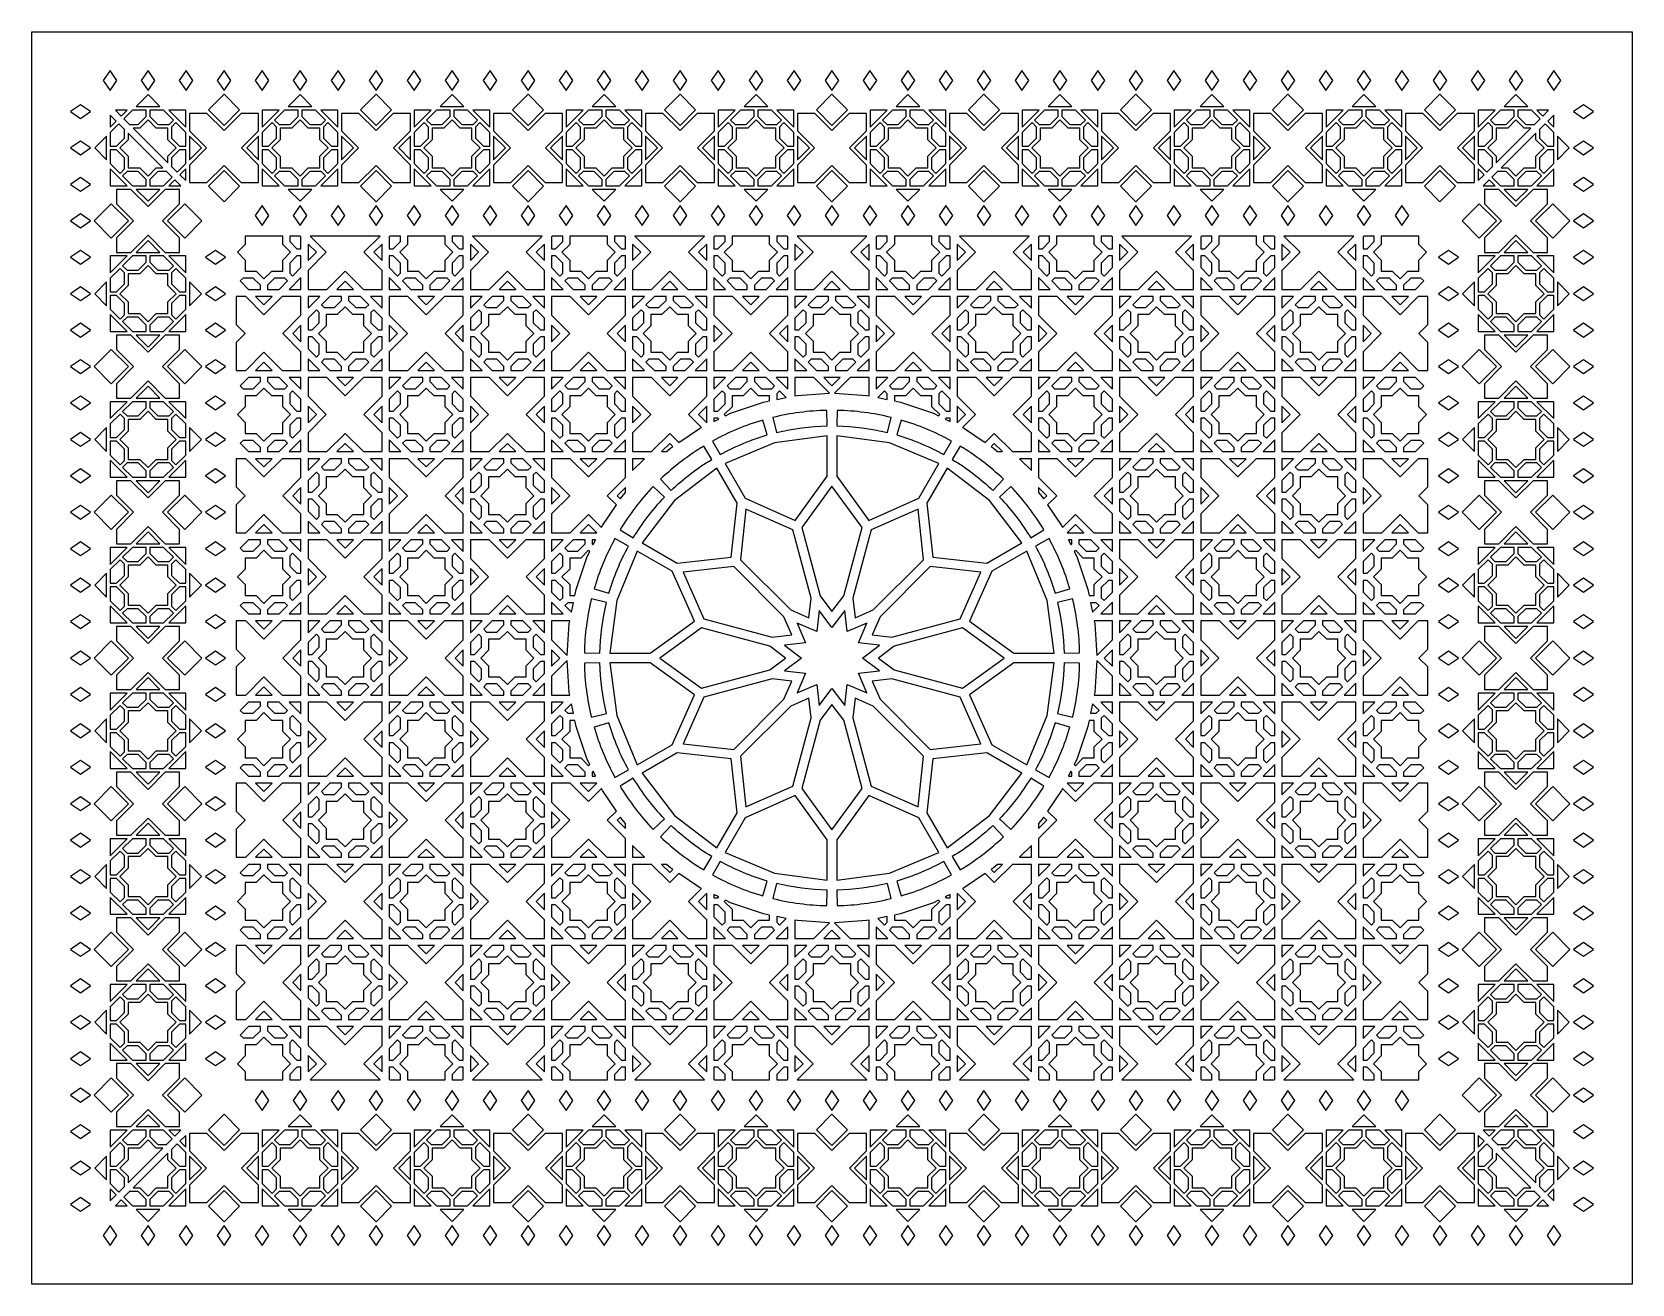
# Model space of a CAD drawing. Header units: millimetres. Extents: x 0 to 1380, y 140 to 1220.
import ezdxf

# ---------------------------------------------------------------- set-up
doc = ezdxf.new("R2010")
doc.units = ezdxf.units.MM
doc.layers.add('CUT', color=1, linetype='CONTINUOUS')

msp = doc.modelspace()

# ---------------------------------------------------------------- linework, layer by layer
at = {"layer": 'CUT'}
for points in [[(0, 1220), (1380.15, 1220), (1380.15, 139.85), (0, 139.85)], [(67.297, 1186.793), (61.358, 1178.215), (67.297, 1169.637), (73.236, 1178.215)], [(100.075, 1186.793), (94.136, 1178.215), (100.075, 1169.637), (106.014, 1178.215)], [(132.853, 1186.793), (126.914, 1178.215), (132.853, 1169.637), (138.792, 1178.215)], [(165.631, 1186.793), (159.692, 1178.215), (165.631, 1169.637), (171.57, 1178.215)], [(198.408, 1186.793), (192.469, 1178.215), (198.408, 1169.637), (204.347, 1178.215)], [(231.186, 1186.793), (225.247, 1178.215), (231.186, 1169.637), (237.125, 1178.215)], [(263.964, 1186.793), (258.025, 1178.215), (263.964, 1169.637), (269.903, 1178.215)], [(296.742, 1186.793), (290.803, 1178.215), (296.742, 1169.637), (302.681, 1178.215)], [(329.519, 1186.793), (323.58, 1178.215), (329.519, 1169.637), (335.458, 1178.215)], [(362.297, 1186.793), (356.358, 1178.215), (362.297, 1169.637), (368.236, 1178.215)], [(395.075, 1186.793), (389.136, 1178.215), (395.075, 1169.637), (401.014, 1178.215)], [(427.853, 1186.793), (421.914, 1178.215), (427.853, 1169.637), (433.792, 1178.215)], [(460.631, 1186.793), (454.692, 1178.215), (460.631, 1169.637), (466.57, 1178.215)], [(493.408, 1186.793), (487.469, 1178.215), (493.408, 1169.637), (499.347, 1178.215)], [(526.186, 1186.793), (520.247, 1178.215), (526.186, 1169.637), (532.125, 1178.215)], [(558.964, 1186.793), (553.025, 1178.215), (558.964, 1169.637), (564.903, 1178.215)], [(591.742, 1186.793), (585.803, 1178.215), (591.742, 1169.637), (597.681, 1178.215)], [(624.519, 1186.793), (618.58, 1178.215), (624.519, 1169.637), (630.458, 1178.215)], [(657.297, 1186.793), (651.358, 1178.215), (657.297, 1169.637), (663.236, 1178.215)], [(690.075, 1186.793), (684.136, 1178.215), (690.075, 1169.637), (696.014, 1178.215)], [(716.914, 1178.215), (722.853, 1169.637), (728.792, 1178.215), (722.853, 1186.793)], [(749.692, 1178.215), (755.631, 1169.637), (761.57, 1178.215), (755.631, 1186.793)], [(782.469, 1178.215), (788.408, 1169.637), (794.347, 1178.215), (788.408, 1186.793)], [(815.247, 1178.215), (821.186, 1169.637), (827.125, 1178.215), (821.186, 1186.793)], [(848.025, 1178.215), (853.964, 1169.637), (859.903, 1178.215), (853.964, 1186.793)], [(880.803, 1178.215), (886.742, 1169.637), (892.681, 1178.215), (886.742, 1186.793)], [(913.58, 1178.215), (919.519, 1169.637), (925.458, 1178.215), (919.519, 1186.793)], [(946.358, 1178.215), (952.297, 1169.637), (958.236, 1178.215), (952.297, 1186.793)], [(979.136, 1178.215), (985.075, 1169.637), (991.014, 1178.215), (985.075, 1186.793)], [(1011.914, 1178.215), (1017.853, 1169.637), (1023.792, 1178.215), (1017.853, 1186.793)], [(1044.692, 1178.215), (1050.631, 1169.637), (1056.57, 1178.215), (1050.631, 1186.793)], [(1077.469, 1178.215), (1083.408, 1169.637), (1089.347, 1178.215), (1083.408, 1186.793)], [(1110.247, 1178.215), (1116.186, 1169.637), (1122.125, 1178.215), (1116.186, 1186.793)], [(1143.025, 1178.215), (1148.964, 1169.637), (1154.903, 1178.215), (1148.964, 1186.793)], [(1175.803, 1178.215), (1181.742, 1169.637), (1187.681, 1178.215), (1181.742, 1186.793)], [(1208.58, 1178.215), (1214.519, 1169.637), (1220.458, 1178.215), (1214.519, 1186.793)], [(1241.358, 1178.215), (1247.297, 1169.637), (1253.236, 1178.215), (1247.297, 1186.793)], [(1274.136, 1178.215), (1280.075, 1169.637), (1286.014, 1178.215), (1280.075, 1186.793)], [(1306.914, 1178.215), (1312.853, 1169.637), (1318.792, 1178.215), (1312.853, 1186.793)], [(110.402, 1155.611), (100.075, 1165.938), (89.748, 1155.611)], [(165.631, 1166.399), (152.165, 1152.933), (165.631, 1139.468), (179.096, 1152.933)], [(241.513, 1155.611), (231.186, 1165.938), (220.859, 1155.611)], [(296.742, 1166.399), (283.276, 1152.933), (296.742, 1139.468), (310.207, 1152.933)], [(372.624, 1155.611), (362.297, 1165.938), (351.97, 1155.611)], [(427.853, 1166.399), (414.387, 1152.933), (427.853, 1139.468), (441.318, 1152.933)], [(503.735, 1155.611), (493.408, 1165.938), (483.081, 1155.611)], [(558.964, 1166.399), (545.498, 1152.933), (558.964, 1139.468), (572.429, 1152.933)], [(634.846, 1155.611), (624.519, 1165.938), (614.193, 1155.611)], [(690.075, 1166.399), (676.609, 1152.933), (690.075, 1139.468), (703.541, 1152.933)], [(765.957, 1155.611), (755.631, 1165.938), (745.304, 1155.611)], [(807.721, 1152.933), (821.186, 1139.468), (834.652, 1152.933), (821.186, 1166.399)], [(897.069, 1155.611), (886.742, 1165.938), (876.415, 1155.611)], [(938.832, 1152.933), (952.297, 1139.468), (965.763, 1152.933), (952.297, 1166.399)], [(1028.18, 1155.611), (1017.853, 1165.938), (1007.526, 1155.611)], [(1069.943, 1152.933), (1083.408, 1139.468), (1096.874, 1152.933), (1083.408, 1166.399)], [(1159.291, 1155.611), (1148.964, 1165.938), (1138.637, 1155.611)], [(1201.054, 1152.933), (1214.519, 1139.468), (1227.985, 1152.933), (1214.519, 1166.399)], [(1290.402, 1155.611), (1280.075, 1165.938), (1269.748, 1155.611)], [(41.785, 1145.415), (50.363, 1151.354), (41.785, 1157.293), (33.207, 1151.354)], [(67.539, 1148.112), (67.539, 1137.856), (72.667, 1142.984)], [(77.016, 1147.333), (82.144, 1152.461), (71.888, 1152.461)], [(84.088, 1140.261), (91.652, 1140.261), (98.5, 1147.109), (98.5, 1152.461), (86.598, 1152.461), (79.243, 1145.106)], [(121.968, 1144.045), (113.552, 1152.461), (101.65, 1152.461), (101.65, 1147.109), (108.498, 1140.261), (118.184, 1140.261)], [(132.611, 1137.856), (132.611, 1152.461), (118.006, 1152.461)], [(180.412, 1149.795), (165.631, 1135.013), (150.849, 1149.795), (135.761, 1149.795), (135.761, 1134.706), (150.542, 1119.925), (135.761, 1105.144), (135.761, 1090.055), (150.849, 1090.055), (165.631, 1104.837), (180.412, 1090.055), (195.5, 1090.055), (195.5, 1105.144), (180.719, 1119.925), (195.5, 1134.706), (195.5, 1149.795)], [(213.255, 1152.461), (198.65, 1152.461), (198.65, 1137.856)], [(229.611, 1152.461), (217.709, 1152.461), (209.293, 1144.045), (213.077, 1140.261), (222.763, 1140.261), (229.611, 1147.109)], [(253.079, 1144.045), (244.663, 1152.461), (232.761, 1152.461), (232.761, 1147.109), (239.609, 1140.261), (249.295, 1140.261)], [(263.722, 1137.856), (263.722, 1152.461), (249.118, 1152.461)], [(311.523, 1149.795), (296.742, 1135.013), (281.96, 1149.795), (266.872, 1149.795), (266.872, 1134.706), (281.653, 1119.925), (266.872, 1105.144), (266.872, 1090.055), (281.96, 1090.055), (296.742, 1104.837), (311.523, 1090.055), (326.611, 1090.055), (326.611, 1105.144), (311.83, 1119.925), (326.611, 1134.706), (326.611, 1149.795)], [(344.366, 1152.461), (329.761, 1152.461), (329.761, 1137.856)], [(360.722, 1152.461), (348.82, 1152.461), (340.405, 1144.045), (344.189, 1140.261), (353.874, 1140.261), (360.722, 1147.109)], [(384.19, 1144.045), (375.774, 1152.461), (363.872, 1152.461), (363.872, 1147.109), (370.721, 1140.261), (380.406, 1140.261)], [(394.833, 1137.856), (394.833, 1152.461), (380.229, 1152.461)], [(442.634, 1149.795), (427.853, 1135.013), (413.071, 1149.795), (397.983, 1149.795), (397.983, 1134.706), (412.765, 1119.925), (397.983, 1105.144), (397.983, 1090.055), (413.071, 1090.055), (427.853, 1104.837), (442.634, 1090.055), (457.723, 1090.055), (457.723, 1105.144), (442.941, 1119.925), (457.723, 1134.706), (457.723, 1149.795)], [(475.477, 1152.461), (460.873, 1152.461), (460.873, 1137.856)], [(491.833, 1152.461), (479.931, 1152.461), (471.516, 1144.045), (475.3, 1140.261), (484.985, 1140.261), (491.833, 1147.109)], [(515.301, 1144.045), (506.885, 1152.461), (494.983, 1152.461), (494.983, 1147.109), (501.832, 1140.261), (511.517, 1140.261)], [(525.944, 1137.856), (525.944, 1152.461), (511.34, 1152.461)], [(573.745, 1149.795), (558.964, 1135.013), (544.182, 1149.795), (529.094, 1149.795), (529.094, 1134.706), (543.876, 1119.925), (529.094, 1105.144), (529.094, 1090.055), (544.182, 1090.055), (558.964, 1104.837), (573.745, 1090.055), (588.834, 1090.055), (588.834, 1105.144), (574.052, 1119.925), (588.834, 1134.706), (588.834, 1149.795)], [(606.588, 1152.461), (591.984, 1152.461), (591.984, 1137.856)], [(622.944, 1152.461), (611.043, 1152.461), (602.627, 1144.045), (606.411, 1140.261), (616.096, 1140.261), (622.944, 1147.109)], [(646.412, 1144.045), (637.996, 1152.461), (626.094, 1152.461), (626.094, 1147.109), (632.943, 1140.261), (642.628, 1140.261)], [(657.055, 1137.856), (657.055, 1152.461), (642.451, 1152.461)], [(704.856, 1149.795), (690.075, 1135.013), (675.294, 1149.795), (660.205, 1149.795), (660.205, 1134.706), (674.987, 1119.925), (660.205, 1105.144), (660.205, 1090.055), (675.294, 1090.055), (690.075, 1104.837), (704.856, 1090.055), (719.945, 1090.055), (719.945, 1105.144), (705.163, 1119.925), (719.945, 1134.706), (719.945, 1149.795)], [(737.699, 1152.461), (723.095, 1152.461), (723.095, 1137.856)], [(737.522, 1140.261), (747.207, 1140.261), (754.056, 1147.109), (754.056, 1152.461), (742.154, 1152.461), (733.738, 1144.045)], [(757.206, 1147.109), (764.054, 1140.261), (773.739, 1140.261), (777.523, 1144.045), (769.107, 1152.461), (757.206, 1152.461)], [(788.166, 1137.856), (788.166, 1152.461), (773.562, 1152.461)], [(791.316, 1149.795), (791.316, 1134.706), (806.098, 1119.925), (791.316, 1105.144), (791.316, 1090.055), (806.405, 1090.055), (821.186, 1104.837), (835.968, 1090.055), (851.056, 1090.055), (851.056, 1105.144), (836.274, 1119.925), (851.056, 1134.706), (851.056, 1149.795), (835.968, 1149.795), (821.186, 1135.013), (806.405, 1149.795)], [(868.81, 1152.461), (854.206, 1152.461), (854.206, 1137.856)], [(868.633, 1140.261), (878.318, 1140.261), (885.167, 1147.109), (885.167, 1152.461), (873.265, 1152.461), (864.849, 1144.045)], [(888.317, 1147.109), (895.165, 1140.261), (904.85, 1140.261), (908.634, 1144.045), (900.219, 1152.461), (888.317, 1152.461)], [(919.277, 1137.856), (919.277, 1152.461), (904.673, 1152.461)], [(922.427, 1149.795), (922.427, 1134.706), (937.209, 1119.925), (922.427, 1105.144), (922.427, 1090.055), (937.516, 1090.055), (952.297, 1104.837), (967.079, 1090.055), (982.167, 1090.055), (982.167, 1105.144), (967.385, 1119.925), (982.167, 1134.706), (982.167, 1149.795), (967.079, 1149.795), (952.297, 1135.013), (937.516, 1149.795)], [(999.921, 1152.461), (985.317, 1152.461), (985.317, 1137.856)], [(999.744, 1140.261), (1009.429, 1140.261), (1016.278, 1147.109), (1016.278, 1152.461), (1004.376, 1152.461), (995.96, 1144.045)], [(1019.428, 1147.109), (1026.276, 1140.261), (1035.961, 1140.261), (1039.745, 1144.045), (1031.33, 1152.461), (1019.428, 1152.461)], [(1050.389, 1137.856), (1050.389, 1152.461), (1035.784, 1152.461)], [(1053.539, 1149.795), (1053.539, 1134.706), (1068.32, 1119.925), (1053.539, 1105.144), (1053.539, 1090.055), (1068.627, 1090.055), (1083.408, 1104.837), (1098.19, 1090.055), (1113.278, 1090.055), (1113.278, 1105.144), (1098.497, 1119.925), (1113.278, 1134.706), (1113.278, 1149.795), (1098.19, 1149.795), (1083.408, 1135.013), (1068.627, 1149.795)], [(1131.032, 1152.461), (1116.428, 1152.461), (1116.428, 1137.856)], [(1130.855, 1140.261), (1140.541, 1140.261), (1147.389, 1147.109), (1147.389, 1152.461), (1135.487, 1152.461), (1127.071, 1144.045)], [(1150.539, 1147.109), (1157.387, 1140.261), (1167.073, 1140.261), (1170.857, 1144.045), (1162.441, 1152.461), (1150.539, 1152.461)], [(1181.5, 1137.856), (1181.5, 1152.461), (1166.895, 1152.461)], [(1184.65, 1149.795), (1184.65, 1134.706), (1199.431, 1119.925), (1184.65, 1105.144), (1184.65, 1090.055), (1199.738, 1090.055), (1214.519, 1104.837), (1229.301, 1090.055), (1244.389, 1090.055), (1244.389, 1105.144), (1229.608, 1119.925), (1244.389, 1134.706), (1244.389, 1149.795), (1229.301, 1149.795), (1214.519, 1135.013), (1199.738, 1149.795)], [(1262.144, 1152.461), (1247.539, 1152.461), (1247.539, 1137.856)], [(1261.966, 1140.261), (1271.652, 1140.261), (1278.5, 1147.109), (1278.5, 1152.461), (1266.598, 1152.461), (1258.182, 1144.045)], [(1300.907, 1145.106), (1293.552, 1152.461), (1281.65, 1152.461), (1281.65, 1147.109), (1288.498, 1140.261), (1296.062, 1140.261)], [(1308.262, 1152.461), (1298.006, 1152.461), (1303.134, 1147.333)], [(1307.483, 1142.984), (1312.611, 1137.856), (1312.611, 1148.112)], [(1346.943, 1151.354), (1338.365, 1157.293), (1329.787, 1151.354), (1338.365, 1145.415)], [(74.894, 1140.757), (67.539, 1133.402), (67.539, 1121.5), (72.891, 1121.5), (79.739, 1128.348), (79.739, 1135.912)], [(82.889, 1132.762), (82.889, 1127.044), (75.77, 1119.925), (82.889, 1112.806), (82.889, 1102.739), (92.956, 1102.739), (100.075, 1095.62), (107.194, 1102.739), (112.912, 1102.739)], [(117.261, 1107.088), (117.261, 1112.806), (124.38, 1119.925), (117.261, 1127.044), (117.261, 1137.111), (107.194, 1137.111), (100.075, 1144.23), (92.956, 1137.111), (87.238, 1137.111)], [(132.611, 1121.5), (132.611, 1133.402), (124.195, 1141.818), (120.411, 1138.034), (120.411, 1128.348), (127.259, 1121.5)], [(207.066, 1141.818), (198.65, 1133.402), (198.65, 1121.5), (204.002, 1121.5), (210.85, 1128.348), (210.85, 1138.034)], [(248.372, 1127.044), (248.372, 1137.111), (238.305, 1137.111), (231.186, 1144.23), (224.067, 1137.111), (214, 1137.111), (214, 1127.044), (206.881, 1119.925), (214, 1112.806), (214, 1102.739), (224.067, 1102.739), (231.186, 1095.62), (238.305, 1102.739), (248.372, 1102.739), (248.372, 1112.806), (255.491, 1119.925)], [(263.722, 1121.5), (263.722, 1133.402), (255.306, 1141.818), (251.522, 1138.034), (251.522, 1128.348), (258.37, 1121.5)], [(338.177, 1141.818), (329.761, 1133.402), (329.761, 1121.5), (335.113, 1121.5), (341.961, 1128.348), (341.961, 1138.034)], [(379.483, 1127.044), (379.483, 1137.111), (369.416, 1137.111), (362.297, 1144.23), (355.178, 1137.111), (345.111, 1137.111), (345.111, 1127.044), (337.993, 1119.925), (345.111, 1112.806), (345.111, 1102.739), (355.178, 1102.739), (362.297, 1095.62), (369.416, 1102.739), (379.483, 1102.739), (379.483, 1112.806), (386.602, 1119.925)], [(394.833, 1121.5), (394.833, 1133.402), (386.417, 1141.818), (382.633, 1138.034), (382.633, 1128.348), (389.482, 1121.5)], [(469.288, 1141.818), (460.873, 1133.402), (460.873, 1121.5), (466.224, 1121.5), (473.072, 1128.348), (473.072, 1138.034)], [(510.594, 1127.044), (510.594, 1137.111), (500.527, 1137.111), (493.408, 1144.23), (486.29, 1137.111), (476.222, 1137.111), (476.222, 1127.044), (469.104, 1119.925), (476.222, 1112.806), (476.222, 1102.739), (486.29, 1102.739), (493.408, 1095.62), (500.527, 1102.739), (510.594, 1102.739), (510.594, 1112.806), (517.713, 1119.925)], [(525.944, 1121.5), (525.944, 1133.402), (517.528, 1141.818), (513.744, 1138.034), (513.744, 1128.348), (520.593, 1121.5)], [(600.399, 1141.818), (591.984, 1133.402), (591.984, 1121.5), (597.335, 1121.5), (604.183, 1128.348), (604.183, 1138.034)], [(641.705, 1127.044), (641.705, 1137.111), (631.638, 1137.111), (624.519, 1144.23), (617.401, 1137.111), (607.333, 1137.111), (607.333, 1127.044), (600.215, 1119.925), (607.333, 1112.806), (607.333, 1102.739), (617.401, 1102.739), (624.519, 1095.62), (631.638, 1102.739), (641.705, 1102.739), (641.705, 1112.806), (648.824, 1119.925)], [(657.055, 1121.5), (657.055, 1133.402), (648.639, 1141.818), (644.855, 1138.034), (644.855, 1128.348), (651.704, 1121.5)], [(728.446, 1121.5), (735.295, 1128.348), (735.295, 1138.034), (731.511, 1141.818), (723.095, 1133.402), (723.095, 1121.5)], [(731.326, 1119.925), (738.445, 1112.806), (738.445, 1102.739), (748.512, 1102.739), (755.631, 1095.62), (762.749, 1102.739), (772.817, 1102.739), (772.817, 1112.806), (779.935, 1119.925), (772.817, 1127.044), (772.817, 1137.111), (762.749, 1137.111), (755.631, 1144.23), (748.512, 1137.111), (738.445, 1137.111), (738.445, 1127.044)], [(775.967, 1138.034), (775.967, 1128.348), (782.815, 1121.5), (788.166, 1121.5), (788.166, 1133.402), (779.751, 1141.818)], [(859.557, 1121.5), (866.406, 1128.348), (866.406, 1138.034), (862.622, 1141.818), (854.206, 1133.402), (854.206, 1121.5)], [(862.437, 1119.925), (869.556, 1112.806), (869.556, 1102.739), (879.623, 1102.739), (886.742, 1095.62), (893.86, 1102.739), (903.928, 1102.739), (903.928, 1112.806), (911.046, 1119.925), (903.928, 1127.044), (903.928, 1137.111), (893.86, 1137.111), (886.742, 1144.23), (879.623, 1137.111), (869.556, 1137.111), (869.556, 1127.044)], [(907.078, 1138.034), (907.078, 1128.348), (913.926, 1121.5), (919.277, 1121.5), (919.277, 1133.402), (910.862, 1141.818)], [(990.668, 1121.5), (997.517, 1128.348), (997.517, 1138.034), (993.733, 1141.818), (985.317, 1133.402), (985.317, 1121.5)], [(993.548, 1119.925), (1000.667, 1112.806), (1000.667, 1102.739), (1010.734, 1102.739), (1017.853, 1095.62), (1024.972, 1102.739), (1035.039, 1102.739), (1035.039, 1112.806), (1042.157, 1119.925), (1035.039, 1127.044), (1035.039, 1137.111), (1024.972, 1137.111), (1017.853, 1144.23), (1010.734, 1137.111), (1000.667, 1137.111), (1000.667, 1127.044)], [(1038.189, 1138.034), (1038.189, 1128.348), (1045.037, 1121.5), (1050.389, 1121.5), (1050.389, 1133.402), (1041.973, 1141.818)], [(1121.78, 1121.5), (1128.628, 1128.348), (1128.628, 1138.034), (1124.844, 1141.818), (1116.428, 1133.402), (1116.428, 1121.5)], [(1124.659, 1119.925), (1131.778, 1112.806), (1131.778, 1102.739), (1141.845, 1102.739), (1148.964, 1095.62), (1156.083, 1102.739), (1166.15, 1102.739), (1166.15, 1112.806), (1173.269, 1119.925), (1166.15, 1127.044), (1166.15, 1137.111), (1156.083, 1137.111), (1148.964, 1144.23), (1141.845, 1137.111), (1131.778, 1137.111), (1131.778, 1127.044)], [(1169.3, 1138.034), (1169.3, 1128.348), (1176.148, 1121.5), (1181.5, 1121.5), (1181.5, 1133.402), (1173.084, 1141.818)], [(1252.891, 1121.5), (1259.739, 1128.348), (1259.739, 1138.034), (1255.955, 1141.818), (1247.539, 1133.402), (1247.539, 1121.5)], [(1292.912, 1137.111), (1287.194, 1137.111), (1280.075, 1144.23), (1272.956, 1137.111), (1262.889, 1137.111), (1262.889, 1127.044), (1255.77, 1119.925), (1262.889, 1112.806), (1262.889, 1107.088)], [(1267.238, 1102.739), (1272.956, 1102.739), (1280.075, 1095.62), (1287.194, 1102.739), (1297.261, 1102.739), (1297.261, 1112.806), (1304.38, 1119.925), (1297.261, 1127.044), (1297.261, 1132.762)], [(1300.411, 1135.912), (1300.411, 1128.348), (1307.259, 1121.5), (1312.611, 1121.5), (1312.611, 1133.402), (1305.256, 1140.757)], [(41.785, 1113.986), (50.363, 1119.925), (41.785, 1125.864), (33.207, 1119.925)], [(64.389, 1130.252), (54.062, 1119.925), (64.389, 1109.598)], [(79.739, 1101.816), (79.739, 1111.502), (72.891, 1118.35), (67.539, 1118.35), (67.539, 1106.448), (75.955, 1098.032)], [(125.256, 1099.093), (132.611, 1106.448), (132.611, 1118.35), (127.259, 1118.35), (120.411, 1111.502), (120.411, 1103.938)], [(135.761, 1109.598), (146.088, 1119.925), (135.761, 1130.252)], [(195.5, 1130.252), (185.173, 1119.925), (195.5, 1109.598)], [(198.65, 1118.35), (198.65, 1106.448), (207.066, 1098.032), (210.85, 1101.816), (210.85, 1111.502), (204.002, 1118.35)], [(255.306, 1098.032), (263.722, 1106.448), (263.722, 1118.35), (258.37, 1118.35), (251.522, 1111.502), (251.522, 1101.816)], [(266.872, 1109.598), (277.199, 1119.925), (266.872, 1130.252)], [(326.611, 1130.252), (316.285, 1119.925), (326.611, 1109.598)], [(329.761, 1118.35), (329.761, 1106.448), (338.177, 1098.032), (341.961, 1101.816), (341.961, 1111.502), (335.113, 1118.35)], [(386.417, 1098.032), (394.833, 1106.448), (394.833, 1118.35), (389.482, 1118.35), (382.633, 1111.502), (382.633, 1101.816)], [(397.983, 1109.598), (408.31, 1119.925), (397.983, 1130.252)], [(457.723, 1130.252), (447.396, 1119.925), (457.723, 1109.598)], [(460.873, 1118.35), (460.873, 1106.448), (469.288, 1098.032), (473.072, 1101.816), (473.072, 1111.502), (466.224, 1118.35)], [(517.528, 1098.032), (525.944, 1106.448), (525.944, 1118.35), (520.593, 1118.35), (513.744, 1111.502), (513.744, 1101.816)], [(529.094, 1109.598), (539.421, 1119.925), (529.094, 1130.252)], [(588.834, 1130.252), (578.507, 1119.925), (588.834, 1109.598)], [(591.984, 1118.35), (591.984, 1106.448), (600.399, 1098.032), (604.183, 1101.816), (604.183, 1111.502), (597.335, 1118.35)], [(648.639, 1098.032), (657.055, 1106.448), (657.055, 1118.35), (651.704, 1118.35), (644.855, 1111.502), (644.855, 1101.816)], [(660.205, 1109.598), (670.532, 1119.925), (660.205, 1130.252)], [(719.945, 1130.252), (709.618, 1119.925), (719.945, 1109.598)], [(735.295, 1101.816), (735.295, 1111.502), (728.446, 1118.35), (723.095, 1118.35), (723.095, 1106.448), (731.511, 1098.032)], [(782.815, 1118.35), (775.967, 1111.502), (775.967, 1101.816), (779.751, 1098.032), (788.166, 1106.448), (788.166, 1118.35)], [(791.316, 1109.598), (801.643, 1119.925), (791.316, 1130.252)], [(851.056, 1130.252), (840.729, 1119.925), (851.056, 1109.598)], [(866.406, 1101.816), (866.406, 1111.502), (859.557, 1118.35), (854.206, 1118.35), (854.206, 1106.448), (862.622, 1098.032)], [(913.926, 1118.35), (907.078, 1111.502), (907.078, 1101.816), (910.862, 1098.032), (919.277, 1106.448), (919.277, 1118.35)], [(922.427, 1109.598), (932.754, 1119.925), (922.427, 1130.252)], [(982.167, 1130.252), (971.84, 1119.925), (982.167, 1109.598)], [(997.517, 1101.816), (997.517, 1111.502), (990.668, 1118.35), (985.317, 1118.35), (985.317, 1106.448), (993.733, 1098.032)], [(1045.037, 1118.35), (1038.189, 1111.502), (1038.189, 1101.816), (1041.973, 1098.032), (1050.389, 1106.448), (1050.389, 1118.35)], [(1053.539, 1109.598), (1063.865, 1119.925), (1053.539, 1130.252)], [(1113.278, 1130.252), (1102.951, 1119.925), (1113.278, 1109.598)], [(1128.628, 1101.816), (1128.628, 1111.502), (1121.78, 1118.35), (1116.428, 1118.35), (1116.428, 1106.448), (1124.844, 1098.032)], [(1176.148, 1118.35), (1169.3, 1111.502), (1169.3, 1101.816), (1173.084, 1098.032), (1181.5, 1106.448), (1181.5, 1118.35)], [(1184.65, 1109.598), (1194.977, 1119.925), (1184.65, 1130.252)], [(1244.389, 1130.252), (1234.062, 1119.925), (1244.389, 1109.598)], [(1259.739, 1103.938), (1259.739, 1111.502), (1252.891, 1118.35), (1247.539, 1118.35), (1247.539, 1106.448), (1254.894, 1099.093)], [(1304.195, 1098.032), (1312.611, 1106.448), (1312.611, 1118.35), (1307.259, 1118.35), (1300.411, 1111.502), (1300.411, 1101.816)], [(1315.761, 1109.598), (1326.088, 1119.925), (1315.761, 1130.252)], [(1346.943, 1119.925), (1338.365, 1125.864), (1329.787, 1119.925), (1338.365, 1113.986)], [(41.785, 1082.557), (50.363, 1088.496), (41.785, 1094.435), (33.207, 1088.496)], [(67.539, 1101.994), (67.539, 1087.389), (82.144, 1087.389)], [(98.5, 1092.741), (91.652, 1099.589), (81.966, 1099.589), (78.182, 1095.805), (86.598, 1087.389), (98.5, 1087.389)], [(116.062, 1099.589), (108.498, 1099.589), (101.65, 1092.741), (101.65, 1087.389), (113.552, 1087.389), (120.907, 1094.744)], [(123.134, 1092.517), (118.006, 1087.389), (128.262, 1087.389)], [(132.611, 1091.738), (132.611, 1101.994), (127.483, 1096.866)], [(165.631, 1100.382), (152.165, 1086.917), (165.631, 1073.451), (179.096, 1086.917)], [(198.65, 1101.994), (198.65, 1087.389), (213.255, 1087.389)], [(209.293, 1095.805), (217.709, 1087.389), (229.611, 1087.389), (229.611, 1092.741), (222.763, 1099.589), (213.077, 1099.589)], [(232.761, 1087.389), (244.663, 1087.389), (253.079, 1095.805), (249.295, 1099.589), (239.609, 1099.589), (232.761, 1092.741)], [(249.118, 1087.389), (263.722, 1087.389), (263.722, 1101.994)], [(296.742, 1100.382), (283.276, 1086.917), (296.742, 1073.451), (310.207, 1086.917)], [(329.761, 1101.994), (329.761, 1087.389), (344.366, 1087.389)], [(340.405, 1095.805), (348.82, 1087.389), (360.722, 1087.389), (360.722, 1092.741), (353.874, 1099.589), (344.189, 1099.589)], [(363.872, 1087.389), (375.774, 1087.389), (384.19, 1095.805), (380.406, 1099.589), (370.721, 1099.589), (363.872, 1092.741)], [(380.229, 1087.389), (394.833, 1087.389), (394.833, 1101.994)], [(427.853, 1100.382), (414.387, 1086.917), (427.853, 1073.451), (441.318, 1086.917)], [(460.873, 1101.994), (460.873, 1087.389), (475.477, 1087.389)], [(471.516, 1095.805), (479.931, 1087.389), (491.833, 1087.389), (491.833, 1092.741), (484.985, 1099.589), (475.3, 1099.589)], [(494.983, 1087.389), (506.885, 1087.389), (515.301, 1095.805), (511.517, 1099.589), (501.832, 1099.589), (494.983, 1092.741)], [(511.34, 1087.389), (525.944, 1087.389), (525.944, 1101.994)], [(558.964, 1100.382), (545.498, 1086.917), (558.964, 1073.451), (572.429, 1086.917)], [(591.984, 1101.994), (591.984, 1087.389), (606.588, 1087.389)], [(602.627, 1095.805), (611.043, 1087.389), (622.944, 1087.389), (622.944, 1092.741), (616.096, 1099.589), (606.411, 1099.589)], [(626.094, 1087.389), (637.996, 1087.389), (646.412, 1095.805), (642.628, 1099.589), (632.943, 1099.589), (626.094, 1092.741)], [(642.451, 1087.389), (657.055, 1087.389), (657.055, 1101.994)], [(690.075, 1100.382), (676.609, 1086.917), (690.075, 1073.451), (703.541, 1086.917)], [(723.095, 1101.994), (723.095, 1087.389), (737.699, 1087.389)], [(754.056, 1092.741), (747.207, 1099.589), (737.522, 1099.589), (733.738, 1095.805), (742.154, 1087.389), (754.056, 1087.389)], [(773.739, 1099.589), (764.054, 1099.589), (757.206, 1092.741), (757.206, 1087.389), (769.107, 1087.389), (777.523, 1095.805)], [(773.562, 1087.389), (788.166, 1087.389), (788.166, 1101.994)], [(807.721, 1086.917), (821.186, 1073.451), (834.652, 1086.917), (821.186, 1100.382)], [(854.206, 1101.994), (854.206, 1087.389), (868.81, 1087.389)], [(885.167, 1092.741), (878.318, 1099.589), (868.633, 1099.589), (864.849, 1095.805), (873.265, 1087.389), (885.167, 1087.389)], [(904.85, 1099.589), (895.165, 1099.589), (888.317, 1092.741), (888.317, 1087.389), (900.219, 1087.389), (908.634, 1095.805)], [(904.673, 1087.389), (919.277, 1087.389), (919.277, 1101.994)], [(938.832, 1086.917), (952.297, 1073.451), (965.763, 1086.917), (952.297, 1100.382)], [(985.317, 1101.994), (985.317, 1087.389), (999.921, 1087.389)], [(1016.278, 1092.741), (1009.429, 1099.589), (999.744, 1099.589), (995.96, 1095.805), (1004.376, 1087.389), (1016.278, 1087.389)], [(1035.961, 1099.589), (1026.276, 1099.589), (1019.428, 1092.741), (1019.428, 1087.389), (1031.33, 1087.389), (1039.745, 1095.805)], [(1035.784, 1087.389), (1050.389, 1087.389), (1050.389, 1101.994)], [(1069.943, 1086.917), (1083.408, 1073.451), (1096.874, 1086.917), (1083.408, 1100.382)], [(1116.428, 1101.994), (1116.428, 1087.389), (1131.032, 1087.389)], [(1147.389, 1092.741), (1140.541, 1099.589), (1130.855, 1099.589), (1127.071, 1095.805), (1135.487, 1087.389), (1147.389, 1087.389)], [(1167.073, 1099.589), (1157.387, 1099.589), (1150.539, 1092.741), (1150.539, 1087.389), (1162.441, 1087.389), (1170.857, 1095.805)], [(1166.895, 1087.389), (1181.5, 1087.389), (1181.5, 1101.994)], [(1201.054, 1086.917), (1214.519, 1073.451), (1227.985, 1086.917), (1214.519, 1100.382)], [(1252.667, 1096.866), (1247.539, 1101.994), (1247.539, 1091.738)], [(1251.888, 1087.389), (1262.144, 1087.389), (1257.016, 1092.517)], [(1259.243, 1094.744), (1266.598, 1087.389), (1278.5, 1087.389), (1278.5, 1092.741), (1271.652, 1099.589), (1264.088, 1099.589)], [(1281.65, 1087.389), (1293.552, 1087.389), (1301.968, 1095.805), (1298.184, 1099.589), (1288.498, 1099.589), (1281.65, 1092.741)], [(1298.006, 1087.389), (1312.611, 1087.389), (1312.611, 1101.994)], [(1346.943, 1088.496), (1338.365, 1094.435), (1329.787, 1088.496), (1338.365, 1082.557)], [(72.904, 1029.897), (85.294, 1029.897), (100.075, 1044.678), (114.856, 1029.897), (127.246, 1029.897), (127.246, 1042.286), (112.465, 1057.068), (127.246, 1071.849), (127.246, 1084.239), (114.856, 1084.239), (100.075, 1069.458), (85.294, 1084.239), (72.904, 1084.239), (72.904, 1071.849), (87.685, 1057.068), (72.904, 1042.286)], [(89.748, 1084.239), (100.075, 1073.912), (110.402, 1084.239)], [(220.859, 1084.239), (231.186, 1073.912), (241.513, 1084.239)], [(351.97, 1084.239), (362.297, 1073.912), (372.624, 1084.239)], [(483.081, 1084.239), (493.408, 1073.912), (503.735, 1084.239)], [(614.193, 1084.239), (624.519, 1073.912), (634.846, 1084.239)], [(745.304, 1084.239), (755.631, 1073.912), (765.957, 1084.239)], [(876.415, 1084.239), (886.742, 1073.912), (897.069, 1084.239)], [(1007.526, 1084.239), (1017.853, 1073.912), (1028.18, 1084.239)], [(1138.637, 1084.239), (1148.964, 1073.912), (1159.291, 1084.239)], [(1307.246, 1042.286), (1292.465, 1057.068), (1307.246, 1071.849), (1307.246, 1084.239), (1294.856, 1084.239), (1280.075, 1069.458), (1265.294, 1084.239), (1252.904, 1084.239), (1252.904, 1071.849), (1267.685, 1057.068), (1252.904, 1042.286), (1252.904, 1029.897), (1265.294, 1029.897), (1280.075, 1044.678), (1294.856, 1029.897), (1307.246, 1029.897)], [(1269.748, 1084.239), (1280.075, 1073.912), (1290.402, 1084.239)], [(41.785, 1051.129), (50.363, 1057.068), (41.785, 1063.007), (33.207, 1057.068)], [(68.416, 1042.253), (83.231, 1057.068), (68.416, 1071.883), (53.601, 1057.068)], [(131.734, 1042.253), (146.549, 1057.068), (131.734, 1071.883), (116.919, 1057.068)], [(198.408, 1070.213), (192.469, 1061.635), (198.408, 1053.057), (204.347, 1061.635)], [(231.186, 1070.213), (225.247, 1061.635), (231.186, 1053.057), (237.125, 1061.635)], [(263.964, 1070.213), (258.025, 1061.635), (263.964, 1053.057), (269.903, 1061.635)], [(296.742, 1070.213), (290.803, 1061.635), (296.742, 1053.057), (302.681, 1061.635)], [(329.519, 1070.213), (323.58, 1061.635), (329.519, 1053.057), (335.458, 1061.635)], [(362.297, 1070.213), (356.358, 1061.635), (362.297, 1053.057), (368.236, 1061.635)], [(395.075, 1070.213), (389.136, 1061.635), (395.075, 1053.057), (401.014, 1061.635)], [(427.853, 1070.213), (421.914, 1061.635), (427.853, 1053.057), (433.792, 1061.635)], [(460.631, 1070.213), (454.692, 1061.635), (460.631, 1053.057), (466.57, 1061.635)], [(493.408, 1070.213), (487.469, 1061.635), (493.408, 1053.057), (499.347, 1061.635)], [(526.186, 1070.213), (520.247, 1061.635), (526.186, 1053.057), (532.125, 1061.635)], [(558.964, 1070.213), (553.025, 1061.635), (558.964, 1053.057), (564.903, 1061.635)], [(591.742, 1070.213), (585.803, 1061.635), (591.742, 1053.057), (597.681, 1061.635)], [(624.519, 1070.213), (618.58, 1061.635), (624.519, 1053.057), (630.458, 1061.635)], [(657.297, 1070.213), (651.358, 1061.635), (657.297, 1053.057), (663.236, 1061.635)], [(690.075, 1070.213), (684.136, 1061.635), (690.075, 1053.057), (696.014, 1061.635)], [(716.914, 1061.635), (722.853, 1053.057), (728.792, 1061.635), (722.853, 1070.213)], [(749.692, 1061.635), (755.631, 1053.057), (761.57, 1061.635), (755.631, 1070.213)], [(782.469, 1061.635), (788.408, 1053.057), (794.347, 1061.635), (788.408, 1070.213)], [(815.247, 1061.635), (821.186, 1053.057), (827.125, 1061.635), (821.186, 1070.213)], [(848.025, 1061.635), (853.964, 1053.057), (859.903, 1061.635), (853.964, 1070.213)], [(880.803, 1061.635), (886.742, 1053.057), (892.681, 1061.635), (886.742, 1070.213)], [(913.58, 1061.635), (919.519, 1053.057), (925.458, 1061.635), (919.519, 1070.213)], [(946.358, 1061.635), (952.297, 1053.057), (958.236, 1061.635), (952.297, 1070.213)], [(979.136, 1061.635), (985.075, 1053.057), (991.014, 1061.635), (985.075, 1070.213)], [(1011.914, 1061.635), (1017.853, 1053.057), (1023.792, 1061.635), (1017.853, 1070.213)], [(1044.692, 1061.635), (1050.631, 1053.057), (1056.57, 1061.635), (1050.631, 1070.213)], [(1077.469, 1061.635), (1083.408, 1053.057), (1089.347, 1061.635), (1083.408, 1070.213)], [(1110.247, 1061.635), (1116.186, 1053.057), (1122.125, 1061.635), (1116.186, 1070.213)], [(1143.025, 1061.635), (1148.964, 1053.057), (1154.903, 1061.635), (1148.964, 1070.213)], [(1175.803, 1061.635), (1181.742, 1053.057), (1187.681, 1061.635), (1181.742, 1070.213)], [(1263.231, 1057.068), (1248.416, 1071.883), (1233.601, 1057.068), (1248.416, 1042.253)], [(1326.549, 1057.068), (1311.734, 1071.883), (1296.919, 1057.068), (1311.734, 1042.253)], [(1346.943, 1057.068), (1338.365, 1063.007), (1329.787, 1057.068), (1338.365, 1051.129)], [(110.402, 1029.897), (100.075, 1040.223), (89.748, 1029.897)], [(183.87, 1043.85), (183.87, 1036.637), (177.157, 1029.925), (183.87, 1023.213), (183.87, 1013.72), (193.363, 1013.72), (200.075, 1007.007), (206.787, 1013.72), (216.28, 1013.72), (216.28, 1023.213), (222.993, 1029.925), (216.28, 1036.637), (216.28, 1043.85)], [(222.37, 1043.85), (222.37, 1039.16), (228.56, 1032.97), (232.03, 1032.97), (232.03, 1043.161), (231.341, 1043.85)], [(239.953, 1043.85), (253.878, 1029.925), (238.12, 1014.166), (238.12, 997.97), (254.316, 997.97), (270.075, 1013.728), (285.834, 997.97), (302.03, 997.97), (302.03, 1014.166), (286.272, 1029.925), (300.197, 1043.85)], [(238.12, 1022.778), (245.266, 1029.925), (238.12, 1037.072)], [(302.03, 1037.072), (294.884, 1029.925), (302.03, 1022.778)], [(308.809, 1043.85), (308.12, 1043.161), (308.12, 1032.97), (311.59, 1032.97), (317.78, 1039.16), (317.78, 1043.85)], [(323.87, 1043.85), (323.87, 1036.637), (317.157, 1029.925), (323.87, 1023.213), (323.87, 1013.72), (333.363, 1013.72), (340.075, 1007.007), (346.787, 1013.72), (356.28, 1013.72), (356.28, 1023.213), (362.993, 1029.925), (356.28, 1036.637), (356.28, 1043.85)], [(362.37, 1043.85), (362.37, 1039.16), (368.56, 1032.97), (372.03, 1032.97), (372.03, 1043.161), (371.341, 1043.85)], [(379.953, 1043.85), (393.878, 1029.925), (378.12, 1014.166), (378.12, 997.97), (394.316, 997.97), (410.075, 1013.728), (425.834, 997.97), (442.03, 997.97), (442.03, 1014.166), (426.272, 1029.925), (440.197, 1043.85)], [(378.12, 1022.778), (385.266, 1029.925), (378.12, 1037.072)], [(442.03, 1037.072), (434.884, 1029.925), (442.03, 1022.778)], [(448.809, 1043.85), (448.12, 1043.161), (448.12, 1032.97), (451.59, 1032.97), (457.78, 1039.16), (457.78, 1043.85)], [(463.87, 1043.85), (463.87, 1036.637), (457.157, 1029.925), (463.87, 1023.213), (463.87, 1013.72), (473.363, 1013.72), (480.075, 1007.007), (486.787, 1013.72), (496.28, 1013.72), (496.28, 1023.213), (502.993, 1029.925), (496.28, 1036.637), (496.28, 1043.85)], [(502.37, 1043.85), (502.37, 1039.16), (508.56, 1032.97), (512.03, 1032.97), (512.03, 1043.161), (511.341, 1043.85)], [(519.953, 1043.85), (533.878, 1029.925), (518.12, 1014.166), (518.12, 997.97), (534.316, 997.97), (550.075, 1013.728), (565.834, 997.97), (582.03, 997.97), (582.03, 1014.166), (566.272, 1029.925), (580.197, 1043.85)], [(518.12, 1022.778), (525.266, 1029.925), (518.12, 1037.072)], [(582.03, 1037.072), (574.884, 1029.925), (582.03, 1022.778)], [(588.809, 1043.85), (588.12, 1043.161), (588.12, 1032.97), (591.59, 1032.97), (597.78, 1039.16), (597.78, 1043.85)], [(603.87, 1043.85), (603.87, 1036.637), (597.157, 1029.925), (603.87, 1023.213), (603.87, 1013.72), (613.363, 1013.72), (620.075, 1007.007), (626.787, 1013.72), (636.28, 1013.72), (636.28, 1023.213), (642.993, 1029.925), (636.28, 1036.637), (636.28, 1043.85)], [(642.37, 1043.85), (642.37, 1039.16), (648.56, 1032.97), (652.03, 1032.97), (652.03, 1043.161), (651.341, 1043.85)], [(659.953, 1043.85), (673.878, 1029.925), (658.12, 1014.166), (658.12, 997.97), (674.316, 997.97), (690.075, 1013.728), (705.834, 997.97), (722.03, 997.97), (722.03, 1014.166), (706.272, 1029.925), (720.197, 1043.85)], [(658.12, 1022.778), (665.266, 1029.925), (658.12, 1037.072)], [(722.03, 1037.072), (714.884, 1029.925), (722.03, 1022.778)], [(728.809, 1043.85), (728.12, 1043.161), (728.12, 1032.97), (731.59, 1032.97), (737.78, 1039.16), (737.78, 1043.85)], [(743.87, 1043.85), (743.87, 1036.637), (737.157, 1029.925), (743.87, 1023.213), (743.87, 1013.72), (753.363, 1013.72), (760.075, 1007.007), (766.787, 1013.72), (776.28, 1013.72), (776.28, 1023.213), (782.993, 1029.925), (776.28, 1036.637), (776.28, 1043.85)], [(782.37, 1043.85), (782.37, 1039.16), (788.56, 1032.97), (792.03, 1032.97), (792.03, 1043.161), (791.341, 1043.85)], [(799.953, 1043.85), (813.878, 1029.925), (798.12, 1014.166), (798.12, 997.97), (814.316, 997.97), (830.075, 1013.728), (845.834, 997.97), (862.03, 997.97), (862.03, 1014.166), (846.272, 1029.925), (860.197, 1043.85)], [(798.12, 1022.778), (805.266, 1029.925), (798.12, 1037.072)], [(862.03, 1037.072), (854.884, 1029.925), (862.03, 1022.778)], [(868.809, 1043.85), (868.12, 1043.161), (868.12, 1032.97), (871.59, 1032.97), (877.78, 1039.16), (877.78, 1043.85)], [(883.87, 1043.85), (883.87, 1036.637), (877.157, 1029.925), (883.87, 1023.213), (883.87, 1013.72), (893.363, 1013.72), (900.075, 1007.007), (906.787, 1013.72), (916.28, 1013.72), (916.28, 1023.213), (922.993, 1029.925), (916.28, 1036.637), (916.28, 1043.85)], [(922.37, 1043.85), (922.37, 1039.16), (928.56, 1032.97), (932.03, 1032.97), (932.03, 1043.161), (931.341, 1043.85)], [(939.953, 1043.85), (953.878, 1029.925), (938.12, 1014.166), (938.12, 997.97), (954.316, 997.97), (970.075, 1013.728), (985.834, 997.97), (1002.03, 997.97), (1002.03, 1014.166), (986.272, 1029.925), (1000.197, 1043.85)], [(938.12, 1022.778), (945.266, 1029.925), (938.12, 1037.072)], [(1002.03, 1037.072), (994.884, 1029.925), (1002.03, 1022.778)], [(1008.809, 1043.85), (1008.12, 1043.161), (1008.12, 1032.97), (1011.59, 1032.97), (1017.78, 1039.16), (1017.78, 1043.85)], [(1023.87, 1043.85), (1023.87, 1036.637), (1017.157, 1029.925), (1023.87, 1023.213), (1023.87, 1013.72), (1033.363, 1013.72), (1040.075, 1007.007), (1046.787, 1013.72), (1056.28, 1013.72), (1056.28, 1023.213), (1062.993, 1029.925), (1056.28, 1036.637), (1056.28, 1043.85)], [(1062.37, 1043.85), (1062.37, 1039.16), (1068.56, 1032.97), (1072.03, 1032.97), (1072.03, 1043.161), (1071.341, 1043.85)], [(1079.953, 1043.85), (1093.878, 1029.925), (1078.12, 1014.166), (1078.12, 997.97), (1094.316, 997.97), (1110.075, 1013.728), (1125.834, 997.97), (1142.03, 997.97), (1142.03, 1014.166), (1126.272, 1029.925), (1140.197, 1043.85)], [(1078.12, 1022.778), (1085.266, 1029.925), (1078.12, 1037.072)], [(1142.03, 1037.072), (1134.884, 1029.925), (1142.03, 1022.778)], [(1148.809, 1043.85), (1148.12, 1043.161), (1148.12, 1032.97), (1151.59, 1032.97), (1157.78, 1039.16), (1157.78, 1043.85)], [(1163.87, 1043.85), (1163.87, 1036.637), (1157.157, 1029.925), (1163.87, 1023.213), (1163.87, 1013.72), (1173.363, 1013.72), (1180.075, 1007.007), (1186.787, 1013.72), (1196.28, 1013.72), (1196.28, 1023.213), (1202.993, 1029.925), (1196.28, 1036.637), (1196.28, 1043.85)], [(1290.402, 1029.897), (1280.075, 1040.223), (1269.748, 1029.897)], [(41.785, 1019.7), (50.363, 1025.639), (41.785, 1031.578), (33.207, 1025.639)], [(82.144, 1026.747), (67.539, 1026.747), (67.539, 1012.142)], [(81.966, 1014.547), (91.652, 1014.547), (98.5, 1021.395), (98.5, 1026.747), (86.598, 1026.747), (78.182, 1018.331)], [(101.65, 1021.395), (108.498, 1014.547), (118.184, 1014.547), (121.968, 1018.331), (113.552, 1026.747), (101.65, 1026.747)], [(132.611, 1012.142), (132.611, 1026.747), (118.006, 1026.747)], [(158.365, 1019.7), (166.943, 1025.639), (158.365, 1031.578), (149.787, 1025.639)], [(224.824, 1009.482), (232.03, 1016.689), (232.03, 1026.88), (228.56, 1026.88), (222.37, 1020.69), (222.37, 1011.936)], [(308.12, 1026.88), (308.12, 1016.689), (315.326, 1009.482), (317.78, 1011.936), (317.78, 1020.69), (311.59, 1026.88)], [(364.824, 1009.482), (372.03, 1016.689), (372.03, 1026.88), (368.56, 1026.88), (362.37, 1020.69), (362.37, 1011.936)], [(448.12, 1026.88), (448.12, 1016.689), (455.326, 1009.482), (457.78, 1011.936), (457.78, 1020.69), (451.59, 1026.88)], [(504.824, 1009.482), (512.03, 1016.689), (512.03, 1026.88), (508.56, 1026.88), (502.37, 1020.69), (502.37, 1011.936)], [(588.12, 1026.88), (588.12, 1016.689), (595.326, 1009.482), (597.78, 1011.936), (597.78, 1020.69), (591.59, 1026.88)], [(644.824, 1009.482), (652.03, 1016.689), (652.03, 1026.88), (648.56, 1026.88), (642.37, 1020.69), (642.37, 1011.936)], [(737.78, 1011.936), (737.78, 1020.69), (731.59, 1026.88), (728.12, 1026.88), (728.12, 1016.689), (735.326, 1009.482)], [(788.56, 1026.88), (782.37, 1020.69), (782.37, 1011.936), (784.824, 1009.482), (792.03, 1016.689), (792.03, 1026.88)], [(877.78, 1011.936), (877.78, 1020.69), (871.59, 1026.88), (868.12, 1026.88), (868.12, 1016.689), (875.326, 1009.482)], [(928.56, 1026.88), (922.37, 1020.69), (922.37, 1011.936), (924.824, 1009.482), (932.03, 1016.689), (932.03, 1026.88)], [(1017.78, 1011.936), (1017.78, 1020.69), (1011.59, 1026.88), (1008.12, 1026.88), (1008.12, 1016.689), (1015.326, 1009.482)], [(1068.56, 1026.88), (1062.37, 1020.69), (1062.37, 1011.936), (1064.824, 1009.482), (1072.03, 1016.689), (1072.03, 1026.88)], [(1157.78, 1011.936), (1157.78, 1020.69), (1151.59, 1026.88), (1148.12, 1026.88), (1148.12, 1016.689), (1155.326, 1009.482)], [(1230.363, 1025.639), (1221.785, 1031.578), (1213.207, 1025.639), (1221.785, 1019.7)], [(1262.144, 1026.747), (1247.539, 1026.747), (1247.539, 1012.142)], [(1278.5, 1026.747), (1266.598, 1026.747), (1258.182, 1018.331), (1261.966, 1014.547), (1271.652, 1014.547), (1278.5, 1021.395)], [(1301.968, 1018.331), (1293.552, 1026.747), (1281.65, 1026.747), (1281.65, 1021.395), (1288.498, 1014.547), (1298.184, 1014.547)], [(1312.611, 1012.142), (1312.611, 1026.747), (1298.006, 1026.747)], [(1346.943, 1025.639), (1338.365, 1031.578), (1329.787, 1025.639), (1338.365, 1019.7)], [(72.891, 995.786), (79.739, 1002.634), (79.739, 1012.319), (75.955, 1016.103), (67.539, 1007.688), (67.539, 995.786)], [(100.075, 969.906), (107.194, 977.025), (117.261, 977.025), (117.261, 987.092), (124.38, 994.211), (117.261, 1001.329), (117.261, 1011.397), (107.194, 1011.397), (100.075, 1018.515), (92.956, 1011.397), (82.889, 1011.397), (82.889, 1001.329), (75.77, 994.211), (82.889, 987.092), (82.889, 977.025), (92.956, 977.025)], [(120.411, 1012.319), (120.411, 1002.634), (127.259, 995.786), (132.611, 995.786), (132.611, 1007.688), (124.195, 1016.103)], [(179.632, 1005.176), (186.839, 997.97), (197.03, 997.97), (197.03, 1001.44), (190.84, 1007.63), (182.086, 1007.63)], [(203.12, 997.97), (213.311, 997.97), (220.518, 1005.176), (218.064, 1007.63), (209.31, 1007.63), (203.12, 1001.44)], [(221.923, 997.97), (232.03, 997.97), (232.03, 1008.077)], [(308.12, 1008.077), (308.12, 997.97), (318.227, 997.97)], [(319.632, 1005.176), (326.839, 997.97), (337.03, 997.97), (337.03, 1001.44), (330.84, 1007.63), (322.086, 1007.63)], [(343.12, 997.97), (353.311, 997.97), (360.518, 1005.176), (358.064, 1007.63), (349.31, 1007.63), (343.12, 1001.44)], [(361.923, 997.97), (372.03, 997.97), (372.03, 1008.077)], [(448.12, 1008.077), (448.12, 997.97), (458.227, 997.97)], [(459.632, 1005.176), (466.839, 997.97), (477.03, 997.97), (477.03, 1001.44), (470.84, 1007.63), (462.086, 1007.63)], [(483.12, 997.97), (493.311, 997.97), (500.518, 1005.176), (498.064, 1007.63), (489.31, 1007.63), (483.12, 1001.44)], [(501.923, 997.97), (512.03, 997.97), (512.03, 1008.077)], [(588.12, 1008.077), (588.12, 997.97), (598.227, 997.97)], [(599.632, 1005.176), (606.839, 997.97), (617.03, 997.97), (617.03, 1001.44), (610.84, 1007.63), (602.086, 1007.63)], [(623.12, 997.97), (633.311, 997.97), (640.518, 1005.176), (638.064, 1007.63), (629.31, 1007.63), (623.12, 1001.44)], [(641.923, 997.97), (652.03, 997.97), (652.03, 1008.077)], [(728.12, 1008.077), (728.12, 997.97), (738.227, 997.97)], [(757.03, 1001.44), (750.84, 1007.63), (742.086, 1007.63), (739.632, 1005.176), (746.839, 997.97), (757.03, 997.97)], [(778.064, 1007.63), (769.31, 1007.63), (763.12, 1001.44), (763.12, 997.97), (773.311, 997.97), (780.518, 1005.176)], [(781.923, 997.97), (792.03, 997.97), (792.03, 1008.077)], [(868.12, 1008.077), (868.12, 997.97), (878.227, 997.97)], [(897.03, 1001.44), (890.84, 1007.63), (882.086, 1007.63), (879.632, 1005.176), (886.839, 997.97), (897.03, 997.97)], [(918.064, 1007.63), (909.31, 1007.63), (903.12, 1001.44), (903.12, 997.97), (913.311, 997.97), (920.518, 1005.176)], [(921.923, 997.97), (932.03, 997.97), (932.03, 1008.077)], [(1008.12, 1008.077), (1008.12, 997.97), (1018.227, 997.97)], [(1037.03, 1001.44), (1030.84, 1007.63), (1022.086, 1007.63), (1019.632, 1005.176), (1026.839, 997.97), (1037.03, 997.97)], [(1058.064, 1007.63), (1049.31, 1007.63), (1043.12, 1001.44), (1043.12, 997.97), (1053.311, 997.97), (1060.518, 1005.176)], [(1061.923, 997.97), (1072.03, 997.97), (1072.03, 1008.077)], [(1148.12, 1008.077), (1148.12, 997.97), (1158.227, 997.97)], [(1177.03, 1001.44), (1170.84, 1007.63), (1162.086, 1007.63), (1159.632, 1005.176), (1166.839, 997.97), (1177.03, 997.97)], [(1198.064, 1007.63), (1189.31, 1007.63), (1183.12, 1001.44), (1183.12, 997.97), (1193.311, 997.97), (1200.518, 1005.176)], [(1255.955, 1016.103), (1247.539, 1007.688), (1247.539, 995.786), (1252.891, 995.786), (1259.739, 1002.634), (1259.739, 1012.319)], [(1287.194, 977.025), (1297.261, 977.025), (1297.261, 987.092), (1304.38, 994.211), (1297.261, 1001.329), (1297.261, 1011.397), (1287.194, 1011.397), (1280.075, 1018.515), (1272.956, 1011.397), (1262.889, 1011.397), (1262.889, 1001.329), (1255.77, 994.211), (1262.889, 987.092), (1262.889, 977.025), (1272.956, 977.025), (1280.075, 969.906)], [(1312.611, 995.786), (1312.611, 1007.688), (1304.195, 1016.103), (1300.411, 1012.319), (1300.411, 1002.634), (1307.259, 995.786)], [(41.785, 988.272), (50.363, 994.211), (41.785, 1000.15), (33.207, 994.211)], [(64.389, 1004.538), (54.062, 994.211), (64.389, 983.884)], [(135.761, 983.884), (146.088, 994.211), (135.761, 1004.538)], [(158.365, 988.272), (166.943, 994.211), (158.365, 1000.15), (149.787, 994.211)], [(277.222, 997.97), (270.075, 1005.116), (262.928, 997.97)], [(417.222, 997.97), (410.075, 1005.116), (402.928, 997.97)], [(557.222, 997.97), (550.075, 1005.116), (542.928, 997.97)], [(697.222, 997.97), (690.075, 1005.116), (682.928, 997.97)], [(837.222, 997.97), (830.075, 1005.116), (822.928, 997.97)], [(977.222, 997.97), (970.075, 1005.116), (962.928, 997.97)], [(1117.222, 997.97), (1110.075, 1005.116), (1102.928, 997.97)], [(1230.363, 994.211), (1221.785, 1000.15), (1213.207, 994.211), (1221.785, 988.272)], [(1244.389, 1004.538), (1234.062, 994.211), (1244.389, 983.884)], [(1315.761, 983.884), (1326.088, 994.211), (1315.761, 1004.538)], [(1346.943, 994.211), (1338.365, 1000.15), (1329.787, 994.211), (1338.365, 988.272)], [(79.739, 976.102), (79.739, 985.787), (72.891, 992.636), (67.539, 992.636), (67.539, 980.734), (75.955, 972.318)], [(127.259, 992.636), (120.411, 985.787), (120.411, 976.102), (124.195, 972.318), (132.611, 980.734), (132.611, 992.636)], [(176.15, 927.97), (184.316, 927.97), (200.075, 943.728), (215.834, 927.97), (232.03, 927.97), (232.03, 944.166), (216.272, 959.925), (232.03, 975.684), (232.03, 991.88), (215.834, 991.88), (200.075, 976.122), (184.316, 991.88), (176.15, 991.88), (176.15, 967.653), (183.878, 959.925), (176.15, 952.197)], [(192.928, 991.88), (200.075, 984.734), (207.222, 991.88)], [(248.227, 991.88), (238.12, 991.88), (238.12, 981.773)], [(245.326, 980.368), (238.12, 973.161), (238.12, 962.97), (241.59, 962.97), (247.78, 969.16), (247.78, 977.914)], [(253.87, 953.213), (253.87, 943.72), (263.363, 943.72), (270.075, 937.007), (276.787, 943.72), (286.28, 943.72), (286.28, 953.213), (292.993, 959.925), (286.28, 966.637), (286.28, 976.13), (276.787, 976.13), (270.075, 982.843), (263.363, 976.13), (253.87, 976.13), (253.87, 966.637), (247.157, 959.925)], [(267.03, 991.88), (256.839, 991.88), (249.632, 984.674), (252.086, 982.22), (260.84, 982.22), (267.03, 988.41)], [(290.518, 984.674), (283.311, 991.88), (273.12, 991.88), (273.12, 988.41), (279.31, 982.22), (288.064, 982.22)], [(302.03, 981.773), (302.03, 991.88), (291.923, 991.88)], [(302.03, 962.97), (302.03, 973.161), (294.824, 980.368), (292.37, 977.914), (292.37, 969.16), (298.56, 962.97)], [(324.316, 927.97), (340.075, 943.728), (355.834, 927.97), (372.03, 927.97), (372.03, 944.166), (356.272, 959.925), (372.03, 975.684), (372.03, 991.88), (355.834, 991.88), (340.075, 976.122), (324.316, 991.88), (308.12, 991.88), (308.12, 975.684), (323.878, 959.925), (308.12, 944.166), (308.12, 927.97)], [(332.928, 991.88), (340.075, 984.734), (347.222, 991.88)], [(388.227, 991.88), (378.12, 991.88), (378.12, 981.773)], [(385.326, 980.368), (378.12, 973.161), (378.12, 962.97), (381.59, 962.97), (387.78, 969.16), (387.78, 977.914)], [(393.87, 953.213), (393.87, 943.72), (403.363, 943.72), (410.075, 937.007), (416.787, 943.72), (426.28, 943.72), (426.28, 953.213), (432.993, 959.925), (426.28, 966.637), (426.28, 976.13), (416.787, 976.13), (410.075, 982.843), (403.363, 976.13), (393.87, 976.13), (393.87, 966.637), (387.157, 959.925)], [(407.03, 991.88), (396.839, 991.88), (389.632, 984.674), (392.086, 982.22), (400.84, 982.22), (407.03, 988.41)], [(430.518, 984.674), (423.311, 991.88), (413.12, 991.88), (413.12, 988.41), (419.31, 982.22), (428.064, 982.22)], [(442.03, 981.773), (442.03, 991.88), (431.923, 991.88)], [(442.03, 962.97), (442.03, 973.161), (434.824, 980.368), (432.37, 977.914), (432.37, 969.16), (438.56, 962.97)], [(464.316, 927.97), (480.075, 943.728), (495.834, 927.97), (512.03, 927.97), (512.03, 944.166), (496.272, 959.925), (512.03, 975.684), (512.03, 991.88), (495.834, 991.88), (480.075, 976.122), (464.316, 991.88), (448.12, 991.88), (448.12, 975.684), (463.878, 959.925), (448.12, 944.166), (448.12, 927.97)], [(472.928, 991.88), (480.075, 984.734), (487.222, 991.88)], [(528.227, 991.88), (518.12, 991.88), (518.12, 981.773)], [(525.326, 980.368), (518.12, 973.161), (518.12, 962.97), (521.59, 962.97), (527.78, 969.16), (527.78, 977.914)], [(533.87, 953.213), (533.87, 943.72), (543.363, 943.72), (550.075, 937.007), (556.787, 943.72), (566.28, 943.72), (566.28, 953.213), (572.993, 959.925), (566.28, 966.637), (566.28, 976.13), (556.787, 976.13), (550.075, 982.843), (543.363, 976.13), (533.87, 976.13), (533.87, 966.637), (527.157, 959.925)], [(547.03, 991.88), (536.839, 991.88), (529.632, 984.674), (532.086, 982.22), (540.84, 982.22), (547.03, 988.41)], [(570.518, 984.674), (563.311, 991.88), (553.12, 991.88), (553.12, 988.41), (559.31, 982.22), (568.064, 982.22)], [(582.03, 981.773), (582.03, 991.88), (571.923, 991.88)], [(582.03, 962.97), (582.03, 973.161), (574.824, 980.368), (572.37, 977.914), (572.37, 969.16), (578.56, 962.97)], [(604.316, 927.97), (620.075, 943.728), (635.834, 927.97), (652.03, 927.97), (652.03, 944.166), (636.272, 959.925), (652.03, 975.684), (652.03, 991.88), (635.834, 991.88), (620.075, 976.122), (604.316, 991.88), (588.12, 991.88), (588.12, 975.684), (603.878, 959.925), (588.12, 944.166), (588.12, 927.97)], [(612.928, 991.88), (620.075, 984.734), (627.222, 991.88)], [(668.227, 991.88), (658.12, 991.88), (658.12, 981.773)], [(665.326, 980.368), (658.12, 973.161), (658.12, 962.97), (661.59, 962.97), (667.78, 969.16), (667.78, 977.914)], [(712.993, 959.925), (706.28, 966.637), (706.28, 976.13), (696.787, 976.13), (690.075, 982.843), (683.363, 976.13), (673.87, 976.13), (673.87, 966.637), (667.157, 959.925), (673.87, 953.213), (673.87, 943.72), (683.363, 943.72), (690.075, 937.007), (696.787, 943.72), (706.28, 943.72), (706.28, 953.213)], [(687.03, 991.88), (676.839, 991.88), (669.632, 984.674), (672.086, 982.22), (680.84, 982.22), (687.03, 988.41)], [(693.12, 988.41), (699.31, 982.22), (708.064, 982.22), (710.518, 984.674), (703.311, 991.88), (693.12, 991.88)], [(722.03, 981.773), (722.03, 991.88), (711.923, 991.88)], [(712.37, 977.914), (712.37, 969.16), (718.56, 962.97), (722.03, 962.97), (722.03, 973.161), (714.824, 980.368)], [(792.03, 927.97), (792.03, 944.166), (776.272, 959.925), (792.03, 975.684), (792.03, 991.88), (775.834, 991.88), (760.075, 976.122), (744.316, 991.88), (728.12, 991.88), (728.12, 975.684), (743.878, 959.925), (728.12, 944.166), (728.12, 927.97), (744.316, 927.97), (760.075, 943.728), (775.834, 927.97)], [(752.928, 991.88), (760.075, 984.734), (767.222, 991.88)], [(808.227, 991.88), (798.12, 991.88), (798.12, 981.773)], [(801.59, 962.97), (807.78, 969.16), (807.78, 977.914), (805.326, 980.368), (798.12, 973.161), (798.12, 962.97)], [(852.993, 959.925), (846.28, 966.637), (846.28, 976.13), (836.787, 976.13), (830.075, 982.843), (823.363, 976.13), (813.87, 976.13), (813.87, 966.637), (807.157, 959.925), (813.87, 953.213), (813.87, 943.72), (823.363, 943.72), (830.075, 937.007), (836.787, 943.72), (846.28, 943.72), (846.28, 953.213)], [(812.086, 982.22), (820.84, 982.22), (827.03, 988.41), (827.03, 991.88), (816.839, 991.88), (809.632, 984.674)], [(833.12, 988.41), (839.31, 982.22), (848.064, 982.22), (850.518, 984.674), (843.311, 991.88), (833.12, 991.88)], [(862.03, 981.773), (862.03, 991.88), (851.923, 991.88)], [(852.37, 977.914), (852.37, 969.16), (858.56, 962.97), (862.03, 962.97), (862.03, 973.161), (854.824, 980.368)], [(932.03, 927.97), (932.03, 944.166), (916.272, 959.925), (932.03, 975.684), (932.03, 991.88), (915.834, 991.88), (900.075, 976.122), (884.316, 991.88), (868.12, 991.88), (868.12, 975.684), (883.878, 959.925), (868.12, 944.166), (868.12, 927.97), (884.316, 927.97), (900.075, 943.728), (915.834, 927.97)], [(892.928, 991.88), (900.075, 984.734), (907.222, 991.88)], [(948.227, 991.88), (938.12, 991.88), (938.12, 981.773)], [(941.59, 962.97), (947.78, 969.16), (947.78, 977.914), (945.326, 980.368), (938.12, 973.161), (938.12, 962.97)], [(992.993, 959.925), (986.28, 966.637), (986.28, 976.13), (976.787, 976.13), (970.075, 982.843), (963.363, 976.13), (953.87, 976.13), (953.87, 966.637), (947.157, 959.925), (953.87, 953.213), (953.87, 943.72), (963.363, 943.72), (970.075, 937.007), (976.787, 943.72), (986.28, 943.72), (986.28, 953.213)], [(952.086, 982.22), (960.84, 982.22), (967.03, 988.41), (967.03, 991.88), (956.839, 991.88), (949.632, 984.674)], [(973.12, 988.41), (979.31, 982.22), (988.064, 982.22), (990.518, 984.674), (983.311, 991.88), (973.12, 991.88)], [(1002.03, 981.773), (1002.03, 991.88), (991.923, 991.88)], [(992.37, 977.914), (992.37, 969.16), (998.56, 962.97), (1002.03, 962.97), (1002.03, 973.161), (994.824, 980.368)], [(1072.03, 927.97), (1072.03, 944.166), (1056.272, 959.925), (1072.03, 975.684), (1072.03, 991.88), (1055.834, 991.88), (1040.075, 976.122), (1024.316, 991.88), (1008.12, 991.88), (1008.12, 975.684), (1023.878, 959.925), (1008.12, 944.166), (1008.12, 927.97), (1024.316, 927.97), (1040.075, 943.728), (1055.834, 927.97)], [(1032.928, 991.88), (1040.075, 984.734), (1047.222, 991.88)], [(1088.227, 991.88), (1078.12, 991.88), (1078.12, 981.773)], [(1081.59, 962.97), (1087.78, 969.16), (1087.78, 977.914), (1085.326, 980.368), (1078.12, 973.161), (1078.12, 962.97)], [(1132.993, 959.925), (1126.28, 966.637), (1126.28, 976.13), (1116.787, 976.13), (1110.075, 982.843), (1103.363, 976.13), (1093.87, 976.13), (1093.87, 966.637), (1087.157, 959.925), (1093.87, 953.213), (1093.87, 943.72), (1103.363, 943.72), (1110.075, 937.007), (1116.787, 943.72), (1126.28, 943.72), (1126.28, 953.213)], [(1092.086, 982.22), (1100.84, 982.22), (1107.03, 988.41), (1107.03, 991.88), (1096.839, 991.88), (1089.632, 984.674)], [(1113.12, 988.41), (1119.31, 982.22), (1128.064, 982.22), (1130.518, 984.674), (1123.311, 991.88), (1113.12, 991.88)], [(1142.03, 981.773), (1142.03, 991.88), (1131.923, 991.88)], [(1132.37, 977.914), (1132.37, 969.16), (1138.56, 962.97), (1142.03, 962.97), (1142.03, 973.161), (1134.824, 980.368)], [(1204, 952.197), (1196.272, 959.925), (1204, 967.653), (1204, 991.88), (1195.834, 991.88), (1180.075, 976.122), (1164.316, 991.88), (1148.12, 991.88), (1148.12, 975.684), (1163.878, 959.925), (1148.12, 944.166), (1148.12, 927.97), (1164.316, 927.97), (1180.075, 943.728), (1195.834, 927.97), (1204, 927.97)], [(1172.928, 991.88), (1180.075, 984.734), (1187.222, 991.88)], [(1247.539, 992.636), (1247.539, 980.734), (1255.955, 972.318), (1259.739, 976.102), (1259.739, 985.787), (1252.891, 992.636)], [(1304.195, 972.318), (1312.611, 980.734), (1312.611, 992.636), (1307.259, 992.636), (1300.411, 985.787), (1300.411, 976.102)], [(41.785, 956.843), (50.363, 962.782), (41.785, 968.721), (33.207, 962.782)], [(67.539, 976.279), (67.539, 961.675), (82.144, 961.675)], [(98.5, 967.026), (91.652, 973.875), (81.966, 973.875), (78.182, 970.091), (86.598, 961.675), (98.5, 961.675)], [(118.184, 973.875), (108.498, 973.875), (101.65, 967.026), (101.65, 961.675), (113.552, 961.675), (121.968, 970.091)], [(118.006, 961.675), (132.611, 961.675), (132.611, 976.279)], [(158.365, 956.843), (166.943, 962.782), (158.365, 968.721), (149.787, 962.782)], [(232.03, 967.072), (224.884, 959.925), (232.03, 952.778)], [(308.12, 952.778), (315.266, 959.925), (308.12, 967.072)], [(372.03, 967.072), (364.884, 959.925), (372.03, 952.778)], [(448.12, 952.778), (455.266, 959.925), (448.12, 967.072)], [(512.03, 967.072), (504.884, 959.925), (512.03, 952.778)], [(588.12, 952.778), (595.266, 959.925), (588.12, 967.072)], [(652.03, 967.072), (644.884, 959.925), (652.03, 952.778)], [(728.12, 952.778), (735.266, 959.925), (728.12, 967.072)], [(792.03, 967.072), (784.884, 959.925), (792.03, 952.778)], [(868.12, 952.778), (875.266, 959.925), (868.12, 967.072)], [(932.03, 967.072), (924.884, 959.925), (932.03, 952.778)], [(1008.12, 952.778), (1015.266, 959.925), (1008.12, 967.072)], [(1072.03, 967.072), (1064.884, 959.925), (1072.03, 952.778)], [(1148.12, 952.778), (1155.266, 959.925), (1148.12, 967.072)], [(1230.363, 962.782), (1221.785, 968.721), (1213.207, 962.782), (1221.785, 956.843)], [(1247.539, 976.279), (1247.539, 961.675), (1262.144, 961.675)], [(1258.182, 970.091), (1266.598, 961.675), (1278.5, 961.675), (1278.5, 967.026), (1271.652, 973.875), (1261.966, 973.875)], [(1281.65, 961.675), (1293.552, 961.675), (1301.968, 970.091), (1298.184, 973.875), (1288.498, 973.875), (1281.65, 967.026)], [(1298.006, 961.675), (1312.611, 961.675), (1312.611, 976.279)], [(1346.943, 962.782), (1338.365, 968.721), (1329.787, 962.782), (1338.365, 956.843)], [(72.904, 904.182), (85.294, 904.182), (100.075, 918.964), (114.856, 904.182), (127.246, 904.182), (127.246, 916.572), (112.465, 931.354), (127.246, 946.135), (127.246, 958.525), (114.856, 958.525), (100.075, 943.743), (85.294, 958.525), (72.904, 958.525), (72.904, 946.135), (87.685, 931.354), (72.904, 916.572)], [(89.748, 958.525), (100.075, 948.198), (110.402, 958.525)], [(238.12, 956.88), (238.12, 946.689), (245.326, 939.482), (247.78, 941.936), (247.78, 950.69), (241.59, 956.88)], [(294.824, 939.482), (302.03, 946.689), (302.03, 956.88), (298.56, 956.88), (292.37, 950.69), (292.37, 941.936)], [(378.12, 956.88), (378.12, 946.689), (385.326, 939.482), (387.78, 941.936), (387.78, 950.69), (381.59, 956.88)], [(434.824, 939.482), (442.03, 946.689), (442.03, 956.88), (438.56, 956.88), (432.37, 950.69), (432.37, 941.936)], [(518.12, 956.88), (518.12, 946.689), (525.326, 939.482), (527.78, 941.936), (527.78, 950.69), (521.59, 956.88)], [(574.824, 939.482), (582.03, 946.689), (582.03, 956.88), (578.56, 956.88), (572.37, 950.69), (572.37, 941.936)], [(658.12, 956.88), (658.12, 946.689), (665.326, 939.482), (667.78, 941.936), (667.78, 950.69), (661.59, 956.88)], [(718.56, 956.88), (712.37, 950.69), (712.37, 941.936), (714.824, 939.482), (722.03, 946.689), (722.03, 956.88)], [(807.78, 941.936), (807.78, 950.69), (801.59, 956.88), (798.12, 956.88), (798.12, 946.689), (805.326, 939.482)], [(858.56, 956.88), (852.37, 950.69), (852.37, 941.936), (854.824, 939.482), (862.03, 946.689), (862.03, 956.88)], [(947.78, 941.936), (947.78, 950.69), (941.59, 956.88), (938.12, 956.88), (938.12, 946.689), (945.326, 939.482)], [(998.56, 956.88), (992.37, 950.69), (992.37, 941.936), (994.824, 939.482), (1002.03, 946.689), (1002.03, 956.88)], [(1087.78, 941.936), (1087.78, 950.69), (1081.59, 956.88), (1078.12, 956.88), (1078.12, 946.689), (1085.326, 939.482)], [(1138.56, 956.88), (1132.37, 950.69), (1132.37, 941.936), (1134.824, 939.482), (1142.03, 946.689), (1142.03, 956.88)], [(1307.246, 916.572), (1292.465, 931.354), (1307.246, 946.135), (1307.246, 958.525), (1294.856, 958.525), (1280.075, 943.743), (1265.294, 958.525), (1252.904, 958.525), (1252.904, 946.135), (1267.685, 931.354), (1252.904, 916.572), (1252.904, 904.182), (1265.294, 904.182), (1280.075, 918.964), (1294.856, 904.182), (1307.246, 904.182)], [(1269.748, 958.525), (1280.075, 948.198), (1290.402, 958.525)], [(68.416, 916.539), (83.231, 931.354), (68.416, 946.168), (53.601, 931.354)], [(131.734, 916.539), (146.549, 931.354), (131.734, 946.168), (116.919, 931.354)], [(1263.231, 931.354), (1248.416, 946.168), (1233.601, 931.354), (1248.416, 916.539)], [(1326.549, 931.354), (1311.734, 946.168), (1296.919, 931.354), (1311.734, 916.539)], [(41.785, 925.415), (50.363, 931.354), (41.785, 937.293), (33.207, 931.354)], [(158.365, 925.415), (166.943, 931.354), (158.365, 937.293), (149.787, 931.354)], [(207.222, 927.97), (200.075, 935.116), (192.928, 927.97)], [(238.12, 938.077), (238.12, 927.97), (248.227, 927.97)], [(249.632, 935.176), (256.839, 927.97), (267.03, 927.97), (267.03, 931.44), (260.84, 937.63), (252.086, 937.63)], [(273.12, 927.97), (283.311, 927.97), (290.518, 935.176), (288.064, 937.63), (279.31, 937.63), (273.12, 931.44)], [(291.923, 927.97), (302.03, 927.97), (302.03, 938.077)], [(347.222, 927.97), (340.075, 935.116), (332.928, 927.97)], [(378.12, 938.077), (378.12, 927.97), (388.227, 927.97)], [(389.632, 935.176), (396.839, 927.97), (407.03, 927.97), (407.03, 931.44), (400.84, 937.63), (392.086, 937.63)], [(413.12, 927.97), (423.311, 927.97), (430.518, 935.176), (428.064, 937.63), (419.31, 937.63), (413.12, 931.44)], [(431.923, 927.97), (442.03, 927.97), (442.03, 938.077)], [(487.222, 927.97), (480.075, 935.116), (472.928, 927.97)], [(518.12, 938.077), (518.12, 927.97), (528.227, 927.97)], [(529.632, 935.176), (536.839, 927.97), (547.03, 927.97), (547.03, 931.44), (540.84, 937.63), (532.086, 937.63)], [(553.12, 927.97), (563.311, 927.97), (570.518, 935.176), (568.064, 937.63), (559.31, 937.63), (553.12, 931.44)], [(571.923, 927.97), (582.03, 927.97), (582.03, 938.077)], [(627.222, 927.97), (620.075, 935.116), (612.928, 927.97)], [(658.12, 938.077), (658.12, 927.97), (668.227, 927.97)], [(669.632, 935.176), (676.839, 927.97), (687.03, 927.97), (687.03, 931.44), (680.84, 937.63), (672.086, 937.63)], [(708.064, 937.63), (699.31, 937.63), (693.12, 931.44), (693.12, 927.97), (703.311, 927.97), (710.518, 935.176)], [(711.923, 927.97), (722.03, 927.97), (722.03, 938.077)], [(767.222, 927.97), (760.075, 935.116), (752.928, 927.97)], [(798.12, 938.077), (798.12, 927.97), (808.227, 927.97)], [(827.03, 931.44), (820.84, 937.63), (812.086, 937.63), (809.632, 935.176), (816.839, 927.97), (827.03, 927.97)], [(848.064, 937.63), (839.31, 937.63), (833.12, 931.44), (833.12, 927.97), (843.311, 927.97), (850.518, 935.176)], [(851.923, 927.97), (862.03, 927.97), (862.03, 938.077)], [(907.222, 927.97), (900.075, 935.116), (892.928, 927.97)], [(938.12, 938.077), (938.12, 927.97), (948.227, 927.97)], [(967.03, 931.44), (960.84, 937.63), (952.086, 937.63), (949.632, 935.176), (956.839, 927.97), (967.03, 927.97)], [(988.064, 937.63), (979.31, 937.63), (973.12, 931.44), (973.12, 927.97), (983.311, 927.97), (990.518, 935.176)], [(991.923, 927.97), (1002.03, 927.97), (1002.03, 938.077)], [(1047.222, 927.97), (1040.075, 935.116), (1032.928, 927.97)], [(1078.12, 938.077), (1078.12, 927.97), (1088.227, 927.97)], [(1107.03, 931.44), (1100.84, 937.63), (1092.086, 937.63), (1089.632, 935.176), (1096.839, 927.97), (1107.03, 927.97)], [(1128.064, 937.63), (1119.31, 937.63), (1113.12, 931.44), (1113.12, 927.97), (1123.311, 927.97), (1130.518, 935.176)], [(1131.923, 927.97), (1142.03, 927.97), (1142.03, 938.077)], [(1187.222, 927.97), (1180.075, 935.116), (1172.928, 927.97)], [(1230.363, 931.354), (1221.785, 937.293), (1213.207, 931.354), (1221.785, 925.415)], [(1346.943, 931.354), (1338.365, 937.293), (1329.787, 931.354), (1338.365, 925.415)], [(110.402, 904.182), (100.075, 914.509), (89.748, 904.182)], [(183.87, 883.213), (183.87, 873.72), (193.363, 873.72), (200.075, 867.007), (206.787, 873.72), (216.28, 873.72), (216.28, 883.213), (222.993, 889.925), (216.28, 896.637), (216.28, 906.13), (206.787, 906.13), (200.075, 912.843), (193.363, 906.13), (183.87, 906.13), (183.87, 896.637), (177.157, 889.925)], [(197.03, 921.88), (186.839, 921.88), (179.632, 914.674), (182.086, 912.22), (190.84, 912.22), (197.03, 918.41)], [(220.518, 914.674), (213.311, 921.88), (203.12, 921.88), (203.12, 918.41), (209.31, 912.22), (218.064, 912.22)], [(232.03, 911.773), (232.03, 921.88), (221.923, 921.88)], [(254.316, 857.97), (270.075, 873.728), (285.834, 857.97), (302.03, 857.97), (302.03, 874.166), (286.272, 889.925), (302.03, 905.684), (302.03, 921.88), (285.834, 921.88), (270.075, 906.122), (254.316, 921.88), (238.12, 921.88), (238.12, 905.684), (253.878, 889.925), (238.12, 874.166), (238.12, 857.97)], [(262.928, 921.88), (270.075, 914.734), (277.222, 921.88)], [(318.227, 921.88), (308.12, 921.88), (308.12, 911.773)], [(323.87, 883.213), (323.87, 873.72), (333.363, 873.72), (340.075, 867.007), (346.787, 873.72), (356.28, 873.72), (356.28, 883.213), (362.993, 889.925), (356.28, 896.637), (356.28, 906.13), (346.787, 906.13), (340.075, 912.843), (333.363, 906.13), (323.87, 906.13), (323.87, 896.637), (317.157, 889.925)], [(337.03, 921.88), (326.839, 921.88), (319.632, 914.674), (322.086, 912.22), (330.84, 912.22), (337.03, 918.41)], [(360.518, 914.674), (353.311, 921.88), (343.12, 921.88), (343.12, 918.41), (349.31, 912.22), (358.064, 912.22)], [(372.03, 911.773), (372.03, 921.88), (361.923, 921.88)], [(394.316, 857.97), (410.075, 873.728), (425.834, 857.97), (442.03, 857.97), (442.03, 874.166), (426.272, 889.925), (442.03, 905.684), (442.03, 921.88), (425.834, 921.88), (410.075, 906.122), (394.316, 921.88), (378.12, 921.88), (378.12, 905.684), (393.878, 889.925), (378.12, 874.166), (378.12, 857.97)], [(402.928, 921.88), (410.075, 914.734), (417.222, 921.88)], [(458.227, 921.88), (448.12, 921.88), (448.12, 911.773)], [(463.87, 883.213), (463.87, 873.72), (473.363, 873.72), (480.075, 867.007), (486.787, 873.72), (496.28, 873.72), (496.28, 883.213), (502.993, 889.925), (496.28, 896.637), (496.28, 906.13), (486.787, 906.13), (480.075, 912.843), (473.363, 906.13), (463.87, 906.13), (463.87, 896.637), (457.157, 889.925)], [(477.03, 921.88), (466.839, 921.88), (459.632, 914.674), (462.086, 912.22), (470.84, 912.22), (477.03, 918.41)], [(500.518, 914.674), (493.311, 921.88), (483.12, 921.88), (483.12, 918.41), (489.31, 912.22), (498.064, 912.22)], [(512.03, 911.773), (512.03, 921.88), (501.923, 921.88)], [(575.792, 877.867), (577.491, 878.705), (566.272, 889.925), (582.03, 905.684), (582.03, 921.88), (565.834, 921.88), (550.075, 906.122), (534.316, 921.88), (518.12, 921.88), (518.12, 905.684), (533.878, 889.925), (518.12, 874.166), (518.12, 857.97), (534.316, 857.97), (550.075, 873.728), (557.895, 865.909)], [(542.928, 921.88), (550.075, 914.734), (557.222, 921.88)], [(598.227, 921.88), (588.12, 921.88), (588.12, 911.773)], [(602.607, 891.091), (630.919, 900.702), (636.28, 901.768), (636.28, 906.13), (626.787, 906.13), (620.075, 912.843), (613.363, 906.13), (603.87, 906.13), (603.87, 896.637), (597.157, 889.925), (598.176, 888.906)], [(617.03, 921.88), (606.839, 921.88), (599.632, 914.674), (602.086, 912.22), (610.84, 912.22), (617.03, 918.41)], [(640.518, 914.674), (633.311, 921.88), (623.12, 921.88), (623.12, 918.41), (629.31, 912.22), (638.064, 912.22)], [(652.03, 911.773), (652.03, 921.88), (641.923, 921.88)], [(687.853, 908.344), (674.316, 921.88), (658.12, 921.88), (658.12, 906.112), (660.241, 906.534)], [(682.928, 921.88), (690.075, 914.734), (697.222, 921.88)], [(722.03, 906.112), (722.03, 921.88), (705.834, 921.88), (692.297, 908.344), (719.909, 906.534)], [(738.227, 921.88), (728.12, 921.88), (728.12, 911.773)], [(742.086, 912.22), (750.84, 912.22), (757.03, 918.41), (757.03, 921.88), (746.839, 921.88), (739.632, 914.674)], [(781.974, 888.906), (782.993, 889.925), (776.28, 896.637), (776.28, 906.13), (766.787, 906.13), (760.075, 912.843), (753.363, 906.13), (743.87, 906.13), (743.87, 901.768), (749.231, 900.702), (777.543, 891.091)], [(763.12, 918.41), (769.31, 912.22), (778.064, 912.22), (780.518, 914.674), (773.311, 921.88), (763.12, 921.88)], [(792.03, 911.773), (792.03, 921.88), (781.923, 921.88)], [(822.255, 865.909), (830.075, 873.728), (845.834, 857.97), (862.03, 857.97), (862.03, 874.166), (846.272, 889.925), (862.03, 905.684), (862.03, 921.88), (845.834, 921.88), (830.075, 906.122), (814.316, 921.88), (798.12, 921.88), (798.12, 905.684), (813.878, 889.925), (802.659, 878.705), (804.358, 877.867)], [(822.928, 921.88), (830.075, 914.734), (837.222, 921.88)], [(878.227, 921.88), (868.12, 921.88), (868.12, 911.773)], [(922.993, 889.925), (916.28, 896.637), (916.28, 906.13), (906.787, 906.13), (900.075, 912.843), (893.363, 906.13), (883.87, 906.13), (883.87, 896.637), (877.157, 889.925), (883.87, 883.213), (883.87, 873.72), (893.363, 873.72), (900.075, 867.007), (906.787, 873.72), (916.28, 873.72), (916.28, 883.213)], [(882.086, 912.22), (890.84, 912.22), (897.03, 918.41), (897.03, 921.88), (886.839, 921.88), (879.632, 914.674)], [(903.12, 918.41), (909.31, 912.22), (918.064, 912.22), (920.518, 914.674), (913.311, 921.88), (903.12, 921.88)], [(932.03, 911.773), (932.03, 921.88), (921.923, 921.88)], [(1002.03, 857.97), (1002.03, 874.166), (986.272, 889.925), (1002.03, 905.684), (1002.03, 921.88), (985.834, 921.88), (970.075, 906.122), (954.316, 921.88), (938.12, 921.88), (938.12, 905.684), (953.878, 889.925), (938.12, 874.166), (938.12, 857.97), (954.316, 857.97), (970.075, 873.728), (985.834, 857.97)], [(962.928, 921.88), (970.075, 914.734), (977.222, 921.88)], [(1018.227, 921.88), (1008.12, 921.88), (1008.12, 911.773)], [(1062.993, 889.925), (1056.28, 896.637), (1056.28, 906.13), (1046.787, 906.13), (1040.075, 912.843), (1033.363, 906.13), (1023.87, 906.13), (1023.87, 896.637), (1017.157, 889.925), (1023.87, 883.213), (1023.87, 873.72), (1033.363, 873.72), (1040.075, 867.007), (1046.787, 873.72), (1056.28, 873.72), (1056.28, 883.213)], [(1022.086, 912.22), (1030.84, 912.22), (1037.03, 918.41), (1037.03, 921.88), (1026.839, 921.88), (1019.632, 914.674)], [(1043.12, 918.41), (1049.31, 912.22), (1058.064, 912.22), (1060.518, 914.674), (1053.311, 921.88), (1043.12, 921.88)], [(1072.03, 911.773), (1072.03, 921.88), (1061.923, 921.88)], [(1142.03, 857.97), (1142.03, 874.166), (1126.272, 889.925), (1142.03, 905.684), (1142.03, 921.88), (1125.834, 921.88), (1110.075, 906.122), (1094.316, 921.88), (1078.12, 921.88), (1078.12, 905.684), (1093.878, 889.925), (1078.12, 874.166), (1078.12, 857.97), (1094.316, 857.97), (1110.075, 873.728), (1125.834, 857.97)], [(1102.928, 921.88), (1110.075, 914.734), (1117.222, 921.88)], [(1158.227, 921.88), (1148.12, 921.88), (1148.12, 911.773)], [(1202.993, 889.925), (1196.28, 896.637), (1196.28, 906.13), (1186.787, 906.13), (1180.075, 912.843), (1173.363, 906.13), (1163.87, 906.13), (1163.87, 896.637), (1157.157, 889.925), (1163.87, 883.213), (1163.87, 873.72), (1173.363, 873.72), (1180.075, 867.007), (1186.787, 873.72), (1196.28, 873.72), (1196.28, 883.213)], [(1162.086, 912.22), (1170.84, 912.22), (1177.03, 918.41), (1177.03, 921.88), (1166.839, 921.88), (1159.632, 914.674)], [(1183.12, 918.41), (1189.31, 912.22), (1198.064, 912.22), (1200.518, 914.674), (1193.311, 921.88), (1183.12, 921.88)], [(1290.402, 904.182), (1280.075, 914.509), (1269.748, 904.182)], [(41.785, 893.986), (50.363, 899.925), (41.785, 905.864), (33.207, 899.925)], [(82.144, 901.032), (67.539, 901.032), (67.539, 886.428)], [(81.966, 888.832), (91.652, 888.832), (98.5, 895.681), (98.5, 901.032), (86.598, 901.032), (78.182, 892.616)], [(101.65, 895.681), (108.498, 888.832), (118.184, 888.832), (121.968, 892.616), (113.552, 901.032), (101.65, 901.032)], [(132.611, 886.428), (132.611, 901.032), (118.006, 901.032)], [(158.365, 893.986), (166.943, 899.925), (158.365, 905.864), (149.787, 899.925)], [(232.03, 892.97), (232.03, 903.161), (224.824, 910.368), (222.37, 907.914), (222.37, 899.16), (228.56, 892.97)], [(315.326, 910.368), (308.12, 903.161), (308.12, 892.97), (311.59, 892.97), (317.78, 899.16), (317.78, 907.914)], [(372.03, 892.97), (372.03, 903.161), (364.824, 910.368), (362.37, 907.914), (362.37, 899.16), (368.56, 892.97)], [(455.326, 910.368), (448.12, 903.161), (448.12, 892.97), (451.59, 892.97), (457.78, 899.16), (457.78, 907.914)], [(512.03, 892.97), (512.03, 903.161), (504.824, 910.368), (502.37, 907.914), (502.37, 899.16), (508.56, 892.97)], [(595.326, 910.368), (588.12, 903.161), (588.12, 892.97), (591.59, 892.97), (597.78, 899.16), (597.78, 907.914)], [(650.58, 904.612), (644.824, 910.368), (642.37, 907.914), (642.37, 902.979)], [(737.78, 902.979), (737.78, 907.914), (735.326, 910.368), (729.57, 904.612)], [(782.37, 907.914), (782.37, 899.16), (788.56, 892.97), (792.03, 892.97), (792.03, 903.161), (784.824, 910.368)], [(871.59, 892.97), (877.78, 899.16), (877.78, 907.914), (875.326, 910.368), (868.12, 903.161), (868.12, 892.97)], [(922.37, 907.914), (922.37, 899.16), (928.56, 892.97), (932.03, 892.97), (932.03, 903.161), (924.824, 910.368)], [(1011.59, 892.97), (1017.78, 899.16), (1017.78, 907.914), (1015.326, 910.368), (1008.12, 903.161), (1008.12, 892.97)], [(1062.37, 907.914), (1062.37, 899.16), (1068.56, 892.97), (1072.03, 892.97), (1072.03, 903.161), (1064.824, 910.368)], [(1151.59, 892.97), (1157.78, 899.16), (1157.78, 907.914), (1155.326, 910.368), (1148.12, 903.161), (1148.12, 892.97)], [(1230.363, 899.925), (1221.785, 905.864), (1213.207, 899.925), (1221.785, 893.986)], [(1262.144, 901.032), (1247.539, 901.032), (1247.539, 886.428)], [(1278.5, 901.032), (1266.598, 901.032), (1258.182, 892.616), (1261.966, 888.832), (1271.652, 888.832), (1278.5, 895.681)], [(1301.968, 892.616), (1293.552, 901.032), (1281.65, 901.032), (1281.65, 895.681), (1288.498, 888.832), (1298.184, 888.832)], [(1312.611, 886.428), (1312.611, 901.032), (1298.006, 901.032)], [(1346.943, 899.925), (1338.365, 905.864), (1329.787, 899.925), (1338.365, 893.986)], [(72.891, 870.071), (79.739, 876.92), (79.739, 886.605), (75.955, 890.389), (67.539, 881.973), (67.539, 870.071)], [(100.075, 844.192), (107.194, 851.31), (117.261, 851.31), (117.261, 861.378), (124.38, 868.496), (117.261, 875.615), (117.261, 885.682), (107.194, 885.682), (100.075, 892.801), (92.956, 885.682), (82.889, 885.682), (82.889, 875.615), (75.77, 868.496), (82.889, 861.378), (82.889, 851.31), (92.956, 851.31)], [(120.411, 886.605), (120.411, 876.92), (127.259, 870.071), (132.611, 870.071), (132.611, 881.973), (124.195, 890.389)], [(224.824, 869.482), (232.03, 876.689), (232.03, 886.88), (228.56, 886.88), (222.37, 880.69), (222.37, 871.936)], [(238.12, 882.778), (245.266, 889.925), (238.12, 897.072)], [(302.03, 897.072), (294.884, 889.925), (302.03, 882.778)], [(308.12, 886.88), (308.12, 876.689), (315.326, 869.482), (317.78, 871.936), (317.78, 880.69), (311.59, 886.88)], [(364.824, 869.482), (372.03, 876.689), (372.03, 886.88), (368.56, 886.88), (362.37, 880.69), (362.37, 871.936)], [(378.12, 882.778), (385.266, 889.925), (378.12, 897.072)], [(442.03, 897.072), (434.884, 889.925), (442.03, 882.778)], [(448.12, 886.88), (448.12, 876.689), (455.326, 869.482), (457.78, 871.936), (457.78, 880.69), (451.59, 886.88)], [(504.824, 869.482), (512.03, 876.689), (512.03, 886.88), (508.56, 886.88), (502.37, 880.69), (502.37, 871.936)], [(518.12, 882.778), (525.266, 889.925), (518.12, 897.072)], [(582.03, 897.072), (574.884, 889.925), (582.03, 882.778)], [(592.409, 886.062), (591.59, 886.88), (588.12, 886.88), (588.12, 883.947)], [(792.03, 883.947), (792.03, 886.88), (788.56, 886.88), (787.741, 886.062)], [(798.12, 882.778), (805.266, 889.925), (798.12, 897.072)], [(862.03, 897.072), (854.884, 889.925), (862.03, 882.778)], [(877.78, 871.936), (877.78, 880.69), (871.59, 886.88), (868.12, 886.88), (868.12, 876.689), (875.326, 869.482)], [(928.56, 886.88), (922.37, 880.69), (922.37, 871.936), (924.824, 869.482), (932.03, 876.689), (932.03, 886.88)], [(938.12, 882.778), (945.266, 889.925), (938.12, 897.072)], [(1002.03, 897.072), (994.884, 889.925), (1002.03, 882.778)], [(1017.78, 871.936), (1017.78, 880.69), (1011.59, 886.88), (1008.12, 886.88), (1008.12, 876.689), (1015.326, 869.482)], [(1068.56, 886.88), (1062.37, 880.69), (1062.37, 871.936), (1064.824, 869.482), (1072.03, 876.689), (1072.03, 886.88)], [(1078.12, 882.778), (1085.266, 889.925), (1078.12, 897.072)], [(1142.03, 897.072), (1134.884, 889.925), (1142.03, 882.778)], [(1157.78, 871.936), (1157.78, 880.69), (1151.59, 886.88), (1148.12, 886.88), (1148.12, 876.689), (1155.326, 869.482)], [(1255.955, 890.389), (1247.539, 881.973), (1247.539, 870.071), (1252.891, 870.071), (1259.739, 876.92), (1259.739, 886.605)], [(1287.194, 851.31), (1297.261, 851.31), (1297.261, 861.378), (1304.38, 868.496), (1297.261, 875.615), (1297.261, 885.682), (1287.194, 885.682), (1280.075, 892.801), (1272.956, 885.682), (1262.889, 885.682), (1262.889, 875.615), (1255.77, 868.496), (1262.889, 861.378), (1262.889, 851.31), (1272.956, 851.31), (1280.075, 844.192)], [(1312.611, 870.071), (1312.611, 881.973), (1304.195, 890.389), (1300.411, 886.605), (1300.411, 876.92), (1307.259, 870.071)], [(41.785, 862.557), (50.363, 868.496), (41.785, 874.435), (33.207, 868.496)], [(64.389, 878.823), (54.062, 868.496), (64.389, 858.17)], [(135.761, 858.17), (146.088, 868.496), (135.761, 878.823)], [(158.365, 862.557), (166.943, 868.496), (158.365, 874.435), (149.787, 868.496)], [(640.363, 865.455), (597.882, 847.858), (615.282, 817.721), (658.283, 798.575), (685.95, 836.655), (685.95, 871.456)], [(739.787, 865.455), (694.2, 871.456), (694.2, 836.655), (721.867, 798.575), (764.868, 817.721), (782.268, 847.858)], [(1230.363, 868.496), (1221.785, 874.435), (1213.207, 868.496), (1221.785, 862.557)], [(1244.389, 878.823), (1234.062, 868.496), (1244.389, 858.17)], [(1315.761, 858.17), (1326.088, 868.496), (1315.761, 878.823)], [(1346.943, 868.496), (1338.365, 874.435), (1329.787, 868.496), (1338.365, 862.557)], [(79.739, 850.388), (79.739, 860.073), (72.891, 866.921), (67.539, 866.921), (67.539, 855.02), (75.955, 846.604)], [(127.259, 866.921), (120.411, 860.073), (120.411, 850.388), (124.195, 846.604), (132.611, 855.02), (132.611, 866.921)], [(179.632, 865.176), (186.839, 857.97), (197.03, 857.97), (197.03, 861.44), (190.84, 867.63), (182.086, 867.63)], [(203.12, 857.97), (213.311, 857.97), (220.518, 865.176), (218.064, 867.63), (209.31, 867.63), (203.12, 861.44)], [(221.923, 857.97), (232.03, 857.97), (232.03, 868.077)], [(277.222, 857.97), (270.075, 865.116), (262.928, 857.97)], [(308.12, 868.077), (308.12, 857.97), (318.227, 857.97)], [(319.632, 865.176), (326.839, 857.97), (337.03, 857.97), (337.03, 861.44), (330.84, 867.63), (322.086, 867.63)], [(343.12, 857.97), (353.311, 857.97), (360.518, 865.176), (358.064, 867.63), (349.31, 867.63), (343.12, 861.44)], [(361.923, 857.97), (372.03, 857.97), (372.03, 868.077)], [(417.222, 857.97), (410.075, 865.116), (402.928, 857.97)], [(448.12, 868.077), (448.12, 857.97), (458.227, 857.97)], [(459.632, 865.176), (466.839, 857.97), (477.03, 857.97), (477.03, 861.44), (470.84, 867.63), (462.086, 867.63)], [(483.12, 857.97), (493.311, 857.97), (500.518, 865.176), (498.064, 867.63), (489.31, 867.63), (483.12, 861.44)], [(501.923, 857.97), (512.03, 857.97), (512.03, 868.077)], [(550.934, 861.258), (552.732, 862.459), (550.075, 865.116), (542.928, 857.97), (547.185, 857.97)], [(832.965, 857.97), (837.222, 857.97), (830.075, 865.116), (827.418, 862.459), (829.216, 861.258)], [(868.12, 868.077), (868.12, 857.97), (878.227, 857.97)], [(897.03, 861.44), (890.84, 867.63), (882.086, 867.63), (879.632, 865.176), (886.839, 857.97), (897.03, 857.97)], [(918.064, 867.63), (909.31, 867.63), (903.12, 861.44), (903.12, 857.97), (913.311, 857.97), (920.518, 865.176)], [(921.923, 857.97), (932.03, 857.97), (932.03, 868.077)], [(977.222, 857.97), (970.075, 865.116), (962.928, 857.97)], [(1008.12, 868.077), (1008.12, 857.97), (1018.227, 857.97)], [(1037.03, 861.44), (1030.84, 867.63), (1022.086, 867.63), (1019.632, 865.176), (1026.839, 857.97), (1037.03, 857.97)], [(1058.064, 867.63), (1049.31, 867.63), (1043.12, 861.44), (1043.12, 857.97), (1053.311, 857.97), (1060.518, 865.176)], [(1061.923, 857.97), (1072.03, 857.97), (1072.03, 868.077)], [(1117.222, 857.97), (1110.075, 865.116), (1102.928, 857.97)], [(1148.12, 868.077), (1148.12, 857.97), (1158.227, 857.97)], [(1177.03, 861.44), (1170.84, 867.63), (1162.086, 867.63), (1159.632, 865.176), (1166.839, 857.97), (1177.03, 857.97)], [(1198.064, 867.63), (1189.31, 867.63), (1183.12, 861.44), (1183.12, 857.97), (1193.311, 857.97), (1200.518, 865.176)], [(1247.539, 866.921), (1247.539, 855.02), (1255.955, 846.604), (1259.739, 850.388), (1259.739, 860.073), (1252.891, 866.921)], [(1304.195, 846.604), (1312.611, 855.02), (1312.611, 866.921), (1307.259, 866.921), (1300.411, 860.073), (1300.411, 850.388)], [(41.785, 831.129), (50.363, 837.068), (41.785, 843.007), (33.207, 837.068)], [(67.539, 850.565), (67.539, 835.961), (82.144, 835.961)], [(98.5, 841.312), (91.652, 848.16), (81.966, 848.16), (78.182, 844.376), (86.598, 835.961), (98.5, 835.961)], [(118.184, 848.16), (108.498, 848.16), (101.65, 841.312), (101.65, 835.961), (113.552, 835.961), (121.968, 844.376)], [(118.006, 835.961), (132.611, 835.961), (132.611, 850.565)], [(158.365, 831.129), (166.943, 837.068), (158.365, 843.007), (149.787, 837.068)], [(176.15, 787.97), (184.316, 787.97), (200.075, 803.728), (215.834, 787.97), (232.03, 787.97), (232.03, 804.166), (216.272, 819.925), (232.03, 835.684), (232.03, 851.88), (215.834, 851.88), (200.075, 836.122), (184.316, 851.88), (176.15, 851.88), (176.15, 827.653), (183.878, 819.925), (176.15, 812.197)], [(192.928, 851.88), (200.075, 844.734), (207.222, 851.88)], [(248.227, 851.88), (238.12, 851.88), (238.12, 841.773)], [(253.87, 813.213), (253.87, 803.72), (263.363, 803.72), (270.075, 797.007), (276.787, 803.72), (286.28, 803.72), (286.28, 813.213), (292.993, 819.925), (286.28, 826.637), (286.28, 836.13), (276.787, 836.13), (270.075, 842.843), (263.363, 836.13), (253.87, 836.13), (253.87, 826.637), (247.157, 819.925)], [(267.03, 851.88), (256.839, 851.88), (249.632, 844.674), (252.086, 842.22), (260.84, 842.22), (267.03, 848.41)], [(290.518, 844.674), (283.311, 851.88), (273.12, 851.88), (273.12, 848.41), (279.31, 842.22), (288.064, 842.22)], [(302.03, 841.773), (302.03, 851.88), (291.923, 851.88)], [(324.316, 787.97), (340.075, 803.728), (355.834, 787.97), (372.03, 787.97), (372.03, 804.166), (356.272, 819.925), (372.03, 835.684), (372.03, 851.88), (355.834, 851.88), (340.075, 836.122), (324.316, 851.88), (308.12, 851.88), (308.12, 835.684), (323.878, 819.925), (308.12, 804.166), (308.12, 787.97)], [(332.928, 851.88), (340.075, 844.734), (347.222, 851.88)], [(388.227, 851.88), (378.12, 851.88), (378.12, 841.773)], [(393.87, 813.213), (393.87, 803.72), (403.363, 803.72), (410.075, 797.007), (416.787, 803.72), (426.28, 803.72), (426.28, 813.213), (432.993, 819.925), (426.28, 826.637), (426.28, 836.13), (416.787, 836.13), (410.075, 842.843), (403.363, 836.13), (393.87, 836.13), (393.87, 826.637), (387.157, 819.925)], [(407.03, 851.88), (396.839, 851.88), (389.632, 844.674), (392.086, 842.22), (400.84, 842.22), (407.03, 848.41)], [(430.518, 844.674), (423.311, 851.88), (413.12, 851.88), (413.12, 848.41), (419.31, 842.22), (428.064, 842.22)], [(442.03, 841.773), (442.03, 851.88), (431.923, 851.88)], [(492.133, 794.208), (504.091, 812.105), (496.272, 819.925), (512.03, 835.684), (512.03, 851.88), (495.834, 851.88), (480.075, 836.122), (464.316, 851.88), (448.12, 851.88), (448.12, 835.684), (463.878, 819.925), (448.12, 804.166), (448.12, 787.97), (464.316, 787.97), (480.075, 803.728), (491.295, 792.509)], [(472.928, 851.88), (480.075, 844.734), (487.222, 851.88)], [(528.227, 851.88), (518.12, 851.88), (518.12, 841.773)], [(554.257, 815.743), (526.267, 779.263), (556.404, 761.863), (603.217, 766.783), (608.137, 813.596), (590.737, 843.733)], [(825.893, 815.743), (789.413, 843.733), (772.013, 813.596), (776.933, 766.783), (823.746, 761.863), (853.883, 779.263)], [(862.03, 841.773), (862.03, 851.88), (851.923, 851.88)], [(888.855, 792.509), (900.075, 803.728), (915.834, 787.97), (932.03, 787.97), (932.03, 804.166), (916.272, 819.925), (932.03, 835.684), (932.03, 851.88), (915.834, 851.88), (900.075, 836.122), (884.316, 851.88), (868.12, 851.88), (868.12, 835.684), (883.878, 819.925), (876.059, 812.105), (888.017, 794.208)], [(892.928, 851.88), (900.075, 844.734), (907.222, 851.88)], [(948.227, 851.88), (938.12, 851.88), (938.12, 841.773)], [(992.993, 819.925), (986.28, 826.637), (986.28, 836.13), (976.787, 836.13), (970.075, 842.843), (963.363, 836.13), (953.87, 836.13), (953.87, 826.637), (947.157, 819.925), (953.87, 813.213), (953.87, 803.72), (963.363, 803.72), (970.075, 797.007), (976.787, 803.72), (986.28, 803.72), (986.28, 813.213)], [(952.086, 842.22), (960.84, 842.22), (967.03, 848.41), (967.03, 851.88), (956.839, 851.88), (949.632, 844.674)], [(973.12, 848.41), (979.31, 842.22), (988.064, 842.22), (990.518, 844.674), (983.311, 851.88), (973.12, 851.88)], [(1002.03, 841.773), (1002.03, 851.88), (991.923, 851.88)], [(1072.03, 787.97), (1072.03, 804.166), (1056.272, 819.925), (1072.03, 835.684), (1072.03, 851.88), (1055.834, 851.88), (1040.075, 836.122), (1024.316, 851.88), (1008.12, 851.88), (1008.12, 835.684), (1023.878, 819.925), (1008.12, 804.166), (1008.12, 787.97), (1024.316, 787.97), (1040.075, 803.728), (1055.834, 787.97)], [(1032.928, 851.88), (1040.075, 844.734), (1047.222, 851.88)], [(1088.227, 851.88), (1078.12, 851.88), (1078.12, 841.773)], [(1132.993, 819.925), (1126.28, 826.637), (1126.28, 836.13), (1116.787, 836.13), (1110.075, 842.843), (1103.363, 836.13), (1093.87, 836.13), (1093.87, 826.637), (1087.157, 819.925), (1093.87, 813.213), (1093.87, 803.72), (1103.363, 803.72), (1110.075, 797.007), (1116.787, 803.72), (1126.28, 803.72), (1126.28, 813.213)], [(1092.086, 842.22), (1100.84, 842.22), (1107.03, 848.41), (1107.03, 851.88), (1096.839, 851.88), (1089.632, 844.674)], [(1113.12, 848.41), (1119.31, 842.22), (1128.064, 842.22), (1130.518, 844.674), (1123.311, 851.88), (1113.12, 851.88)], [(1142.03, 841.773), (1142.03, 851.88), (1131.923, 851.88)], [(1204, 812.197), (1196.272, 819.925), (1204, 827.653), (1204, 851.88), (1195.834, 851.88), (1180.075, 836.122), (1164.316, 851.88), (1148.12, 851.88), (1148.12, 835.684), (1163.878, 819.925), (1148.12, 804.166), (1148.12, 787.97), (1164.316, 787.97), (1180.075, 803.728), (1195.834, 787.97), (1204, 787.97)], [(1172.928, 851.88), (1180.075, 844.734), (1187.222, 851.88)], [(1230.363, 837.068), (1221.785, 843.007), (1213.207, 837.068), (1221.785, 831.129)], [(1247.539, 850.565), (1247.539, 835.961), (1262.144, 835.961)], [(1258.182, 844.376), (1266.598, 835.961), (1278.5, 835.961), (1278.5, 841.312), (1271.652, 848.16), (1261.966, 848.16)], [(1281.65, 835.961), (1293.552, 835.961), (1301.968, 844.376), (1298.184, 848.16), (1288.498, 848.16), (1281.65, 841.312)], [(1298.006, 835.961), (1312.611, 835.961), (1312.611, 850.565)], [(1346.943, 837.068), (1338.365, 843.007), (1329.787, 837.068), (1338.365, 831.129)], [(72.904, 778.468), (85.294, 778.468), (100.075, 793.249), (114.856, 778.468), (127.246, 778.468), (127.246, 790.858), (112.465, 805.639), (127.246, 820.421), (127.246, 832.811), (114.856, 832.811), (100.075, 818.029), (85.294, 832.811), (72.904, 832.811), (72.904, 820.421), (87.685, 805.639), (72.904, 790.858)], [(89.748, 832.811), (100.075, 822.484), (110.402, 832.811)], [(245.326, 840.368), (238.12, 833.161), (238.12, 822.97), (241.59, 822.97), (247.78, 829.16), (247.78, 837.914)], [(302.03, 822.97), (302.03, 833.161), (294.824, 840.368), (292.37, 837.914), (292.37, 829.16), (298.56, 822.97)], [(385.326, 840.368), (378.12, 833.161), (378.12, 822.97), (381.59, 822.97), (387.78, 829.16), (387.78, 837.914)], [(442.03, 822.97), (442.03, 833.161), (434.824, 840.368), (432.37, 837.914), (432.37, 829.16), (438.56, 822.97)], [(700.183, 733.585), (715.999, 792.615), (690.075, 828.297), (664.151, 792.615), (679.967, 733.585), (690.075, 720.076)], [(941.59, 822.97), (947.78, 829.16), (947.78, 837.914), (945.326, 840.368), (938.12, 833.161), (938.12, 822.97)], [(992.37, 837.914), (992.37, 829.16), (998.56, 822.97), (1002.03, 822.97), (1002.03, 833.161), (994.824, 840.368)], [(1081.59, 822.97), (1087.78, 829.16), (1087.78, 837.914), (1085.326, 840.368), (1078.12, 833.161), (1078.12, 822.97)], [(1132.37, 837.914), (1132.37, 829.16), (1138.56, 822.97), (1142.03, 822.97), (1142.03, 833.161), (1134.824, 840.368)], [(1307.246, 790.858), (1292.465, 805.639), (1307.246, 820.421), (1307.246, 832.811), (1294.856, 832.811), (1280.075, 818.029), (1265.294, 832.811), (1252.904, 832.811), (1252.904, 820.421), (1267.685, 805.639), (1252.904, 790.858), (1252.904, 778.468), (1265.294, 778.468), (1280.075, 793.249), (1294.856, 778.468), (1307.246, 778.468)], [(1269.748, 832.811), (1280.075, 822.484), (1290.402, 832.811)], [(68.416, 790.825), (83.231, 805.639), (68.416, 820.454), (53.601, 805.639)], [(131.734, 790.825), (146.549, 805.639), (131.734, 820.454), (116.919, 805.639)], [(232.03, 827.072), (224.884, 819.925), (232.03, 812.778)], [(238.12, 816.88), (238.12, 806.689), (245.326, 799.482), (247.78, 801.936), (247.78, 810.69), (241.59, 816.88)], [(294.824, 799.482), (302.03, 806.689), (302.03, 816.88), (298.56, 816.88), (292.37, 810.69), (292.37, 801.936)], [(308.12, 812.778), (315.266, 819.925), (308.12, 827.072)], [(372.03, 827.072), (364.884, 819.925), (372.03, 812.778)], [(378.12, 816.88), (378.12, 806.689), (385.326, 799.482), (387.78, 801.936), (387.78, 810.69), (381.59, 816.88)], [(434.824, 799.482), (442.03, 806.689), (442.03, 816.88), (438.56, 816.88), (432.37, 810.69), (432.37, 801.936)], [(448.12, 812.778), (455.266, 819.925), (448.12, 827.072)], [(508.742, 819.066), (512.03, 822.815), (512.03, 827.072), (504.884, 819.925), (507.541, 817.268)], [(872.609, 817.268), (875.266, 819.925), (868.12, 827.072), (868.12, 822.815), (871.408, 819.066)], [(932.03, 827.072), (924.884, 819.925), (932.03, 812.778)], [(947.78, 801.936), (947.78, 810.69), (941.59, 816.88), (938.12, 816.88), (938.12, 806.689), (945.326, 799.482)], [(998.56, 816.88), (992.37, 810.69), (992.37, 801.936), (994.824, 799.482), (1002.03, 806.689), (1002.03, 816.88)], [(1008.12, 812.778), (1015.266, 819.925), (1008.12, 827.072)], [(1072.03, 827.072), (1064.884, 819.925), (1072.03, 812.778)], [(1087.78, 801.936), (1087.78, 810.69), (1081.59, 816.88), (1078.12, 816.88), (1078.12, 806.689), (1085.326, 799.482)], [(1138.56, 816.88), (1132.37, 810.69), (1132.37, 801.936), (1134.824, 799.482), (1142.03, 806.689), (1142.03, 816.88)], [(1148.12, 812.778), (1155.266, 819.925), (1148.12, 827.072)], [(1263.231, 805.639), (1248.416, 820.454), (1233.601, 805.639), (1248.416, 790.825)], [(1326.549, 805.639), (1311.734, 820.454), (1296.919, 805.639), (1311.734, 790.825)], [(41.785, 799.7), (50.363, 805.639), (41.785, 811.578), (33.207, 805.639)], [(158.365, 799.7), (166.943, 805.639), (158.365, 811.578), (149.787, 805.639)], [(671.998, 731.451), (656.182, 790.48), (615.889, 808.419), (611.278, 764.555), (654.491, 721.342), (669.999, 714.696)], [(725.659, 721.342), (768.872, 764.555), (764.261, 808.419), (723.968, 790.48), (708.152, 731.451), (710.151, 714.696)], [(1230.363, 805.639), (1221.785, 811.578), (1213.207, 805.639), (1221.785, 799.7)], [(1346.943, 805.639), (1338.365, 811.578), (1329.787, 805.639), (1338.365, 799.7)], [(110.402, 778.468), (100.075, 788.795), (89.748, 778.468)], [(207.222, 787.97), (200.075, 795.116), (192.928, 787.97)], [(238.12, 798.077), (238.12, 787.97), (248.227, 787.97)], [(249.632, 795.176), (256.839, 787.97), (267.03, 787.97), (267.03, 791.44), (260.84, 797.63), (252.086, 797.63)], [(273.12, 787.97), (283.311, 787.97), (290.518, 795.176), (288.064, 797.63), (279.31, 797.63), (273.12, 791.44)], [(291.923, 787.97), (302.03, 787.97), (302.03, 798.077)], [(347.222, 787.97), (340.075, 795.116), (332.928, 787.97)], [(378.12, 798.077), (378.12, 787.97), (388.227, 787.97)], [(389.632, 795.176), (396.839, 787.97), (407.03, 787.97), (407.03, 791.44), (400.84, 797.63), (392.086, 797.63)], [(413.12, 787.97), (423.311, 787.97), (430.518, 795.176), (428.064, 797.63), (419.31, 797.63), (413.12, 791.44)], [(431.923, 787.97), (442.03, 787.97), (442.03, 798.077)], [(487.222, 787.97), (480.075, 795.116), (472.928, 787.97)], [(907.222, 787.97), (900.075, 795.116), (892.928, 787.97)], [(938.12, 798.077), (938.12, 787.97), (948.227, 787.97)], [(967.03, 791.44), (960.84, 797.63), (952.086, 797.63), (949.632, 795.176), (956.839, 787.97), (967.03, 787.97)], [(988.064, 797.63), (979.31, 797.63), (973.12, 791.44), (973.12, 787.97), (983.311, 787.97), (990.518, 795.176)], [(991.923, 787.97), (1002.03, 787.97), (1002.03, 798.077)], [(1047.222, 787.97), (1040.075, 795.116), (1032.928, 787.97)], [(1078.12, 798.077), (1078.12, 787.97), (1088.227, 787.97)], [(1107.03, 791.44), (1100.84, 797.63), (1092.086, 797.63), (1089.632, 795.176), (1096.839, 787.97), (1107.03, 787.97)], [(1128.064, 797.63), (1119.31, 797.63), (1113.12, 791.44), (1113.12, 787.97), (1123.311, 787.97), (1130.518, 795.176)], [(1131.923, 787.97), (1142.03, 787.97), (1142.03, 798.077)], [(1187.222, 787.97), (1180.075, 795.116), (1172.928, 787.97)], [(1290.402, 778.468), (1280.075, 788.795), (1269.748, 778.468)], [(41.785, 768.272), (50.363, 774.211), (41.785, 780.15), (33.207, 774.211)], [(82.144, 775.318), (67.539, 775.318), (67.539, 760.714)], [(81.966, 763.118), (91.652, 763.118), (98.5, 769.966), (98.5, 775.318), (86.598, 775.318), (78.182, 766.902)], [(101.65, 769.966), (108.498, 763.118), (118.184, 763.118), (121.968, 766.902), (113.552, 775.318), (101.65, 775.318)], [(132.611, 760.714), (132.611, 775.318), (118.006, 775.318)], [(158.365, 768.272), (166.943, 774.211), (158.365, 780.15), (149.787, 774.211)], [(197.03, 781.88), (186.839, 781.88), (179.632, 774.674), (182.086, 772.22), (190.84, 772.22), (197.03, 778.41)], [(220.518, 774.674), (213.311, 781.88), (203.12, 781.88), (203.12, 778.41), (209.31, 772.22), (218.064, 772.22)], [(232.03, 771.773), (232.03, 781.88), (221.923, 781.88)], [(254.316, 717.97), (270.075, 733.728), (285.834, 717.97), (302.03, 717.97), (302.03, 734.166), (286.272, 749.925), (302.03, 765.684), (302.03, 781.88), (285.834, 781.88), (270.075, 766.122), (254.316, 781.88), (238.12, 781.88), (238.12, 765.684), (253.878, 749.925), (238.12, 734.166), (238.12, 717.97)], [(262.928, 781.88), (270.075, 774.734), (277.222, 781.88)], [(318.227, 781.88), (308.12, 781.88), (308.12, 771.773)], [(337.03, 781.88), (326.839, 781.88), (319.632, 774.674), (322.086, 772.22), (330.84, 772.22), (337.03, 778.41)], [(360.518, 774.674), (353.311, 781.88), (343.12, 781.88), (343.12, 778.41), (349.31, 772.22), (358.064, 772.22)], [(372.03, 771.773), (372.03, 781.88), (361.923, 781.88)], [(394.316, 717.97), (410.075, 733.728), (425.834, 717.97), (442.03, 717.97), (442.03, 734.166), (426.272, 749.925), (442.03, 765.684), (442.03, 781.88), (425.834, 781.88), (410.075, 766.122), (394.316, 781.88), (378.12, 781.88), (378.12, 765.684), (393.878, 749.925), (378.12, 734.166), (378.12, 717.97)], [(402.928, 781.88), (410.075, 774.734), (417.222, 781.88)], [(458.227, 781.88), (448.12, 781.88), (448.12, 771.773)], [(477.03, 781.88), (466.839, 781.88), (459.632, 774.674), (462.086, 772.22), (470.84, 772.22), (477.03, 778.41)], [(486.053, 781.88), (483.12, 781.88), (483.12, 778.41), (483.938, 777.591)], [(896.212, 777.591), (897.03, 778.41), (897.03, 781.88), (894.097, 781.88)], [(903.12, 778.41), (909.31, 772.22), (918.064, 772.22), (920.518, 774.674), (913.311, 781.88), (903.12, 781.88)], [(932.03, 771.773), (932.03, 781.88), (921.923, 781.88)], [(1002.03, 717.97), (1002.03, 734.166), (986.272, 749.925), (1002.03, 765.684), (1002.03, 781.88), (985.834, 781.88), (970.075, 766.122), (954.316, 781.88), (938.12, 781.88), (938.12, 765.684), (953.878, 749.925), (938.12, 734.166), (938.12, 717.97), (954.316, 717.97), (970.075, 733.728), (985.834, 717.97)], [(962.928, 781.88), (970.075, 774.734), (977.222, 781.88)], [(1018.227, 781.88), (1008.12, 781.88), (1008.12, 771.773)], [(1022.086, 772.22), (1030.84, 772.22), (1037.03, 778.41), (1037.03, 781.88), (1026.839, 781.88), (1019.632, 774.674)], [(1043.12, 778.41), (1049.31, 772.22), (1058.064, 772.22), (1060.518, 774.674), (1053.311, 781.88), (1043.12, 781.88)], [(1072.03, 771.773), (1072.03, 781.88), (1061.923, 781.88)], [(1142.03, 717.97), (1142.03, 734.166), (1126.272, 749.925), (1142.03, 765.684), (1142.03, 781.88), (1125.834, 781.88), (1110.075, 766.122), (1094.316, 781.88), (1078.12, 781.88), (1078.12, 765.684), (1093.878, 749.925), (1078.12, 734.166), (1078.12, 717.97), (1094.316, 717.97), (1110.075, 733.728), (1125.834, 717.97)], [(1102.928, 781.88), (1110.075, 774.734), (1117.222, 781.88)], [(1158.227, 781.88), (1148.12, 781.88), (1148.12, 771.773)], [(1162.086, 772.22), (1170.84, 772.22), (1177.03, 778.41), (1177.03, 781.88), (1166.839, 781.88), (1159.632, 774.674)], [(1183.12, 778.41), (1189.31, 772.22), (1198.064, 772.22), (1200.518, 774.674), (1193.311, 781.88), (1183.12, 781.88)], [(1230.363, 774.211), (1221.785, 780.15), (1213.207, 774.211), (1221.785, 768.272)], [(1262.144, 775.318), (1247.539, 775.318), (1247.539, 760.714)], [(1278.5, 775.318), (1266.598, 775.318), (1258.182, 766.902), (1261.966, 763.118), (1271.652, 763.118), (1278.5, 769.966)], [(1301.968, 766.902), (1293.552, 775.318), (1281.65, 775.318), (1281.65, 769.966), (1288.498, 763.118), (1298.184, 763.118)], [(1312.611, 760.714), (1312.611, 775.318), (1298.006, 775.318)], [(1346.943, 774.211), (1338.365, 780.15), (1329.787, 774.211), (1338.365, 768.272)], [(72.891, 744.357), (79.739, 751.206), (79.739, 760.891), (75.955, 764.675), (67.539, 756.259), (67.539, 744.357)], [(100.075, 718.477), (107.194, 725.596), (117.261, 725.596), (117.261, 735.663), (124.38, 742.782), (117.261, 749.901), (117.261, 759.968), (107.194, 759.968), (100.075, 767.087), (92.956, 759.968), (82.889, 759.968), (82.889, 749.901), (75.77, 742.782), (82.889, 735.663), (82.889, 725.596), (92.956, 725.596)], [(120.411, 760.891), (120.411, 751.206), (127.259, 744.357), (132.611, 744.357), (132.611, 756.259), (124.195, 764.675)], [(183.87, 743.213), (183.87, 733.72), (193.363, 733.72), (200.075, 727.007), (206.787, 733.72), (216.28, 733.72), (216.28, 743.213), (222.993, 749.925), (216.28, 756.637), (216.28, 766.13), (206.787, 766.13), (200.075, 772.843), (193.363, 766.13), (183.87, 766.13), (183.87, 756.637), (177.157, 749.925)], [(232.03, 752.97), (232.03, 763.161), (224.824, 770.368), (222.37, 767.914), (222.37, 759.16), (228.56, 752.97)], [(315.326, 770.368), (308.12, 763.161), (308.12, 752.97), (311.59, 752.97), (317.78, 759.16), (317.78, 767.914)], [(323.87, 743.213), (323.87, 733.72), (333.363, 733.72), (340.075, 727.007), (346.787, 733.72), (356.28, 733.72), (356.28, 743.213), (362.993, 749.925), (356.28, 756.637), (356.28, 766.13), (346.787, 766.13), (340.075, 772.843), (333.363, 766.13), (323.87, 766.13), (323.87, 756.637), (317.157, 749.925)], [(372.03, 752.97), (372.03, 763.161), (364.824, 770.368), (362.37, 767.914), (362.37, 759.16), (368.56, 752.97)], [(455.326, 770.368), (448.12, 763.161), (448.12, 752.97), (451.59, 752.97), (457.78, 759.16), (457.78, 767.914)], [(469.298, 739.081), (478.909, 767.393), (481.094, 771.824), (480.075, 772.843), (473.363, 766.13), (463.87, 766.13), (463.87, 756.637), (457.157, 749.925), (463.87, 743.213), (463.87, 733.72), (468.232, 733.72)], [(504.545, 729.637), (498.544, 684.05), (533.345, 684.05), (571.425, 711.717), (552.279, 754.718), (522.142, 772.118)], [(875.605, 729.637), (858.008, 772.118), (827.871, 754.718), (808.725, 711.717), (846.805, 684.05), (881.606, 684.05)], [(911.918, 733.72), (916.28, 733.72), (916.28, 743.213), (922.993, 749.925), (916.28, 756.637), (916.28, 766.13), (906.787, 766.13), (900.075, 772.843), (899.056, 771.824), (901.241, 767.393), (910.852, 739.081)], [(922.37, 767.914), (922.37, 759.16), (928.56, 752.97), (932.03, 752.97), (932.03, 763.161), (924.824, 770.368)], [(1011.59, 752.97), (1017.78, 759.16), (1017.78, 767.914), (1015.326, 770.368), (1008.12, 763.161), (1008.12, 752.97)], [(1062.993, 749.925), (1056.28, 756.637), (1056.28, 766.13), (1046.787, 766.13), (1040.075, 772.843), (1033.363, 766.13), (1023.87, 766.13), (1023.87, 756.637), (1017.157, 749.925), (1023.87, 743.213), (1023.87, 733.72), (1033.363, 733.72), (1040.075, 727.007), (1046.787, 733.72), (1056.28, 733.72), (1056.28, 743.213)], [(1062.37, 767.914), (1062.37, 759.16), (1068.56, 752.97), (1072.03, 752.97), (1072.03, 763.161), (1064.824, 770.368)], [(1151.59, 752.97), (1157.78, 759.16), (1157.78, 767.914), (1155.326, 770.368), (1148.12, 763.161), (1148.12, 752.97)], [(1202.993, 749.925), (1196.28, 756.637), (1196.28, 766.13), (1186.787, 766.13), (1180.075, 772.843), (1173.363, 766.13), (1163.87, 766.13), (1163.87, 756.637), (1157.157, 749.925), (1163.87, 743.213), (1163.87, 733.72), (1173.363, 733.72), (1180.075, 727.007), (1186.787, 733.72), (1196.28, 733.72), (1196.28, 743.213)], [(1255.955, 764.675), (1247.539, 756.259), (1247.539, 744.357), (1252.891, 744.357), (1259.739, 751.206), (1259.739, 760.891)], [(1287.194, 725.596), (1297.261, 725.596), (1297.261, 735.663), (1304.38, 742.782), (1297.261, 749.901), (1297.261, 759.968), (1287.194, 759.968), (1280.075, 767.087), (1272.956, 759.968), (1262.889, 759.968), (1262.889, 749.901), (1255.77, 742.782), (1262.889, 735.663), (1262.889, 725.596), (1272.956, 725.596), (1280.075, 718.477)], [(1312.611, 744.357), (1312.611, 756.259), (1304.195, 764.675), (1300.411, 760.891), (1300.411, 751.206), (1307.259, 744.357)], [(41.785, 736.843), (50.363, 742.782), (41.785, 748.721), (33.207, 742.782)], [(64.389, 753.109), (54.062, 742.782), (64.389, 732.455)], [(135.761, 732.455), (146.088, 742.782), (135.761, 753.109)], [(158.365, 736.843), (166.943, 742.782), (158.365, 748.721), (149.787, 742.782)], [(224.824, 729.482), (232.03, 736.689), (232.03, 746.88), (228.56, 746.88), (222.37, 740.69), (222.37, 731.936)], [(238.12, 742.778), (245.266, 749.925), (238.12, 757.072)], [(302.03, 757.072), (294.884, 749.925), (302.03, 742.778)], [(308.12, 746.88), (308.12, 736.689), (315.326, 729.482), (317.78, 731.936), (317.78, 740.69), (311.59, 746.88)], [(364.824, 729.482), (372.03, 736.689), (372.03, 746.88), (368.56, 746.88), (362.37, 740.69), (362.37, 731.936)], [(378.12, 742.778), (385.266, 749.925), (378.12, 757.072)], [(442.03, 757.072), (434.884, 749.925), (442.03, 742.778)], [(448.12, 746.88), (448.12, 736.689), (455.326, 729.482), (457.78, 731.936), (457.78, 740.69), (451.59, 746.88)], [(648.658, 715.509), (605.445, 758.722), (561.581, 754.111), (579.52, 713.818), (638.549, 698.002), (655.304, 700.001)], [(741.601, 698.002), (800.63, 713.818), (818.569, 754.111), (774.705, 758.722), (731.492, 715.509), (724.846, 700.001)], [(928.56, 746.88), (922.37, 740.69), (922.37, 731.936), (924.824, 729.482), (932.03, 736.689), (932.03, 746.88)], [(938.12, 742.778), (945.266, 749.925), (938.12, 757.072)], [(1002.03, 757.072), (994.884, 749.925), (1002.03, 742.778)], [(1017.78, 731.936), (1017.78, 740.69), (1011.59, 746.88), (1008.12, 746.88), (1008.12, 736.689), (1015.326, 729.482)], [(1068.56, 746.88), (1062.37, 740.69), (1062.37, 731.936), (1064.824, 729.482), (1072.03, 736.689), (1072.03, 746.88)], [(1078.12, 742.778), (1085.266, 749.925), (1078.12, 757.072)], [(1142.03, 757.072), (1134.884, 749.925), (1142.03, 742.778)], [(1157.78, 731.936), (1157.78, 740.69), (1151.59, 746.88), (1148.12, 746.88), (1148.12, 736.689), (1155.326, 729.482)], [(1230.363, 742.782), (1221.785, 748.721), (1213.207, 742.782), (1221.785, 736.843)], [(1244.389, 753.109), (1234.062, 742.782), (1244.389, 732.455)], [(1315.761, 732.455), (1326.088, 742.782), (1315.761, 753.109)], [(1346.943, 742.782), (1338.365, 748.721), (1329.787, 742.782), (1338.365, 736.843)], [(79.739, 724.674), (79.739, 734.359), (72.891, 741.207), (67.539, 741.207), (67.539, 729.305), (75.955, 720.889)], [(127.259, 741.207), (120.411, 734.359), (120.411, 724.674), (124.195, 720.889), (132.611, 729.305), (132.611, 741.207)], [(1247.539, 741.207), (1247.539, 729.305), (1255.955, 720.889), (1259.739, 724.674), (1259.739, 734.359), (1252.891, 741.207)], [(1304.195, 720.889), (1312.611, 729.305), (1312.611, 741.207), (1307.259, 741.207), (1300.411, 734.359), (1300.411, 724.674)], [(67.539, 724.851), (67.539, 710.246), (82.144, 710.246)], [(98.5, 715.598), (91.652, 722.446), (81.966, 722.446), (78.182, 718.662), (86.598, 710.246), (98.5, 710.246)], [(118.184, 722.446), (108.498, 722.446), (101.65, 715.598), (101.65, 710.246), (113.552, 710.246), (121.968, 718.662)], [(118.006, 710.246), (132.611, 710.246), (132.611, 724.851)], [(179.632, 725.176), (186.839, 717.97), (197.03, 717.97), (197.03, 721.44), (190.84, 727.63), (182.086, 727.63)], [(203.12, 717.97), (213.311, 717.97), (220.518, 725.176), (218.064, 727.63), (209.31, 727.63), (203.12, 721.44)], [(221.923, 717.97), (232.03, 717.97), (232.03, 728.077)], [(277.222, 717.97), (270.075, 725.116), (262.928, 717.97)], [(308.12, 728.077), (308.12, 717.97), (318.227, 717.97)], [(319.632, 725.176), (326.839, 717.97), (337.03, 717.97), (337.03, 721.44), (330.84, 727.63), (322.086, 727.63)], [(343.12, 717.97), (353.311, 717.97), (360.518, 725.176), (358.064, 727.63), (349.31, 727.63), (343.12, 721.44)], [(361.923, 717.97), (372.03, 717.97), (372.03, 728.077)], [(417.222, 717.97), (410.075, 725.116), (402.928, 717.97)], [(448.12, 728.077), (448.12, 717.97), (458.227, 717.97)], [(467.021, 727.63), (462.086, 727.63), (459.632, 725.176), (465.388, 719.42)], [(716.455, 679.925), (731.173, 690.938), (712.921, 693.114), (720.161, 710.011), (703.264, 702.771), (701.088, 721.023), (690.075, 706.305), (679.062, 721.023), (676.886, 702.771), (659.989, 710.011), (667.229, 693.114), (648.977, 690.938), (663.695, 679.925), (648.977, 668.912), (667.229, 666.735), (659.989, 649.839), (676.886, 657.079), (679.062, 638.827), (690.075, 653.545), (701.088, 638.827), (703.265, 657.079), (720.161, 649.839), (712.921, 666.735), (731.173, 668.912)], [(914.762, 719.42), (920.518, 725.176), (918.064, 727.63), (913.129, 727.63)], [(921.923, 717.97), (932.03, 717.97), (932.03, 728.077)], [(977.222, 717.97), (970.075, 725.116), (962.928, 717.97)], [(1008.12, 728.077), (1008.12, 717.97), (1018.227, 717.97)], [(1037.03, 721.44), (1030.84, 727.63), (1022.086, 727.63), (1019.632, 725.176), (1026.839, 717.97), (1037.03, 717.97)], [(1058.064, 727.63), (1049.31, 727.63), (1043.12, 721.44), (1043.12, 717.97), (1053.311, 717.97), (1060.518, 725.176)], [(1061.923, 717.97), (1072.03, 717.97), (1072.03, 728.077)], [(1117.222, 717.97), (1110.075, 725.116), (1102.928, 717.97)], [(1148.12, 728.077), (1148.12, 717.97), (1158.227, 717.97)], [(1177.03, 721.44), (1170.84, 727.63), (1162.086, 727.63), (1159.632, 725.176), (1166.839, 717.97), (1177.03, 717.97)], [(1198.064, 727.63), (1189.31, 727.63), (1183.12, 721.44), (1183.12, 717.97), (1193.311, 717.97), (1200.518, 725.176)], [(1247.539, 724.851), (1247.539, 710.246), (1262.144, 710.246)], [(1258.182, 718.662), (1266.598, 710.246), (1278.5, 710.246), (1278.5, 715.598), (1271.652, 722.446), (1261.966, 722.446)], [(1281.65, 710.246), (1293.552, 710.246), (1301.968, 718.662), (1298.184, 722.446), (1288.498, 722.446), (1281.65, 715.598)], [(1298.006, 710.246), (1312.611, 710.246), (1312.611, 724.851)], [(41.785, 705.415), (50.363, 711.354), (41.785, 717.293), (33.207, 711.354)], [(72.904, 694.706), (87.685, 679.925), (72.904, 665.144), (72.904, 652.754), (85.294, 652.754), (100.075, 667.535), (114.856, 652.754), (127.246, 652.754), (127.246, 665.144), (112.465, 679.925), (127.246, 694.706), (127.246, 707.096), (114.856, 707.096), (100.075, 692.315), (85.294, 707.096), (72.904, 707.096)], [(89.748, 707.096), (100.075, 696.769), (110.402, 707.096)], [(158.365, 705.415), (166.943, 711.354), (158.365, 717.293), (149.787, 711.354)], [(176.15, 687.653), (183.878, 679.925), (176.15, 672.197), (176.15, 647.97), (184.316, 647.97), (200.075, 663.728), (215.834, 647.97), (232.03, 647.97), (232.03, 664.166), (216.272, 679.925), (232.03, 695.684), (232.03, 711.88), (215.834, 711.88), (200.075, 696.122), (184.316, 711.88), (176.15, 711.88)], [(192.928, 711.88), (200.075, 704.734), (207.222, 711.88)], [(248.227, 711.88), (238.12, 711.88), (238.12, 701.773)], [(267.03, 711.88), (256.839, 711.88), (249.632, 704.674), (252.086, 702.22), (260.84, 702.22), (267.03, 708.41)], [(290.518, 704.674), (283.311, 711.88), (273.12, 711.88), (273.12, 708.41), (279.31, 702.22), (288.064, 702.22)], [(302.03, 701.773), (302.03, 711.88), (291.923, 711.88)], [(308.12, 711.88), (308.12, 695.684), (323.878, 679.925), (308.12, 664.166), (308.12, 647.97), (324.316, 647.97), (340.075, 663.728), (355.834, 647.97), (372.03, 647.97), (372.03, 664.166), (356.272, 679.925), (372.03, 695.684), (372.03, 711.88), (355.834, 711.88), (340.075, 696.122), (324.316, 711.88)], [(332.928, 711.88), (340.075, 704.734), (347.222, 711.88)], [(388.227, 711.88), (378.12, 711.88), (378.12, 701.773)], [(407.03, 711.88), (396.839, 711.88), (389.632, 704.674), (392.086, 702.22), (400.84, 702.22), (407.03, 708.41)], [(430.518, 704.674), (423.311, 711.88), (413.12, 711.88), (413.12, 708.41), (419.31, 702.22), (428.064, 702.22)], [(442.03, 701.773), (442.03, 711.88), (431.923, 711.88)], [(463.888, 711.88), (448.12, 711.88), (448.12, 695.684), (461.656, 682.147), (463.466, 709.759)], [(636.415, 690.033), (577.385, 705.849), (541.703, 679.925), (577.385, 654.001), (636.415, 669.817), (649.924, 679.925)], [(743.735, 669.817), (802.765, 654.001), (838.447, 679.925), (802.765, 705.849), (743.735, 690.033), (730.226, 679.925)], [(916.684, 709.759), (918.494, 682.147), (932.03, 695.684), (932.03, 711.88), (916.262, 711.88)], [(948.227, 711.88), (938.12, 711.88), (938.12, 701.773)], [(952.086, 702.22), (960.84, 702.22), (967.03, 708.41), (967.03, 711.88), (956.839, 711.88), (949.632, 704.674)], [(973.12, 708.41), (979.31, 702.22), (988.064, 702.22), (990.518, 704.674), (983.311, 711.88), (973.12, 711.88)], [(1002.03, 701.773), (1002.03, 711.88), (991.923, 711.88)], [(1055.834, 711.88), (1040.075, 696.122), (1024.316, 711.88), (1008.12, 711.88), (1008.12, 695.684), (1023.878, 679.925), (1008.12, 664.166), (1008.12, 647.97), (1024.316, 647.97), (1040.075, 663.728), (1055.834, 647.97), (1072.03, 647.97), (1072.03, 664.166), (1056.272, 679.925), (1072.03, 695.684), (1072.03, 711.88)], [(1032.928, 711.88), (1040.075, 704.734), (1047.222, 711.88)], [(1088.227, 711.88), (1078.12, 711.88), (1078.12, 701.773)], [(1092.086, 702.22), (1100.84, 702.22), (1107.03, 708.41), (1107.03, 711.88), (1096.839, 711.88), (1089.632, 704.674)], [(1113.12, 708.41), (1119.31, 702.22), (1128.064, 702.22), (1130.518, 704.674), (1123.311, 711.88), (1113.12, 711.88)], [(1142.03, 701.773), (1142.03, 711.88), (1131.923, 711.88)], [(1204, 711.88), (1195.834, 711.88), (1180.075, 696.122), (1164.316, 711.88), (1148.12, 711.88), (1148.12, 695.684), (1163.878, 679.925), (1148.12, 664.166), (1148.12, 647.97), (1164.316, 647.97), (1180.075, 663.728), (1195.834, 647.97), (1204, 647.97), (1204, 672.197), (1196.272, 679.925), (1204, 687.653)], [(1172.928, 711.88), (1180.075, 704.734), (1187.222, 711.88)], [(1230.363, 711.354), (1221.785, 717.293), (1213.207, 711.354), (1221.785, 705.415)], [(1307.246, 665.144), (1292.465, 679.925), (1307.246, 694.706), (1307.246, 707.096), (1294.856, 707.096), (1280.075, 692.315), (1265.294, 707.096), (1252.904, 707.096), (1252.904, 694.706), (1267.685, 679.925), (1252.904, 665.144), (1252.904, 652.754), (1265.294, 652.754), (1280.075, 667.535), (1294.856, 652.754), (1307.246, 652.754)], [(1269.748, 707.096), (1280.075, 696.769), (1290.402, 707.096)], [(1346.943, 711.354), (1338.365, 717.293), (1329.787, 711.354), (1338.365, 705.415)], [(53.601, 679.925), (68.416, 665.11), (83.231, 679.925), (68.416, 694.74)], [(116.919, 679.925), (131.734, 665.11), (146.549, 679.925), (131.734, 694.74)], [(245.326, 700.368), (238.12, 693.161), (238.12, 682.97), (241.59, 682.97), (247.78, 689.16), (247.78, 697.914)], [(247.157, 679.925), (253.87, 673.213), (253.87, 663.72), (263.363, 663.72), (270.075, 657.007), (276.787, 663.72), (286.28, 663.72), (286.28, 673.213), (292.993, 679.925), (286.28, 686.637), (286.28, 696.13), (276.787, 696.13), (270.075, 702.843), (263.363, 696.13), (253.87, 696.13), (253.87, 686.637)], [(302.03, 682.97), (302.03, 693.161), (294.824, 700.368), (292.37, 697.914), (292.37, 689.16), (298.56, 682.97)], [(385.326, 700.368), (378.12, 693.161), (378.12, 682.97), (381.59, 682.97), (387.78, 689.16), (387.78, 697.914)], [(387.157, 679.925), (393.87, 673.213), (393.87, 663.72), (403.363, 663.72), (410.075, 657.007), (416.787, 663.72), (426.28, 663.72), (426.28, 673.213), (432.993, 679.925), (426.28, 686.637), (426.28, 696.13), (416.787, 696.13), (410.075, 702.843), (403.363, 696.13), (393.87, 696.13), (393.87, 686.637)], [(442.03, 682.97), (442.03, 693.161), (434.824, 700.368), (432.37, 697.914), (432.37, 689.16), (438.56, 682.97)], [(941.59, 682.97), (947.78, 689.16), (947.78, 697.914), (945.326, 700.368), (938.12, 693.161), (938.12, 682.97)], [(986.28, 686.637), (986.28, 696.13), (976.787, 696.13), (970.075, 702.843), (963.363, 696.13), (953.87, 696.13), (953.87, 686.637), (947.157, 679.925), (953.87, 673.213), (953.87, 663.72), (963.363, 663.72), (970.075, 657.007), (976.787, 663.72), (986.28, 663.72), (986.28, 673.213), (992.993, 679.925)], [(992.37, 697.914), (992.37, 689.16), (998.56, 682.97), (1002.03, 682.97), (1002.03, 693.161), (994.824, 700.368)], [(1081.59, 682.97), (1087.78, 689.16), (1087.78, 697.914), (1085.326, 700.368), (1078.12, 693.161), (1078.12, 682.97)], [(1126.28, 686.637), (1126.28, 696.13), (1116.787, 696.13), (1110.075, 702.843), (1103.363, 696.13), (1093.87, 696.13), (1093.87, 686.637), (1087.157, 679.925), (1093.87, 673.213), (1093.87, 663.72), (1103.363, 663.72), (1110.075, 657.007), (1116.787, 663.72), (1126.28, 663.72), (1126.28, 673.213), (1132.993, 679.925)], [(1132.37, 697.914), (1132.37, 689.16), (1138.56, 682.97), (1142.03, 682.97), (1142.03, 693.161), (1134.824, 700.368)], [(1263.231, 679.925), (1248.416, 694.74), (1233.601, 679.925), (1248.416, 665.11)], [(1326.549, 679.925), (1311.734, 694.74), (1296.919, 679.925), (1311.734, 665.11)], [(33.207, 679.925), (41.785, 673.986), (50.363, 679.925), (41.785, 685.864)], [(149.787, 679.925), (158.365, 673.986), (166.943, 679.925), (158.365, 685.864)], [(232.03, 687.072), (224.884, 679.925), (232.03, 672.778)], [(247.78, 661.936), (247.78, 670.69), (241.59, 676.88), (238.12, 676.88), (238.12, 666.689), (245.326, 659.482)], [(298.56, 676.88), (292.37, 670.69), (292.37, 661.936), (294.824, 659.482), (302.03, 666.689), (302.03, 676.88)], [(308.12, 672.778), (315.266, 679.925), (308.12, 687.072)], [(372.03, 687.072), (364.884, 679.925), (372.03, 672.778)], [(387.78, 661.936), (387.78, 670.69), (381.59, 676.88), (378.12, 676.88), (378.12, 666.689), (385.326, 659.482)], [(438.56, 676.88), (432.37, 670.69), (432.37, 661.936), (434.824, 659.482), (442.03, 666.689), (442.03, 676.88)], [(448.12, 672.778), (455.266, 679.925), (448.12, 687.072)], [(461.656, 677.703), (448.12, 664.166), (448.12, 647.97), (463.888, 647.97), (463.466, 650.091)], [(916.684, 650.091), (916.262, 647.97), (932.03, 647.97), (932.03, 664.166), (918.494, 677.703)], [(932.03, 687.072), (924.884, 679.925), (932.03, 672.778)], [(938.12, 676.88), (938.12, 666.689), (945.326, 659.482), (947.78, 661.936), (947.78, 670.69), (941.59, 676.88)], [(994.824, 659.482), (1002.03, 666.689), (1002.03, 676.88), (998.56, 676.88), (992.37, 670.69), (992.37, 661.936)], [(1008.12, 672.778), (1015.266, 679.925), (1008.12, 687.072)], [(1072.03, 687.072), (1064.884, 679.925), (1072.03, 672.778)], [(1078.12, 676.88), (1078.12, 666.689), (1085.326, 659.482), (1087.78, 661.936), (1087.78, 670.69), (1081.59, 676.88)], [(1134.824, 659.482), (1142.03, 666.689), (1142.03, 676.88), (1138.56, 676.88), (1132.37, 670.69), (1132.37, 661.936)], [(1148.12, 672.778), (1155.266, 679.925), (1148.12, 687.072)], [(1230.363, 679.925), (1221.785, 685.864), (1213.207, 679.925), (1221.785, 673.986)], [(1346.943, 679.925), (1338.365, 685.864), (1329.787, 679.925), (1338.365, 673.986)], [(110.402, 652.754), (100.075, 663.081), (89.748, 652.754)], [(504.545, 630.213), (522.142, 587.732), (552.279, 605.132), (571.425, 648.133), (533.345, 675.8), (498.544, 675.8)], [(875.605, 630.213), (881.606, 675.8), (846.805, 675.8), (808.725, 648.133), (827.871, 605.132), (858.008, 587.732)], [(1290.402, 652.754), (1280.075, 663.081), (1269.748, 652.754)], [(33.207, 648.496), (41.785, 642.557), (50.363, 648.496), (41.785, 654.435)], [(82.144, 649.604), (67.539, 649.604), (67.539, 634.999)], [(98.5, 649.604), (86.598, 649.604), (78.182, 641.188), (81.966, 637.404), (91.652, 637.404), (98.5, 644.252)], [(121.968, 641.188), (113.552, 649.604), (101.65, 649.604), (101.65, 644.252), (108.498, 637.404), (118.184, 637.404)], [(132.611, 634.999), (132.611, 649.604), (118.006, 649.604)], [(149.787, 648.496), (158.365, 642.557), (166.943, 648.496), (158.365, 654.435)], [(207.222, 647.97), (200.075, 655.116), (192.928, 647.97)], [(238.12, 658.077), (238.12, 647.97), (248.227, 647.97)], [(267.03, 651.44), (260.84, 657.63), (252.086, 657.63), (249.632, 655.176), (256.839, 647.97), (267.03, 647.97)], [(288.064, 657.63), (279.31, 657.63), (273.12, 651.44), (273.12, 647.97), (283.311, 647.97), (290.518, 655.176)], [(291.923, 647.97), (302.03, 647.97), (302.03, 658.077)], [(347.222, 647.97), (340.075, 655.116), (332.928, 647.97)], [(378.12, 658.077), (378.12, 647.97), (388.227, 647.97)], [(407.03, 651.44), (400.84, 657.63), (392.086, 657.63), (389.632, 655.176), (396.839, 647.97), (407.03, 647.97)], [(428.064, 657.63), (419.31, 657.63), (413.12, 651.44), (413.12, 647.97), (423.311, 647.97), (430.518, 655.176)], [(431.923, 647.97), (442.03, 647.97), (442.03, 658.077)], [(638.549, 661.848), (579.52, 646.032), (561.581, 605.739), (605.445, 601.128), (648.658, 644.341), (655.304, 659.849)], [(731.492, 644.341), (774.705, 601.128), (818.569, 605.739), (800.63, 646.032), (741.601, 661.848), (724.846, 659.849)], [(938.12, 658.077), (938.12, 647.97), (948.227, 647.97)], [(949.632, 655.176), (956.839, 647.97), (967.03, 647.97), (967.03, 651.44), (960.84, 657.63), (952.086, 657.63)], [(973.12, 647.97), (983.311, 647.97), (990.518, 655.176), (988.064, 657.63), (979.31, 657.63), (973.12, 651.44)], [(991.923, 647.97), (1002.03, 647.97), (1002.03, 658.077)], [(1047.222, 647.97), (1040.075, 655.116), (1032.928, 647.97)], [(1078.12, 658.077), (1078.12, 647.97), (1088.227, 647.97)], [(1089.632, 655.176), (1096.839, 647.97), (1107.03, 647.97), (1107.03, 651.44), (1100.84, 657.63), (1092.086, 657.63)], [(1113.12, 647.97), (1123.311, 647.97), (1130.518, 655.176), (1128.064, 657.63), (1119.31, 657.63), (1113.12, 651.44)], [(1131.923, 647.97), (1142.03, 647.97), (1142.03, 658.077)], [(1187.222, 647.97), (1180.075, 655.116), (1172.928, 647.97)], [(1221.785, 654.435), (1213.207, 648.496), (1221.785, 642.557), (1230.363, 648.496)], [(1262.144, 649.604), (1247.539, 649.604), (1247.539, 634.999)], [(1261.966, 637.404), (1271.652, 637.404), (1278.5, 644.252), (1278.5, 649.604), (1266.598, 649.604), (1258.182, 641.188)], [(1281.65, 644.252), (1288.498, 637.404), (1298.184, 637.404), (1301.968, 641.188), (1293.552, 649.604), (1281.65, 649.604)], [(1312.611, 634.999), (1312.611, 649.604), (1298.006, 649.604)], [(1338.365, 654.435), (1329.787, 648.496), (1338.365, 642.557), (1346.943, 648.496)], [(75.955, 638.961), (67.539, 630.545), (67.539, 618.643), (72.891, 618.643), (79.739, 625.491), (79.739, 635.176)], [(92.956, 634.254), (82.889, 634.254), (82.889, 624.187), (75.77, 617.068), (82.889, 609.949), (82.889, 599.882), (92.956, 599.882), (100.075, 592.763), (107.194, 599.882), (117.261, 599.882), (117.261, 609.949), (124.38, 617.068), (117.261, 624.187), (117.261, 634.254), (107.194, 634.254), (100.075, 641.373)], [(132.611, 618.643), (132.611, 630.545), (124.195, 638.961), (120.411, 635.176), (120.411, 625.491), (127.259, 618.643)], [(182.086, 632.22), (190.84, 632.22), (197.03, 638.41), (197.03, 641.88), (186.839, 641.88), (179.632, 634.674)], [(203.12, 638.41), (209.31, 632.22), (218.064, 632.22), (220.518, 634.674), (213.311, 641.88), (203.12, 641.88)], [(232.03, 631.773), (232.03, 641.88), (221.923, 641.88)], [(238.12, 641.88), (238.12, 625.684), (253.878, 609.925), (238.12, 594.166), (238.12, 577.97), (254.316, 577.97), (270.075, 593.728), (285.834, 577.97), (302.03, 577.97), (302.03, 594.166), (286.272, 609.925), (302.03, 625.684), (302.03, 641.88), (285.834, 641.88), (270.075, 626.122), (254.316, 641.88)], [(262.928, 641.88), (270.075, 634.734), (277.222, 641.88)], [(318.227, 641.88), (308.12, 641.88), (308.12, 631.773)], [(322.086, 632.22), (330.84, 632.22), (337.03, 638.41), (337.03, 641.88), (326.839, 641.88), (319.632, 634.674)], [(343.12, 638.41), (349.31, 632.22), (358.064, 632.22), (360.518, 634.674), (353.311, 641.88), (343.12, 641.88)], [(372.03, 631.773), (372.03, 641.88), (361.923, 641.88)], [(378.12, 641.88), (378.12, 625.684), (393.878, 609.925), (378.12, 594.166), (378.12, 577.97), (394.316, 577.97), (410.075, 593.728), (425.834, 577.97), (442.03, 577.97), (442.03, 594.166), (426.272, 609.925), (442.03, 625.684), (442.03, 641.88), (425.834, 641.88), (410.075, 626.122), (394.316, 641.88)], [(402.928, 641.88), (410.075, 634.734), (417.222, 641.88)], [(458.227, 641.88), (448.12, 641.88), (448.12, 631.773)], [(465.388, 640.43), (459.632, 634.674), (462.086, 632.22), (467.021, 632.22)], [(654.491, 638.508), (611.278, 595.295), (615.889, 551.431), (656.182, 569.37), (671.998, 628.399), (669.999, 645.154)], [(679.967, 626.265), (664.151, 567.235), (690.075, 531.553), (715.999, 567.235), (700.183, 626.265), (690.075, 639.774)], [(708.152, 628.399), (723.968, 569.37), (764.261, 551.431), (768.872, 595.295), (725.659, 638.508), (710.151, 645.154)], [(913.129, 632.22), (918.064, 632.22), (920.518, 634.674), (914.762, 640.43)], [(932.03, 631.773), (932.03, 641.88), (921.923, 641.88)], [(985.834, 641.88), (970.075, 626.122), (954.316, 641.88), (938.12, 641.88), (938.12, 625.684), (953.878, 609.925), (938.12, 594.166), (938.12, 577.97), (954.316, 577.97), (970.075, 593.728), (985.834, 577.97), (1002.03, 577.97), (1002.03, 594.166), (986.272, 609.925), (1002.03, 625.684), (1002.03, 641.88)], [(962.928, 641.88), (970.075, 634.734), (977.222, 641.88)], [(1018.227, 641.88), (1008.12, 641.88), (1008.12, 631.773)], [(1037.03, 641.88), (1026.839, 641.88), (1019.632, 634.674), (1022.086, 632.22), (1030.84, 632.22), (1037.03, 638.41)], [(1060.518, 634.674), (1053.311, 641.88), (1043.12, 641.88), (1043.12, 638.41), (1049.31, 632.22), (1058.064, 632.22)], [(1072.03, 631.773), (1072.03, 641.88), (1061.923, 641.88)], [(1125.834, 641.88), (1110.075, 626.122), (1094.316, 641.88), (1078.12, 641.88), (1078.12, 625.684), (1093.878, 609.925), (1078.12, 594.166), (1078.12, 577.97), (1094.316, 577.97), (1110.075, 593.728), (1125.834, 577.97), (1142.03, 577.97), (1142.03, 594.166), (1126.272, 609.925), (1142.03, 625.684), (1142.03, 641.88)], [(1102.928, 641.88), (1110.075, 634.734), (1117.222, 641.88)], [(1158.227, 641.88), (1148.12, 641.88), (1148.12, 631.773)], [(1177.03, 641.88), (1166.839, 641.88), (1159.632, 634.674), (1162.086, 632.22), (1170.84, 632.22), (1177.03, 638.41)], [(1200.518, 634.674), (1193.311, 641.88), (1183.12, 641.88), (1183.12, 638.41), (1189.31, 632.22), (1198.064, 632.22)], [(1252.891, 618.643), (1259.739, 625.491), (1259.739, 635.176), (1255.955, 638.961), (1247.539, 630.545), (1247.539, 618.643)], [(1280.075, 641.373), (1272.956, 634.254), (1262.889, 634.254), (1262.889, 624.187), (1255.77, 617.068), (1262.889, 609.949), (1262.889, 599.882), (1272.956, 599.882), (1280.075, 592.763), (1287.194, 599.882), (1297.261, 599.882), (1297.261, 609.949), (1304.38, 617.068), (1297.261, 624.187), (1297.261, 634.254), (1287.194, 634.254)], [(1300.411, 635.176), (1300.411, 625.491), (1307.259, 618.643), (1312.611, 618.643), (1312.611, 630.545), (1304.195, 638.961)], [(33.207, 617.068), (41.785, 611.129), (50.363, 617.068), (41.785, 623.007)], [(64.389, 627.395), (54.062, 617.068), (64.389, 606.741)], [(135.761, 606.741), (146.088, 617.068), (135.761, 627.395)], [(149.787, 617.068), (158.365, 611.129), (166.943, 617.068), (158.365, 623.007)], [(177.157, 609.925), (183.87, 603.213), (183.87, 593.72), (193.363, 593.72), (200.075, 587.007), (206.787, 593.72), (216.28, 593.72), (216.28, 603.213), (222.993, 609.925), (216.28, 616.637), (216.28, 626.13), (206.787, 626.13), (200.075, 632.843), (193.363, 626.13), (183.87, 626.13), (183.87, 616.637)], [(222.37, 627.914), (222.37, 619.16), (228.56, 612.97), (232.03, 612.97), (232.03, 623.161), (224.824, 630.368)], [(311.59, 612.97), (317.78, 619.16), (317.78, 627.914), (315.326, 630.368), (308.12, 623.161), (308.12, 612.97)], [(317.157, 609.925), (323.87, 603.213), (323.87, 593.72), (333.363, 593.72), (340.075, 587.007), (346.787, 593.72), (356.28, 593.72), (356.28, 603.213), (362.993, 609.925), (356.28, 616.637), (356.28, 626.13), (346.787, 626.13), (340.075, 632.843), (333.363, 626.13), (323.87, 626.13), (323.87, 616.637)], [(362.37, 627.914), (362.37, 619.16), (368.56, 612.97), (372.03, 612.97), (372.03, 623.161), (364.824, 630.368)], [(451.59, 612.97), (457.78, 619.16), (457.78, 627.914), (455.326, 630.368), (448.12, 623.161), (448.12, 612.97)], [(468.232, 626.13), (463.87, 626.13), (463.87, 616.637), (457.157, 609.925), (463.87, 603.213), (463.87, 593.72), (473.363, 593.72), (480.075, 587.007), (481.094, 588.026), (478.909, 592.457), (469.298, 620.769)], [(910.852, 620.769), (901.241, 592.457), (899.056, 588.026), (900.075, 587.007), (906.787, 593.72), (916.28, 593.72), (916.28, 603.213), (922.993, 609.925), (916.28, 616.637), (916.28, 626.13), (911.918, 626.13)], [(932.03, 612.97), (932.03, 623.161), (924.824, 630.368), (922.37, 627.914), (922.37, 619.16), (928.56, 612.97)], [(1015.326, 630.368), (1008.12, 623.161), (1008.12, 612.97), (1011.59, 612.97), (1017.78, 619.16), (1017.78, 627.914)], [(1056.28, 616.637), (1056.28, 626.13), (1046.787, 626.13), (1040.075, 632.843), (1033.363, 626.13), (1023.87, 626.13), (1023.87, 616.637), (1017.157, 609.925), (1023.87, 603.213), (1023.87, 593.72), (1033.363, 593.72), (1040.075, 587.007), (1046.787, 593.72), (1056.28, 593.72), (1056.28, 603.213), (1062.993, 609.925)], [(1072.03, 612.97), (1072.03, 623.161), (1064.824, 630.368), (1062.37, 627.914), (1062.37, 619.16), (1068.56, 612.97)], [(1155.326, 630.368), (1148.12, 623.161), (1148.12, 612.97), (1151.59, 612.97), (1157.78, 619.16), (1157.78, 627.914)], [(1196.28, 616.637), (1196.28, 626.13), (1186.787, 626.13), (1180.075, 632.843), (1173.363, 626.13), (1163.87, 626.13), (1163.87, 616.637), (1157.157, 609.925), (1163.87, 603.213), (1163.87, 593.72), (1173.363, 593.72), (1180.075, 587.007), (1186.787, 593.72), (1196.28, 593.72), (1196.28, 603.213), (1202.993, 609.925)], [(1221.785, 623.007), (1213.207, 617.068), (1221.785, 611.129), (1230.363, 617.068)], [(1244.389, 627.395), (1234.062, 617.068), (1244.389, 606.741)], [(1315.761, 606.741), (1326.088, 617.068), (1315.761, 627.395)], [(1338.365, 623.007), (1329.787, 617.068), (1338.365, 611.129), (1346.943, 617.068)], [(67.539, 615.493), (67.539, 603.591), (75.955, 595.175), (79.739, 598.959), (79.739, 608.644), (72.891, 615.493)], [(124.195, 595.175), (132.611, 603.591), (132.611, 615.493), (127.259, 615.493), (120.411, 608.644), (120.411, 598.959)], [(238.12, 602.778), (245.266, 609.925), (238.12, 617.072)], [(302.03, 617.072), (294.884, 609.925), (302.03, 602.778)], [(378.12, 602.778), (385.266, 609.925), (378.12, 617.072)], [(442.03, 617.072), (434.884, 609.925), (442.03, 602.778)], [(938.12, 602.778), (945.266, 609.925), (938.12, 617.072)], [(1002.03, 617.072), (994.884, 609.925), (1002.03, 602.778)], [(1078.12, 602.778), (1085.266, 609.925), (1078.12, 617.072)], [(1142.03, 617.072), (1134.884, 609.925), (1142.03, 602.778)], [(1259.739, 598.959), (1259.739, 608.644), (1252.891, 615.493), (1247.539, 615.493), (1247.539, 603.591), (1255.955, 595.175)], [(1307.259, 615.493), (1300.411, 608.644), (1300.411, 598.959), (1304.195, 595.175), (1312.611, 603.591), (1312.611, 615.493)], [(67.539, 599.136), (67.539, 584.532), (82.144, 584.532)], [(78.182, 592.948), (86.598, 584.532), (98.5, 584.532), (98.5, 589.884), (91.652, 596.732), (81.966, 596.732)], [(101.65, 584.532), (113.552, 584.532), (121.968, 592.948), (118.184, 596.732), (108.498, 596.732), (101.65, 589.884)], [(118.006, 584.532), (132.611, 584.532), (132.611, 599.136)], [(228.56, 606.88), (222.37, 600.69), (222.37, 591.936), (224.824, 589.482), (232.03, 596.689), (232.03, 606.88)], [(317.78, 591.936), (317.78, 600.69), (311.59, 606.88), (308.12, 606.88), (308.12, 596.689), (315.326, 589.482)], [(368.56, 606.88), (362.37, 600.69), (362.37, 591.936), (364.824, 589.482), (372.03, 596.689), (372.03, 606.88)], [(457.78, 591.936), (457.78, 600.69), (451.59, 606.88), (448.12, 606.88), (448.12, 596.689), (455.326, 589.482)], [(554.257, 544.107), (590.737, 516.117), (608.137, 546.254), (603.217, 593.067), (556.404, 597.987), (526.267, 580.587)], [(825.893, 544.107), (853.883, 580.587), (823.746, 597.987), (776.933, 593.067), (772.013, 546.254), (789.413, 516.117)], [(924.824, 589.482), (932.03, 596.689), (932.03, 606.88), (928.56, 606.88), (922.37, 600.69), (922.37, 591.936)], [(1008.12, 606.88), (1008.12, 596.689), (1015.326, 589.482), (1017.78, 591.936), (1017.78, 600.69), (1011.59, 606.88)], [(1064.824, 589.482), (1072.03, 596.689), (1072.03, 606.88), (1068.56, 606.88), (1062.37, 600.69), (1062.37, 591.936)], [(1148.12, 606.88), (1148.12, 596.689), (1155.326, 589.482), (1157.78, 591.936), (1157.78, 600.69), (1151.59, 606.88)], [(1247.539, 599.136), (1247.539, 584.532), (1262.144, 584.532)], [(1278.5, 589.884), (1271.652, 596.732), (1261.966, 596.732), (1258.182, 592.948), (1266.598, 584.532), (1278.5, 584.532)], [(1298.184, 596.732), (1288.498, 596.732), (1281.65, 589.884), (1281.65, 584.532), (1293.552, 584.532), (1301.968, 592.948)], [(1298.006, 584.532), (1312.611, 584.532), (1312.611, 599.136)], [(33.207, 585.639), (41.785, 579.7), (50.363, 585.639), (41.785, 591.578)], [(72.904, 568.992), (87.685, 554.211), (72.904, 539.429), (72.904, 527.039), (85.294, 527.039), (100.075, 541.821), (114.856, 527.039), (127.246, 527.039), (127.246, 539.429), (112.465, 554.211), (127.246, 568.992), (127.246, 581.382), (114.856, 581.382), (100.075, 566.601), (85.294, 581.382), (72.904, 581.382)], [(89.748, 581.382), (100.075, 571.055), (110.402, 581.382)], [(149.787, 585.639), (158.365, 579.7), (166.943, 585.639), (158.365, 591.578)], [(197.03, 581.44), (190.84, 587.63), (182.086, 587.63), (179.632, 585.176), (186.839, 577.97), (197.03, 577.97)], [(218.064, 587.63), (209.31, 587.63), (203.12, 581.44), (203.12, 577.97), (213.311, 577.97), (220.518, 585.176)], [(221.923, 577.97), (232.03, 577.97), (232.03, 588.077)], [(277.222, 577.97), (270.075, 585.116), (262.928, 577.97)], [(308.12, 588.077), (308.12, 577.97), (318.227, 577.97)], [(337.03, 581.44), (330.84, 587.63), (322.086, 587.63), (319.632, 585.176), (326.839, 577.97), (337.03, 577.97)], [(358.064, 587.63), (349.31, 587.63), (343.12, 581.44), (343.12, 577.97), (353.311, 577.97), (360.518, 585.176)], [(361.923, 577.97), (372.03, 577.97), (372.03, 588.077)], [(417.222, 577.97), (410.075, 585.116), (402.928, 577.97)], [(448.12, 588.077), (448.12, 577.97), (458.227, 577.97)], [(477.03, 581.44), (470.84, 587.63), (462.086, 587.63), (459.632, 585.176), (466.839, 577.97), (477.03, 577.97)], [(483.938, 582.259), (483.12, 581.44), (483.12, 577.97), (486.053, 577.97)], [(894.097, 577.97), (897.03, 577.97), (897.03, 581.44), (896.212, 582.259)], [(903.12, 577.97), (913.311, 577.97), (920.518, 585.176), (918.064, 587.63), (909.31, 587.63), (903.12, 581.44)], [(921.923, 577.97), (932.03, 577.97), (932.03, 588.077)], [(977.222, 577.97), (970.075, 585.116), (962.928, 577.97)], [(1008.12, 588.077), (1008.12, 577.97), (1018.227, 577.97)], [(1019.632, 585.176), (1026.839, 577.97), (1037.03, 577.97), (1037.03, 581.44), (1030.84, 587.63), (1022.086, 587.63)], [(1043.12, 577.97), (1053.311, 577.97), (1060.518, 585.176), (1058.064, 587.63), (1049.31, 587.63), (1043.12, 581.44)], [(1061.923, 577.97), (1072.03, 577.97), (1072.03, 588.077)], [(1117.222, 577.97), (1110.075, 585.116), (1102.928, 577.97)], [(1148.12, 588.077), (1148.12, 577.97), (1158.227, 577.97)], [(1159.632, 585.176), (1166.839, 577.97), (1177.03, 577.97), (1177.03, 581.44), (1170.84, 587.63), (1162.086, 587.63)], [(1183.12, 577.97), (1193.311, 577.97), (1200.518, 585.176), (1198.064, 587.63), (1189.31, 587.63), (1183.12, 581.44)], [(1221.785, 591.578), (1213.207, 585.639), (1221.785, 579.7), (1230.363, 585.639)], [(1307.246, 581.382), (1294.856, 581.382), (1280.075, 566.601), (1265.294, 581.382), (1252.904, 581.382), (1252.904, 568.992), (1267.685, 554.211), (1252.904, 539.429), (1252.904, 527.039), (1265.294, 527.039), (1280.075, 541.821), (1294.856, 527.039), (1307.246, 527.039), (1307.246, 539.429), (1292.465, 554.211), (1307.246, 568.992)], [(1269.748, 581.382), (1280.075, 571.055), (1290.402, 581.382)], [(1338.365, 591.578), (1329.787, 585.639), (1338.365, 579.7), (1346.943, 585.639)], [(53.601, 554.211), (68.416, 539.396), (83.231, 554.211), (68.416, 569.025)], [(116.919, 554.211), (131.734, 539.396), (146.549, 554.211), (131.734, 569.025)], [(176.15, 547.653), (183.878, 539.925), (176.15, 532.197), (176.15, 507.97), (184.316, 507.97), (200.075, 523.728), (215.834, 507.97), (232.03, 507.97), (232.03, 524.166), (216.272, 539.925), (232.03, 555.684), (232.03, 571.88), (215.834, 571.88), (200.075, 556.122), (184.316, 571.88), (176.15, 571.88)], [(192.928, 571.88), (200.075, 564.734), (207.222, 571.88)], [(248.227, 571.88), (238.12, 571.88), (238.12, 561.773)], [(252.086, 562.22), (260.84, 562.22), (267.03, 568.41), (267.03, 571.88), (256.839, 571.88), (249.632, 564.674)], [(273.12, 568.41), (279.31, 562.22), (288.064, 562.22), (290.518, 564.674), (283.311, 571.88), (273.12, 571.88)], [(302.03, 561.773), (302.03, 571.88), (291.923, 571.88)], [(308.12, 571.88), (308.12, 555.684), (323.878, 539.925), (308.12, 524.166), (308.12, 507.97), (324.316, 507.97), (340.075, 523.728), (355.834, 507.97), (372.03, 507.97), (372.03, 524.166), (356.272, 539.925), (372.03, 555.684), (372.03, 571.88), (355.834, 571.88), (340.075, 556.122), (324.316, 571.88)], [(332.928, 571.88), (340.075, 564.734), (347.222, 571.88)], [(388.227, 571.88), (378.12, 571.88), (378.12, 561.773)], [(392.086, 562.22), (400.84, 562.22), (407.03, 568.41), (407.03, 571.88), (396.839, 571.88), (389.632, 564.674)], [(413.12, 568.41), (419.31, 562.22), (428.064, 562.22), (430.518, 564.674), (423.311, 571.88), (413.12, 571.88)], [(442.03, 561.773), (442.03, 571.88), (431.923, 571.88)], [(491.295, 567.341), (480.075, 556.122), (464.316, 571.88), (448.12, 571.88), (448.12, 555.684), (463.878, 539.925), (448.12, 524.166), (448.12, 507.97), (464.316, 507.97), (480.075, 523.728), (495.834, 507.97), (512.03, 507.97), (512.03, 524.166), (496.272, 539.925), (504.091, 547.745), (492.133, 565.642)], [(472.928, 571.88), (480.075, 564.734), (487.222, 571.88)], [(888.017, 565.642), (876.059, 547.745), (883.878, 539.925), (868.12, 524.166), (868.12, 507.97), (884.316, 507.97), (900.075, 523.728), (915.834, 507.97), (932.03, 507.97), (932.03, 524.166), (916.272, 539.925), (932.03, 555.684), (932.03, 571.88), (915.834, 571.88), (900.075, 556.122), (888.855, 567.341)], [(892.928, 571.88), (900.075, 564.734), (907.222, 571.88)], [(948.227, 571.88), (938.12, 571.88), (938.12, 561.773)], [(967.03, 571.88), (956.839, 571.88), (949.632, 564.674), (952.086, 562.22), (960.84, 562.22), (967.03, 568.41)], [(990.518, 564.674), (983.311, 571.88), (973.12, 571.88), (973.12, 568.41), (979.31, 562.22), (988.064, 562.22)], [(1002.03, 561.773), (1002.03, 571.88), (991.923, 571.88)], [(1055.834, 571.88), (1040.075, 556.122), (1024.316, 571.88), (1008.12, 571.88), (1008.12, 555.684), (1023.878, 539.925), (1008.12, 524.166), (1008.12, 507.97), (1024.316, 507.97), (1040.075, 523.728), (1055.834, 507.97), (1072.03, 507.97), (1072.03, 524.166), (1056.272, 539.925), (1072.03, 555.684), (1072.03, 571.88)], [(1032.928, 571.88), (1040.075, 564.734), (1047.222, 571.88)], [(1088.227, 571.88), (1078.12, 571.88), (1078.12, 561.773)], [(1107.03, 571.88), (1096.839, 571.88), (1089.632, 564.674), (1092.086, 562.22), (1100.84, 562.22), (1107.03, 568.41)], [(1130.518, 564.674), (1123.311, 571.88), (1113.12, 571.88), (1113.12, 568.41), (1119.31, 562.22), (1128.064, 562.22)], [(1142.03, 561.773), (1142.03, 571.88), (1131.923, 571.88)], [(1204, 571.88), (1195.834, 571.88), (1180.075, 556.122), (1164.316, 571.88), (1148.12, 571.88), (1148.12, 555.684), (1163.878, 539.925), (1148.12, 524.166), (1148.12, 507.97), (1164.316, 507.97), (1180.075, 523.728), (1195.834, 507.97), (1204, 507.97), (1204, 532.197), (1196.272, 539.925), (1204, 547.653)], [(1172.928, 571.88), (1180.075, 564.734), (1187.222, 571.88)], [(1248.416, 569.025), (1233.601, 554.211), (1248.416, 539.396), (1263.231, 554.211)], [(1311.734, 569.025), (1296.919, 554.211), (1311.734, 539.396), (1326.549, 554.211)], [(33.207, 554.211), (41.785, 548.272), (50.363, 554.211), (41.785, 560.15)], [(149.787, 554.211), (158.365, 548.272), (166.943, 554.211), (158.365, 560.15)], [(241.59, 542.97), (247.78, 549.16), (247.78, 557.914), (245.326, 560.368), (238.12, 553.161), (238.12, 542.97)], [(247.157, 539.925), (253.87, 533.213), (253.87, 523.72), (263.363, 523.72), (270.075, 517.007), (276.787, 523.72), (286.28, 523.72), (286.28, 533.213), (292.993, 539.925), (286.28, 546.637), (286.28, 556.13), (276.787, 556.13), (270.075, 562.843), (263.363, 556.13), (253.87, 556.13), (253.87, 546.637)], [(292.37, 557.914), (292.37, 549.16), (298.56, 542.97), (302.03, 542.97), (302.03, 553.161), (294.824, 560.368)], [(381.59, 542.97), (387.78, 549.16), (387.78, 557.914), (385.326, 560.368), (378.12, 553.161), (378.12, 542.97)], [(387.157, 539.925), (393.87, 533.213), (393.87, 523.72), (403.363, 523.72), (410.075, 517.007), (416.787, 523.72), (426.28, 523.72), (426.28, 533.213), (432.993, 539.925), (426.28, 546.637), (426.28, 556.13), (416.787, 556.13), (410.075, 562.843), (403.363, 556.13), (393.87, 556.13), (393.87, 546.637)], [(432.37, 557.914), (432.37, 549.16), (438.56, 542.97), (442.03, 542.97), (442.03, 553.161), (434.824, 560.368)], [(640.363, 494.395), (685.95, 488.394), (685.95, 523.195), (658.283, 561.275), (615.282, 542.129), (597.882, 511.992)], [(739.787, 494.395), (782.268, 511.992), (764.868, 542.129), (721.867, 561.275), (694.2, 523.195), (694.2, 488.394)], [(945.326, 560.368), (938.12, 553.161), (938.12, 542.97), (941.59, 542.97), (947.78, 549.16), (947.78, 557.914)], [(986.28, 546.637), (986.28, 556.13), (976.787, 556.13), (970.075, 562.843), (963.363, 556.13), (953.87, 556.13), (953.87, 546.637), (947.157, 539.925), (953.87, 533.213), (953.87, 523.72), (963.363, 523.72), (970.075, 517.007), (976.787, 523.72), (986.28, 523.72), (986.28, 533.213), (992.993, 539.925)], [(1002.03, 542.97), (1002.03, 553.161), (994.824, 560.368), (992.37, 557.914), (992.37, 549.16), (998.56, 542.97)], [(1085.326, 560.368), (1078.12, 553.161), (1078.12, 542.97), (1081.59, 542.97), (1087.78, 549.16), (1087.78, 557.914)], [(1126.28, 546.637), (1126.28, 556.13), (1116.787, 556.13), (1110.075, 562.843), (1103.363, 556.13), (1093.87, 556.13), (1093.87, 546.637), (1087.157, 539.925), (1093.87, 533.213), (1093.87, 523.72), (1103.363, 523.72), (1110.075, 517.007), (1116.787, 523.72), (1126.28, 523.72), (1126.28, 533.213), (1132.993, 539.925)], [(1142.03, 542.97), (1142.03, 553.161), (1134.824, 560.368), (1132.37, 557.914), (1132.37, 549.16), (1138.56, 542.97)], [(1221.785, 560.15), (1213.207, 554.211), (1221.785, 548.272), (1230.363, 554.211)], [(1338.365, 560.15), (1329.787, 554.211), (1338.365, 548.272), (1346.943, 554.211)], [(232.03, 547.072), (224.884, 539.925), (232.03, 532.778)], [(308.12, 532.778), (315.266, 539.925), (308.12, 547.072)], [(372.03, 547.072), (364.884, 539.925), (372.03, 532.778)], [(448.12, 532.778), (455.266, 539.925), (448.12, 547.072)], [(507.541, 542.582), (504.884, 539.925), (512.03, 532.778), (512.03, 537.035), (508.742, 540.784)], [(871.408, 540.784), (868.12, 537.035), (868.12, 532.778), (875.266, 539.925), (872.609, 542.582)], [(932.03, 547.072), (924.884, 539.925), (932.03, 532.778)], [(1008.12, 532.778), (1015.266, 539.925), (1008.12, 547.072)], [(1072.03, 547.072), (1064.884, 539.925), (1072.03, 532.778)], [(1148.12, 532.778), (1155.266, 539.925), (1148.12, 547.072)], [(33.207, 522.782), (41.785, 516.843), (50.363, 522.782), (41.785, 528.721)], [(110.402, 527.039), (100.075, 537.366), (89.748, 527.039)], [(149.787, 522.782), (158.365, 516.843), (166.943, 522.782), (158.365, 528.721)], [(247.78, 521.936), (247.78, 530.69), (241.59, 536.88), (238.12, 536.88), (238.12, 526.689), (245.326, 519.482)], [(298.56, 536.88), (292.37, 530.69), (292.37, 521.936), (294.824, 519.482), (302.03, 526.689), (302.03, 536.88)], [(387.78, 521.936), (387.78, 530.69), (381.59, 536.88), (378.12, 536.88), (378.12, 526.689), (385.326, 519.482)], [(438.56, 536.88), (432.37, 530.69), (432.37, 521.936), (434.824, 519.482), (442.03, 526.689), (442.03, 536.88)], [(938.12, 536.88), (938.12, 526.689), (945.326, 519.482), (947.78, 521.936), (947.78, 530.69), (941.59, 536.88)], [(994.824, 519.482), (1002.03, 526.689), (1002.03, 536.88), (998.56, 536.88), (992.37, 530.69), (992.37, 521.936)], [(1078.12, 536.88), (1078.12, 526.689), (1085.326, 519.482), (1087.78, 521.936), (1087.78, 530.69), (1081.59, 536.88)], [(1134.824, 519.482), (1142.03, 526.689), (1142.03, 536.88), (1138.56, 536.88), (1132.37, 530.69), (1132.37, 521.936)], [(1221.785, 528.721), (1213.207, 522.782), (1221.785, 516.843), (1230.363, 522.782)], [(1290.402, 527.039), (1280.075, 537.366), (1269.748, 527.039)], [(1338.365, 528.721), (1329.787, 522.782), (1338.365, 516.843), (1346.943, 522.782)], [(82.144, 523.889), (67.539, 523.889), (67.539, 509.285)], [(75.955, 513.246), (67.539, 504.83), (67.539, 492.929), (72.891, 492.929), (79.739, 499.777), (79.739, 509.462)], [(92.956, 508.54), (82.889, 508.54), (82.889, 498.472), (75.77, 491.354), (82.889, 484.235), (82.889, 474.168), (92.956, 474.168), (100.075, 467.049), (107.194, 474.168), (117.261, 474.168), (117.261, 484.235), (124.38, 491.354), (117.261, 498.472), (117.261, 508.54), (107.194, 508.54), (100.075, 515.658)], [(98.5, 523.889), (86.598, 523.889), (78.182, 515.474), (81.966, 511.69), (91.652, 511.69), (98.5, 518.538)], [(121.968, 515.474), (113.552, 523.889), (101.65, 523.889), (101.65, 518.538), (108.498, 511.69), (118.184, 511.69)], [(132.611, 509.285), (132.611, 523.889), (118.006, 523.889)], [(132.611, 492.929), (132.611, 504.83), (124.195, 513.246), (120.411, 509.462), (120.411, 499.777), (127.259, 492.929)], [(207.222, 507.97), (200.075, 515.116), (192.928, 507.97)], [(238.12, 518.077), (238.12, 507.97), (248.227, 507.97)], [(267.03, 511.44), (260.84, 517.63), (252.086, 517.63), (249.632, 515.176), (256.839, 507.97), (267.03, 507.97)], [(288.064, 517.63), (279.31, 517.63), (273.12, 511.44), (273.12, 507.97), (283.311, 507.97), (290.518, 515.176)], [(291.923, 507.97), (302.03, 507.97), (302.03, 518.077)], [(347.222, 507.97), (340.075, 515.116), (332.928, 507.97)], [(378.12, 518.077), (378.12, 507.97), (388.227, 507.97)], [(407.03, 511.44), (400.84, 517.63), (392.086, 517.63), (389.632, 515.176), (396.839, 507.97), (407.03, 507.97)], [(428.064, 517.63), (419.31, 517.63), (413.12, 511.44), (413.12, 507.97), (423.311, 507.97), (430.518, 515.176)], [(431.923, 507.97), (442.03, 507.97), (442.03, 518.077)], [(487.222, 507.97), (480.075, 515.116), (472.928, 507.97)], [(518.12, 518.077), (518.12, 507.97), (528.227, 507.97)], [(851.923, 507.97), (862.03, 507.97), (862.03, 518.077)], [(907.222, 507.97), (900.075, 515.116), (892.928, 507.97)], [(938.12, 518.077), (938.12, 507.97), (948.227, 507.97)], [(949.632, 515.176), (956.839, 507.97), (967.03, 507.97), (967.03, 511.44), (960.84, 517.63), (952.086, 517.63)], [(973.12, 507.97), (983.311, 507.97), (990.518, 515.176), (988.064, 517.63), (979.31, 517.63), (973.12, 511.44)], [(991.923, 507.97), (1002.03, 507.97), (1002.03, 518.077)], [(1047.222, 507.97), (1040.075, 515.116), (1032.928, 507.97)], [(1078.12, 518.077), (1078.12, 507.97), (1088.227, 507.97)], [(1089.632, 515.176), (1096.839, 507.97), (1107.03, 507.97), (1107.03, 511.44), (1100.84, 517.63), (1092.086, 517.63)], [(1113.12, 507.97), (1123.311, 507.97), (1130.518, 515.176), (1128.064, 517.63), (1119.31, 517.63), (1113.12, 511.44)], [(1131.923, 507.97), (1142.03, 507.97), (1142.03, 518.077)], [(1187.222, 507.97), (1180.075, 515.116), (1172.928, 507.97)], [(1262.144, 523.889), (1247.539, 523.889), (1247.539, 509.285)], [(1252.891, 492.929), (1259.739, 499.777), (1259.739, 509.462), (1255.955, 513.246), (1247.539, 504.83), (1247.539, 492.929)], [(1280.075, 515.658), (1272.956, 508.54), (1262.889, 508.54), (1262.889, 498.472), (1255.77, 491.354), (1262.889, 484.235), (1262.889, 474.168), (1272.956, 474.168), (1280.075, 467.049), (1287.194, 474.168), (1297.261, 474.168), (1297.261, 484.235), (1304.38, 491.354), (1297.261, 498.472), (1297.261, 508.54), (1287.194, 508.54)], [(1261.966, 511.69), (1271.652, 511.69), (1278.5, 518.538), (1278.5, 523.889), (1266.598, 523.889), (1258.182, 515.474)], [(1281.65, 518.538), (1288.498, 511.69), (1298.184, 511.69), (1301.968, 515.474), (1293.552, 523.889), (1281.65, 523.889)], [(1312.611, 509.285), (1312.611, 523.889), (1298.006, 523.889)], [(1300.411, 509.462), (1300.411, 499.777), (1307.259, 492.929), (1312.611, 492.929), (1312.611, 504.83), (1304.195, 513.246)], [(33.207, 491.354), (41.785, 485.415), (50.363, 491.354), (41.785, 497.293)], [(64.389, 501.68), (54.062, 491.354), (64.389, 481.027)], [(135.761, 481.027), (146.088, 491.354), (135.761, 501.68)], [(149.787, 491.354), (158.365, 485.415), (166.943, 491.354), (158.365, 497.293)], [(182.086, 492.22), (190.84, 492.22), (197.03, 498.41), (197.03, 501.88), (186.839, 501.88), (179.632, 494.674)], [(203.12, 498.41), (209.31, 492.22), (218.064, 492.22), (220.518, 494.674), (213.311, 501.88), (203.12, 501.88)], [(232.03, 491.773), (232.03, 501.88), (221.923, 501.88)], [(238.12, 501.88), (238.12, 485.684), (253.878, 469.925), (238.12, 454.166), (238.12, 437.97), (254.316, 437.97), (270.075, 453.728), (285.834, 437.97), (302.03, 437.97), (302.03, 454.166), (286.272, 469.925), (302.03, 485.684), (302.03, 501.88), (285.834, 501.88), (270.075, 486.122), (254.316, 501.88)], [(262.928, 501.88), (270.075, 494.734), (277.222, 501.88)], [(318.227, 501.88), (308.12, 501.88), (308.12, 491.773)], [(322.086, 492.22), (330.84, 492.22), (337.03, 498.41), (337.03, 501.88), (326.839, 501.88), (319.632, 494.674)], [(343.12, 498.41), (349.31, 492.22), (358.064, 492.22), (360.518, 494.674), (353.311, 501.88), (343.12, 501.88)], [(372.03, 491.773), (372.03, 501.88), (361.923, 501.88)], [(378.12, 501.88), (378.12, 485.684), (393.878, 469.925), (378.12, 454.166), (378.12, 437.97), (394.316, 437.97), (410.075, 453.728), (425.834, 437.97), (442.03, 437.97), (442.03, 454.166), (426.272, 469.925), (442.03, 485.684), (442.03, 501.88), (425.834, 501.88), (410.075, 486.122), (394.316, 501.88)], [(402.928, 501.88), (410.075, 494.734), (417.222, 501.88)], [(458.227, 501.88), (448.12, 501.88), (448.12, 491.773)], [(462.086, 492.22), (470.84, 492.22), (477.03, 498.41), (477.03, 501.88), (466.839, 501.88), (459.632, 494.674)], [(483.12, 498.41), (489.31, 492.22), (498.064, 492.22), (500.518, 494.674), (493.311, 501.88), (483.12, 501.88)], [(512.03, 491.773), (512.03, 501.88), (501.923, 501.88)], [(557.895, 493.941), (550.075, 486.122), (534.316, 501.88), (518.12, 501.88), (518.12, 485.684), (533.878, 469.925), (518.12, 454.166), (518.12, 437.97), (534.316, 437.97), (550.075, 453.728), (565.834, 437.97), (582.03, 437.97), (582.03, 454.166), (566.272, 469.925), (577.491, 481.145), (575.792, 481.983)], [(547.185, 501.88), (542.928, 501.88), (550.075, 494.734), (552.732, 497.391), (550.934, 498.592)], [(804.358, 481.983), (802.659, 481.145), (813.878, 469.925), (798.12, 454.166), (798.12, 437.97), (814.316, 437.97), (830.075, 453.728), (845.834, 437.97), (862.03, 437.97), (862.03, 454.166), (846.272, 469.925), (862.03, 485.684), (862.03, 501.88), (845.834, 501.88), (830.075, 486.122), (822.255, 493.941)], [(829.216, 498.592), (827.418, 497.391), (830.075, 494.734), (837.222, 501.88), (832.965, 501.88)], [(878.227, 501.88), (868.12, 501.88), (868.12, 491.773)], [(897.03, 501.88), (886.839, 501.88), (879.632, 494.674), (882.086, 492.22), (890.84, 492.22), (897.03, 498.41)], [(920.518, 494.674), (913.311, 501.88), (903.12, 501.88), (903.12, 498.41), (909.31, 492.22), (918.064, 492.22)], [(932.03, 491.773), (932.03, 501.88), (921.923, 501.88)], [(985.834, 501.88), (970.075, 486.122), (954.316, 501.88), (938.12, 501.88), (938.12, 485.684), (953.878, 469.925), (938.12, 454.166), (938.12, 437.97), (954.316, 437.97), (970.075, 453.728), (985.834, 437.97), (1002.03, 437.97), (1002.03, 454.166), (986.272, 469.925), (1002.03, 485.684), (1002.03, 501.88)], [(962.928, 501.88), (970.075, 494.734), (977.222, 501.88)], [(1018.227, 501.88), (1008.12, 501.88), (1008.12, 491.773)], [(1037.03, 501.88), (1026.839, 501.88), (1019.632, 494.674), (1022.086, 492.22), (1030.84, 492.22), (1037.03, 498.41)], [(1060.518, 494.674), (1053.311, 501.88), (1043.12, 501.88), (1043.12, 498.41), (1049.31, 492.22), (1058.064, 492.22)], [(1072.03, 491.773), (1072.03, 501.88), (1061.923, 501.88)], [(1125.834, 501.88), (1110.075, 486.122), (1094.316, 501.88), (1078.12, 501.88), (1078.12, 485.684), (1093.878, 469.925), (1078.12, 454.166), (1078.12, 437.97), (1094.316, 437.97), (1110.075, 453.728), (1125.834, 437.97), (1142.03, 437.97), (1142.03, 454.166), (1126.272, 469.925), (1142.03, 485.684), (1142.03, 501.88)], [(1102.928, 501.88), (1110.075, 494.734), (1117.222, 501.88)], [(1158.227, 501.88), (1148.12, 501.88), (1148.12, 491.773)], [(1177.03, 501.88), (1166.839, 501.88), (1159.632, 494.674), (1162.086, 492.22), (1170.84, 492.22), (1177.03, 498.41)], [(1200.518, 494.674), (1193.311, 501.88), (1183.12, 501.88), (1183.12, 498.41), (1189.31, 492.22), (1198.064, 492.22)], [(1221.785, 497.293), (1213.207, 491.354), (1221.785, 485.415), (1230.363, 491.354)], [(1244.389, 501.68), (1234.062, 491.354), (1244.389, 481.027)], [(1315.761, 481.027), (1326.088, 491.354), (1315.761, 501.68)], [(1338.365, 497.293), (1329.787, 491.354), (1338.365, 485.415), (1346.943, 491.354)], [(67.539, 489.779), (67.539, 477.877), (75.955, 469.461), (79.739, 473.245), (79.739, 482.93), (72.891, 489.779)], [(124.195, 469.461), (132.611, 477.877), (132.611, 489.779), (127.259, 489.779), (120.411, 482.93), (120.411, 473.245)], [(177.157, 469.925), (183.87, 463.213), (183.87, 453.72), (193.363, 453.72), (200.075, 447.007), (206.787, 453.72), (216.28, 453.72), (216.28, 463.213), (222.993, 469.925), (216.28, 476.637), (216.28, 486.13), (206.787, 486.13), (200.075, 492.843), (193.363, 486.13), (183.87, 486.13), (183.87, 476.637)], [(222.37, 487.914), (222.37, 479.16), (228.56, 472.97), (232.03, 472.97), (232.03, 483.161), (224.824, 490.368)], [(311.59, 472.97), (317.78, 479.16), (317.78, 487.914), (315.326, 490.368), (308.12, 483.161), (308.12, 472.97)], [(317.157, 469.925), (323.87, 463.213), (323.87, 453.72), (333.363, 453.72), (340.075, 447.007), (346.787, 453.72), (356.28, 453.72), (356.28, 463.213), (362.993, 469.925), (356.28, 476.637), (356.28, 486.13), (346.787, 486.13), (340.075, 492.843), (333.363, 486.13), (323.87, 486.13), (323.87, 476.637)], [(362.37, 487.914), (362.37, 479.16), (368.56, 472.97), (372.03, 472.97), (372.03, 483.161), (364.824, 490.368)], [(451.59, 472.97), (457.78, 479.16), (457.78, 487.914), (455.326, 490.368), (448.12, 483.161), (448.12, 472.97)], [(457.157, 469.925), (463.87, 463.213), (463.87, 453.72), (473.363, 453.72), (480.075, 447.007), (486.787, 453.72), (496.28, 453.72), (496.28, 463.213), (502.993, 469.925), (496.28, 476.637), (496.28, 486.13), (486.787, 486.13), (480.075, 492.843), (473.363, 486.13), (463.87, 486.13), (463.87, 476.637)], [(502.37, 487.914), (502.37, 479.16), (508.56, 472.97), (512.03, 472.97), (512.03, 483.161), (504.824, 490.368)], [(875.326, 490.368), (868.12, 483.161), (868.12, 472.97), (871.59, 472.97), (877.78, 479.16), (877.78, 487.914)], [(916.28, 476.637), (916.28, 486.13), (906.787, 486.13), (900.075, 492.843), (893.363, 486.13), (883.87, 486.13), (883.87, 476.637), (877.157, 469.925), (883.87, 463.213), (883.87, 453.72), (893.363, 453.72), (900.075, 447.007), (906.787, 453.72), (916.28, 453.72), (916.28, 463.213), (922.993, 469.925)], [(932.03, 472.97), (932.03, 483.161), (924.824, 490.368), (922.37, 487.914), (922.37, 479.16), (928.56, 472.97)], [(1015.326, 490.368), (1008.12, 483.161), (1008.12, 472.97), (1011.59, 472.97), (1017.78, 479.16), (1017.78, 487.914)], [(1056.28, 476.637), (1056.28, 486.13), (1046.787, 486.13), (1040.075, 492.843), (1033.363, 486.13), (1023.87, 486.13), (1023.87, 476.637), (1017.157, 469.925), (1023.87, 463.213), (1023.87, 453.72), (1033.363, 453.72), (1040.075, 447.007), (1046.787, 453.72), (1056.28, 453.72), (1056.28, 463.213), (1062.993, 469.925)], [(1072.03, 472.97), (1072.03, 483.161), (1064.824, 490.368), (1062.37, 487.914), (1062.37, 479.16), (1068.56, 472.97)], [(1155.326, 490.368), (1148.12, 483.161), (1148.12, 472.97), (1151.59, 472.97), (1157.78, 479.16), (1157.78, 487.914)], [(1196.28, 476.637), (1196.28, 486.13), (1186.787, 486.13), (1180.075, 492.843), (1173.363, 486.13), (1163.87, 486.13), (1163.87, 476.637), (1157.157, 469.925), (1163.87, 463.213), (1163.87, 453.72), (1173.363, 453.72), (1180.075, 447.007), (1186.787, 453.72), (1196.28, 453.72), (1196.28, 463.213), (1202.993, 469.925)], [(1259.739, 473.245), (1259.739, 482.93), (1252.891, 489.779), (1247.539, 489.779), (1247.539, 477.877), (1255.955, 469.461)], [(1307.259, 489.779), (1300.411, 482.93), (1300.411, 473.245), (1304.195, 469.461), (1312.611, 477.877), (1312.611, 489.779)], [(67.539, 473.422), (67.539, 458.818), (82.144, 458.818)], [(78.182, 467.234), (86.598, 458.818), (98.5, 458.818), (98.5, 464.169), (91.652, 471.018), (81.966, 471.018)], [(101.65, 458.818), (113.552, 458.818), (121.968, 467.234), (118.184, 471.018), (108.498, 471.018), (101.65, 464.169)], [(118.006, 458.818), (132.611, 458.818), (132.611, 473.422)], [(238.12, 462.778), (245.266, 469.925), (238.12, 477.072)], [(302.03, 477.072), (294.884, 469.925), (302.03, 462.778)], [(378.12, 462.778), (385.266, 469.925), (378.12, 477.072)], [(442.03, 477.072), (434.884, 469.925), (442.03, 462.778)], [(518.12, 462.778), (525.266, 469.925), (518.12, 477.072)], [(582.03, 477.072), (574.884, 469.925), (582.03, 462.778)], [(588.12, 475.903), (588.12, 472.97), (591.59, 472.97), (592.409, 473.788)], [(598.176, 470.944), (597.157, 469.925), (603.87, 463.213), (603.87, 453.72), (613.363, 453.72), (620.075, 447.007), (626.787, 453.72), (636.28, 453.72), (636.28, 458.082), (630.919, 459.148), (602.607, 468.759)], [(777.543, 468.759), (749.231, 459.148), (743.87, 458.082), (743.87, 453.72), (753.363, 453.72), (760.075, 447.007), (766.787, 453.72), (776.28, 453.72), (776.28, 463.213), (782.993, 469.925), (781.974, 470.944)], [(787.741, 473.788), (788.56, 472.97), (792.03, 472.97), (792.03, 475.903)], [(798.12, 462.778), (805.266, 469.925), (798.12, 477.072)], [(862.03, 477.072), (854.884, 469.925), (862.03, 462.778)], [(938.12, 462.778), (945.266, 469.925), (938.12, 477.072)], [(1002.03, 477.072), (994.884, 469.925), (1002.03, 462.778)], [(1078.12, 462.778), (1085.266, 469.925), (1078.12, 477.072)], [(1142.03, 477.072), (1134.884, 469.925), (1142.03, 462.778)], [(1247.539, 473.422), (1247.539, 458.818), (1262.144, 458.818)], [(1278.5, 464.169), (1271.652, 471.018), (1261.966, 471.018), (1258.182, 467.234), (1266.598, 458.818), (1278.5, 458.818)], [(1298.184, 471.018), (1288.498, 471.018), (1281.65, 464.169), (1281.65, 458.818), (1293.552, 458.818), (1301.968, 467.234)], [(1298.006, 458.818), (1312.611, 458.818), (1312.611, 473.422)], [(33.207, 459.925), (41.785, 453.986), (50.363, 459.925), (41.785, 465.864)], [(72.904, 443.278), (87.685, 428.496), (72.904, 413.715), (72.904, 401.325), (85.294, 401.325), (100.075, 416.107), (114.856, 401.325), (127.246, 401.325), (127.246, 413.715), (112.465, 428.496), (127.246, 443.278), (127.246, 455.668), (114.856, 455.668), (100.075, 440.886), (85.294, 455.668), (72.904, 455.668)], [(89.748, 455.668), (100.075, 445.341), (110.402, 455.668)], [(149.787, 459.925), (158.365, 453.986), (166.943, 459.925), (158.365, 465.864)], [(228.56, 466.88), (222.37, 460.69), (222.37, 451.936), (224.824, 449.482), (232.03, 456.689), (232.03, 466.88)], [(317.78, 451.936), (317.78, 460.69), (311.59, 466.88), (308.12, 466.88), (308.12, 456.689), (315.326, 449.482)], [(368.56, 466.88), (362.37, 460.69), (362.37, 451.936), (364.824, 449.482), (372.03, 456.689), (372.03, 466.88)], [(457.78, 451.936), (457.78, 460.69), (451.59, 466.88), (448.12, 466.88), (448.12, 456.689), (455.326, 449.482)], [(508.56, 466.88), (502.37, 460.69), (502.37, 451.936), (504.824, 449.482), (512.03, 456.689), (512.03, 466.88)], [(597.78, 451.936), (597.78, 460.69), (591.59, 466.88), (588.12, 466.88), (588.12, 456.689), (595.326, 449.482)], [(642.37, 456.871), (642.37, 451.936), (644.824, 449.482), (650.58, 455.238)], [(729.57, 455.238), (735.326, 449.482), (737.78, 451.936), (737.78, 456.871)], [(784.824, 449.482), (792.03, 456.689), (792.03, 466.88), (788.56, 466.88), (782.37, 460.69), (782.37, 451.936)], [(868.12, 466.88), (868.12, 456.689), (875.326, 449.482), (877.78, 451.936), (877.78, 460.69), (871.59, 466.88)], [(924.824, 449.482), (932.03, 456.689), (932.03, 466.88), (928.56, 466.88), (922.37, 460.69), (922.37, 451.936)], [(1008.12, 466.88), (1008.12, 456.689), (1015.326, 449.482), (1017.78, 451.936), (1017.78, 460.69), (1011.59, 466.88)], [(1064.824, 449.482), (1072.03, 456.689), (1072.03, 466.88), (1068.56, 466.88), (1062.37, 460.69), (1062.37, 451.936)], [(1148.12, 466.88), (1148.12, 456.689), (1155.326, 449.482), (1157.78, 451.936), (1157.78, 460.69), (1151.59, 466.88)], [(1221.785, 465.864), (1213.207, 459.925), (1221.785, 453.986), (1230.363, 459.925)], [(1307.246, 455.668), (1294.856, 455.668), (1280.075, 440.886), (1265.294, 455.668), (1252.904, 455.668), (1252.904, 443.278), (1267.685, 428.496), (1252.904, 413.715), (1252.904, 401.325), (1265.294, 401.325), (1280.075, 416.107), (1294.856, 401.325), (1307.246, 401.325), (1307.246, 413.715), (1292.465, 428.496), (1307.246, 443.278)], [(1269.748, 455.668), (1280.075, 445.341), (1290.402, 455.668)], [(1338.365, 465.864), (1329.787, 459.925), (1338.365, 453.986), (1346.943, 459.925)], [(53.601, 428.496), (68.416, 413.682), (83.231, 428.496), (68.416, 443.311)], [(116.919, 428.496), (131.734, 413.682), (146.549, 428.496), (131.734, 443.311)], [(197.03, 441.44), (190.84, 447.63), (182.086, 447.63), (179.632, 445.176), (186.839, 437.97), (197.03, 437.97)], [(218.064, 447.63), (209.31, 447.63), (203.12, 441.44), (203.12, 437.97), (213.311, 437.97), (220.518, 445.176)], [(221.923, 437.97), (232.03, 437.97), (232.03, 448.077)], [(277.222, 437.97), (270.075, 445.116), (262.928, 437.97)], [(308.12, 448.077), (308.12, 437.97), (318.227, 437.97)], [(337.03, 441.44), (330.84, 447.63), (322.086, 447.63), (319.632, 445.176), (326.839, 437.97), (337.03, 437.97)], [(358.064, 447.63), (349.31, 447.63), (343.12, 441.44), (343.12, 437.97), (353.311, 437.97), (360.518, 445.176)], [(361.923, 437.97), (372.03, 437.97), (372.03, 448.077)], [(417.222, 437.97), (410.075, 445.116), (402.928, 437.97)], [(448.12, 448.077), (448.12, 437.97), (458.227, 437.97)], [(477.03, 441.44), (470.84, 447.63), (462.086, 447.63), (459.632, 445.176), (466.839, 437.97), (477.03, 437.97)], [(498.064, 447.63), (489.31, 447.63), (483.12, 441.44), (483.12, 437.97), (493.311, 437.97), (500.518, 445.176)], [(501.923, 437.97), (512.03, 437.97), (512.03, 448.077)], [(557.222, 437.97), (550.075, 445.116), (542.928, 437.97)], [(588.12, 448.077), (588.12, 437.97), (598.227, 437.97)], [(617.03, 441.44), (610.84, 447.63), (602.086, 447.63), (599.632, 445.176), (606.839, 437.97), (617.03, 437.97)], [(638.064, 447.63), (629.31, 447.63), (623.12, 441.44), (623.12, 437.97), (633.311, 437.97), (640.518, 445.176)], [(641.923, 437.97), (652.03, 437.97), (652.03, 448.077)], [(660.241, 453.316), (658.12, 453.738), (658.12, 437.97), (674.316, 437.97), (687.853, 451.506)], [(697.222, 437.97), (690.075, 445.116), (682.928, 437.97)], [(719.909, 453.316), (692.297, 451.506), (705.834, 437.97), (722.03, 437.97), (722.03, 453.738)], [(728.12, 448.077), (728.12, 437.97), (738.227, 437.97)], [(739.632, 445.176), (746.839, 437.97), (757.03, 437.97), (757.03, 441.44), (750.84, 447.63), (742.086, 447.63)], [(763.12, 437.97), (773.311, 437.97), (780.518, 445.176), (778.064, 447.63), (769.31, 447.63), (763.12, 441.44)], [(781.923, 437.97), (792.03, 437.97), (792.03, 448.077)], [(837.222, 437.97), (830.075, 445.116), (822.928, 437.97)], [(868.12, 448.077), (868.12, 437.97), (878.227, 437.97)], [(879.632, 445.176), (886.839, 437.97), (897.03, 437.97), (897.03, 441.44), (890.84, 447.63), (882.086, 447.63)], [(903.12, 437.97), (913.311, 437.97), (920.518, 445.176), (918.064, 447.63), (909.31, 447.63), (903.12, 441.44)], [(921.923, 437.97), (932.03, 437.97), (932.03, 448.077)], [(977.222, 437.97), (970.075, 445.116), (962.928, 437.97)], [(1008.12, 448.077), (1008.12, 437.97), (1018.227, 437.97)], [(1019.632, 445.176), (1026.839, 437.97), (1037.03, 437.97), (1037.03, 441.44), (1030.84, 447.63), (1022.086, 447.63)], [(1043.12, 437.97), (1053.311, 437.97), (1060.518, 445.176), (1058.064, 447.63), (1049.31, 447.63), (1043.12, 441.44)], [(1061.923, 437.97), (1072.03, 437.97), (1072.03, 448.077)], [(1117.222, 437.97), (1110.075, 445.116), (1102.928, 437.97)], [(1148.12, 448.077), (1148.12, 437.97), (1158.227, 437.97)], [(1159.632, 445.176), (1166.839, 437.97), (1177.03, 437.97), (1177.03, 441.44), (1170.84, 447.63), (1162.086, 447.63)], [(1183.12, 437.97), (1193.311, 437.97), (1200.518, 445.176), (1198.064, 447.63), (1189.31, 447.63), (1183.12, 441.44)], [(1248.416, 443.311), (1233.601, 428.496), (1248.416, 413.682), (1263.231, 428.496)], [(1311.734, 443.311), (1296.919, 428.496), (1311.734, 413.682), (1326.549, 428.496)], [(33.207, 428.496), (41.785, 422.557), (50.363, 428.496), (41.785, 434.435)], [(149.787, 428.496), (158.365, 422.557), (166.943, 428.496), (158.365, 434.435)], [(176.15, 407.653), (183.878, 399.925), (176.15, 392.197), (176.15, 367.97), (184.316, 367.97), (200.075, 383.728), (215.834, 367.97), (232.03, 367.97), (232.03, 384.166), (216.272, 399.925), (232.03, 415.684), (232.03, 431.88), (215.834, 431.88), (200.075, 416.122), (184.316, 431.88), (176.15, 431.88)], [(192.928, 431.88), (200.075, 424.734), (207.222, 431.88)], [(248.227, 431.88), (238.12, 431.88), (238.12, 421.773)], [(252.086, 422.22), (260.84, 422.22), (267.03, 428.41), (267.03, 431.88), (256.839, 431.88), (249.632, 424.674)], [(273.12, 428.41), (279.31, 422.22), (288.064, 422.22), (290.518, 424.674), (283.311, 431.88), (273.12, 431.88)], [(302.03, 421.773), (302.03, 431.88), (291.923, 431.88)], [(308.12, 431.88), (308.12, 415.684), (323.878, 399.925), (308.12, 384.166), (308.12, 367.97), (324.316, 367.97), (340.075, 383.728), (355.834, 367.97), (372.03, 367.97), (372.03, 384.166), (356.272, 399.925), (372.03, 415.684), (372.03, 431.88), (355.834, 431.88), (340.075, 416.122), (324.316, 431.88)], [(332.928, 431.88), (340.075, 424.734), (347.222, 431.88)], [(388.227, 431.88), (378.12, 431.88), (378.12, 421.773)], [(392.086, 422.22), (400.84, 422.22), (407.03, 428.41), (407.03, 431.88), (396.839, 431.88), (389.632, 424.674)], [(413.12, 428.41), (419.31, 422.22), (428.064, 422.22), (430.518, 424.674), (423.311, 431.88), (413.12, 431.88)], [(442.03, 421.773), (442.03, 431.88), (431.923, 431.88)], [(448.12, 431.88), (448.12, 415.684), (463.878, 399.925), (448.12, 384.166), (448.12, 367.97), (464.316, 367.97), (480.075, 383.728), (495.834, 367.97), (512.03, 367.97), (512.03, 384.166), (496.272, 399.925), (512.03, 415.684), (512.03, 431.88), (495.834, 431.88), (480.075, 416.122), (464.316, 431.88)], [(472.928, 431.88), (480.075, 424.734), (487.222, 431.88)], [(528.227, 431.88), (518.12, 431.88), (518.12, 421.773)], [(532.086, 422.22), (540.84, 422.22), (547.03, 428.41), (547.03, 431.88), (536.839, 431.88), (529.632, 424.674)], [(553.12, 428.41), (559.31, 422.22), (568.064, 422.22), (570.518, 424.674), (563.311, 431.88), (553.12, 431.88)], [(582.03, 421.773), (582.03, 431.88), (571.923, 431.88)], [(588.12, 431.88), (588.12, 415.684), (603.878, 399.925), (588.12, 384.166), (588.12, 367.97), (604.316, 367.97), (620.075, 383.728), (635.834, 367.97), (652.03, 367.97), (652.03, 384.166), (636.272, 399.925), (652.03, 415.684), (652.03, 431.88), (635.834, 431.88), (620.075, 416.122), (604.316, 431.88)], [(612.928, 431.88), (620.075, 424.734), (627.222, 431.88)], [(668.227, 431.88), (658.12, 431.88), (658.12, 421.773)], [(672.086, 422.22), (680.84, 422.22), (687.03, 428.41), (687.03, 431.88), (676.839, 431.88), (669.632, 424.674)], [(710.518, 424.674), (703.311, 431.88), (693.12, 431.88), (693.12, 428.41), (699.31, 422.22), (708.064, 422.22)], [(722.03, 421.773), (722.03, 431.88), (711.923, 431.88)], [(775.834, 431.88), (760.075, 416.122), (744.316, 431.88), (728.12, 431.88), (728.12, 415.684), (743.878, 399.925), (728.12, 384.166), (728.12, 367.97), (744.316, 367.97), (760.075, 383.728), (775.834, 367.97), (792.03, 367.97), (792.03, 384.166), (776.272, 399.925), (792.03, 415.684), (792.03, 431.88)], [(752.928, 431.88), (760.075, 424.734), (767.222, 431.88)], [(808.227, 431.88), (798.12, 431.88), (798.12, 421.773)], [(827.03, 431.88), (816.839, 431.88), (809.632, 424.674), (812.086, 422.22), (820.84, 422.22), (827.03, 428.41)], [(850.518, 424.674), (843.311, 431.88), (833.12, 431.88), (833.12, 428.41), (839.31, 422.22), (848.064, 422.22)], [(862.03, 421.773), (862.03, 431.88), (851.923, 431.88)], [(915.834, 431.88), (900.075, 416.122), (884.316, 431.88), (868.12, 431.88), (868.12, 415.684), (883.878, 399.925), (868.12, 384.166), (868.12, 367.97), (884.316, 367.97), (900.075, 383.728), (915.834, 367.97), (932.03, 367.97), (932.03, 384.166), (916.272, 399.925), (932.03, 415.684), (932.03, 431.88)], [(892.928, 431.88), (900.075, 424.734), (907.222, 431.88)], [(948.227, 431.88), (938.12, 431.88), (938.12, 421.773)], [(967.03, 431.88), (956.839, 431.88), (949.632, 424.674), (952.086, 422.22), (960.84, 422.22), (967.03, 428.41)], [(990.518, 424.674), (983.311, 431.88), (973.12, 431.88), (973.12, 428.41), (979.31, 422.22), (988.064, 422.22)], [(1002.03, 421.773), (1002.03, 431.88), (991.923, 431.88)], [(1055.834, 431.88), (1040.075, 416.122), (1024.316, 431.88), (1008.12, 431.88), (1008.12, 415.684), (1023.878, 399.925), (1008.12, 384.166), (1008.12, 367.97), (1024.316, 367.97), (1040.075, 383.728), (1055.834, 367.97), (1072.03, 367.97), (1072.03, 384.166), (1056.272, 399.925), (1072.03, 415.684), (1072.03, 431.88)], [(1032.928, 431.88), (1040.075, 424.734), (1047.222, 431.88)], [(1088.227, 431.88), (1078.12, 431.88), (1078.12, 421.773)], [(1107.03, 431.88), (1096.839, 431.88), (1089.632, 424.674), (1092.086, 422.22), (1100.84, 422.22), (1107.03, 428.41)], [(1130.518, 424.674), (1123.311, 431.88), (1113.12, 431.88), (1113.12, 428.41), (1119.31, 422.22), (1128.064, 422.22)], [(1142.03, 421.773), (1142.03, 431.88), (1131.923, 431.88)], [(1204, 431.88), (1195.834, 431.88), (1180.075, 416.122), (1164.316, 431.88), (1148.12, 431.88), (1148.12, 415.684), (1163.878, 399.925), (1148.12, 384.166), (1148.12, 367.97), (1164.316, 367.97), (1180.075, 383.728), (1195.834, 367.97), (1204, 367.97), (1204, 392.197), (1196.272, 399.925), (1204, 407.653)], [(1172.928, 431.88), (1180.075, 424.734), (1187.222, 431.88)], [(1221.785, 434.435), (1213.207, 428.496), (1221.785, 422.557), (1230.363, 428.496)], [(1338.365, 434.435), (1329.787, 428.496), (1338.365, 422.557), (1346.943, 428.496)], [(241.59, 402.97), (247.78, 409.16), (247.78, 417.914), (245.326, 420.368), (238.12, 413.161), (238.12, 402.97)], [(247.157, 399.925), (253.87, 393.213), (253.87, 383.72), (263.363, 383.72), (270.075, 377.007), (276.787, 383.72), (286.28, 383.72), (286.28, 393.213), (292.993, 399.925), (286.28, 406.637), (286.28, 416.13), (276.787, 416.13), (270.075, 422.843), (263.363, 416.13), (253.87, 416.13), (253.87, 406.637)], [(292.37, 417.914), (292.37, 409.16), (298.56, 402.97), (302.03, 402.97), (302.03, 413.161), (294.824, 420.368)], [(381.59, 402.97), (387.78, 409.16), (387.78, 417.914), (385.326, 420.368), (378.12, 413.161), (378.12, 402.97)], [(387.157, 399.925), (393.87, 393.213), (393.87, 383.72), (403.363, 383.72), (410.075, 377.007), (416.787, 383.72), (426.28, 383.72), (426.28, 393.213), (432.993, 399.925), (426.28, 406.637), (426.28, 416.13), (416.787, 416.13), (410.075, 422.843), (403.363, 416.13), (393.87, 416.13), (393.87, 406.637)], [(432.37, 417.914), (432.37, 409.16), (438.56, 402.97), (442.03, 402.97), (442.03, 413.161), (434.824, 420.368)], [(521.59, 402.97), (527.78, 409.16), (527.78, 417.914), (525.326, 420.368), (518.12, 413.161), (518.12, 402.97)], [(527.157, 399.925), (533.87, 393.213), (533.87, 383.72), (543.363, 383.72), (550.075, 377.007), (556.787, 383.72), (566.28, 383.72), (566.28, 393.213), (572.993, 399.925), (566.28, 406.637), (566.28, 416.13), (556.787, 416.13), (550.075, 422.843), (543.363, 416.13), (533.87, 416.13), (533.87, 406.637)], [(572.37, 417.914), (572.37, 409.16), (578.56, 402.97), (582.03, 402.97), (582.03, 413.161), (574.824, 420.368)], [(661.59, 402.97), (667.78, 409.16), (667.78, 417.914), (665.326, 420.368), (658.12, 413.161), (658.12, 402.97)], [(706.28, 406.637), (706.28, 416.13), (696.787, 416.13), (690.075, 422.843), (683.363, 416.13), (673.87, 416.13), (673.87, 406.637), (667.157, 399.925), (673.87, 393.213), (673.87, 383.72), (683.363, 383.72), (690.075, 377.007), (696.787, 383.72), (706.28, 383.72), (706.28, 393.213), (712.993, 399.925)], [(722.03, 402.97), (722.03, 413.161), (714.824, 420.368), (712.37, 417.914), (712.37, 409.16), (718.56, 402.97)], [(805.326, 420.368), (798.12, 413.161), (798.12, 402.97), (801.59, 402.97), (807.78, 409.16), (807.78, 417.914)], [(846.28, 406.637), (846.28, 416.13), (836.787, 416.13), (830.075, 422.843), (823.363, 416.13), (813.87, 416.13), (813.87, 406.637), (807.157, 399.925), (813.87, 393.213), (813.87, 383.72), (823.363, 383.72), (830.075, 377.007), (836.787, 383.72), (846.28, 383.72), (846.28, 393.213), (852.993, 399.925)], [(862.03, 402.97), (862.03, 413.161), (854.824, 420.368), (852.37, 417.914), (852.37, 409.16), (858.56, 402.97)], [(945.326, 420.368), (938.12, 413.161), (938.12, 402.97), (941.59, 402.97), (947.78, 409.16), (947.78, 417.914)], [(986.28, 406.637), (986.28, 416.13), (976.787, 416.13), (970.075, 422.843), (963.363, 416.13), (953.87, 416.13), (953.87, 406.637), (947.157, 399.925), (953.87, 393.213), (953.87, 383.72), (963.363, 383.72), (970.075, 377.007), (976.787, 383.72), (986.28, 383.72), (986.28, 393.213), (992.993, 399.925)], [(1002.03, 402.97), (1002.03, 413.161), (994.824, 420.368), (992.37, 417.914), (992.37, 409.16), (998.56, 402.97)], [(1085.326, 420.368), (1078.12, 413.161), (1078.12, 402.97), (1081.59, 402.97), (1087.78, 409.16), (1087.78, 417.914)], [(1126.28, 406.637), (1126.28, 416.13), (1116.787, 416.13), (1110.075, 422.843), (1103.363, 416.13), (1093.87, 416.13), (1093.87, 406.637), (1087.157, 399.925), (1093.87, 393.213), (1093.87, 383.72), (1103.363, 383.72), (1110.075, 377.007), (1116.787, 383.72), (1126.28, 383.72), (1126.28, 393.213), (1132.993, 399.925)], [(1142.03, 402.97), (1142.03, 413.161), (1134.824, 420.368), (1132.37, 417.914), (1132.37, 409.16), (1138.56, 402.97)], [(33.207, 397.068), (41.785, 391.129), (50.363, 397.068), (41.785, 403.007)], [(110.402, 401.325), (100.075, 411.652), (89.748, 401.325)], [(149.787, 397.068), (158.365, 391.129), (166.943, 397.068), (158.365, 403.007)], [(232.03, 407.072), (224.884, 399.925), (232.03, 392.778)], [(308.12, 392.778), (315.266, 399.925), (308.12, 407.072)], [(372.03, 407.072), (364.884, 399.925), (372.03, 392.778)], [(448.12, 392.778), (455.266, 399.925), (448.12, 407.072)], [(512.03, 407.072), (504.884, 399.925), (512.03, 392.778)], [(588.12, 392.778), (595.266, 399.925), (588.12, 407.072)], [(652.03, 407.072), (644.884, 399.925), (652.03, 392.778)], [(728.12, 392.778), (735.266, 399.925), (728.12, 407.072)], [(792.03, 407.072), (784.884, 399.925), (792.03, 392.778)], [(868.12, 392.778), (875.266, 399.925), (868.12, 407.072)], [(932.03, 407.072), (924.884, 399.925), (932.03, 392.778)], [(1008.12, 392.778), (1015.266, 399.925), (1008.12, 407.072)], [(1072.03, 407.072), (1064.884, 399.925), (1072.03, 392.778)], [(1148.12, 392.778), (1155.266, 399.925), (1148.12, 407.072)], [(1221.785, 403.007), (1213.207, 397.068), (1221.785, 391.129), (1230.363, 397.068)], [(1290.402, 401.325), (1280.075, 411.652), (1269.748, 401.325)], [(1338.365, 403.007), (1329.787, 397.068), (1338.365, 391.129), (1346.943, 397.068)], [(82.144, 398.175), (67.539, 398.175), (67.539, 383.571)], [(75.955, 387.532), (67.539, 379.116), (67.539, 367.214), (72.891, 367.214), (79.739, 374.063), (79.739, 383.748)], [(92.956, 382.825), (82.889, 382.825), (82.889, 372.758), (75.77, 365.639), (82.889, 358.521), (82.889, 348.453), (92.956, 348.453), (100.075, 341.335), (107.194, 348.453), (117.261, 348.453), (117.261, 358.521), (124.38, 365.639), (117.261, 372.758), (117.261, 382.825), (107.194, 382.825), (100.075, 389.944)], [(98.5, 398.175), (86.598, 398.175), (78.182, 389.759), (81.966, 385.975), (91.652, 385.975), (98.5, 392.824)], [(121.968, 389.759), (113.552, 398.175), (101.65, 398.175), (101.65, 392.824), (108.498, 385.975), (118.184, 385.975)], [(132.611, 383.571), (132.611, 398.175), (118.006, 398.175)], [(132.611, 367.214), (132.611, 379.116), (124.195, 387.532), (120.411, 383.748), (120.411, 374.063), (127.259, 367.214)], [(247.78, 381.936), (247.78, 390.69), (241.59, 396.88), (238.12, 396.88), (238.12, 386.689), (245.326, 379.482)], [(298.56, 396.88), (292.37, 390.69), (292.37, 381.936), (294.824, 379.482), (302.03, 386.689), (302.03, 396.88)], [(387.78, 381.936), (387.78, 390.69), (381.59, 396.88), (378.12, 396.88), (378.12, 386.689), (385.326, 379.482)], [(438.56, 396.88), (432.37, 390.69), (432.37, 381.936), (434.824, 379.482), (442.03, 386.689), (442.03, 396.88)], [(527.78, 381.936), (527.78, 390.69), (521.59, 396.88), (518.12, 396.88), (518.12, 386.689), (525.326, 379.482)], [(578.56, 396.88), (572.37, 390.69), (572.37, 381.936), (574.824, 379.482), (582.03, 386.689), (582.03, 396.88)], [(667.78, 381.936), (667.78, 390.69), (661.59, 396.88), (658.12, 396.88), (658.12, 386.689), (665.326, 379.482)], [(714.824, 379.482), (722.03, 386.689), (722.03, 396.88), (718.56, 396.88), (712.37, 390.69), (712.37, 381.936)], [(798.12, 396.88), (798.12, 386.689), (805.326, 379.482), (807.78, 381.936), (807.78, 390.69), (801.59, 396.88)], [(854.824, 379.482), (862.03, 386.689), (862.03, 396.88), (858.56, 396.88), (852.37, 390.69), (852.37, 381.936)], [(938.12, 396.88), (938.12, 386.689), (945.326, 379.482), (947.78, 381.936), (947.78, 390.69), (941.59, 396.88)], [(994.824, 379.482), (1002.03, 386.689), (1002.03, 396.88), (998.56, 396.88), (992.37, 390.69), (992.37, 381.936)], [(1078.12, 396.88), (1078.12, 386.689), (1085.326, 379.482), (1087.78, 381.936), (1087.78, 390.69), (1081.59, 396.88)], [(1134.824, 379.482), (1142.03, 386.689), (1142.03, 396.88), (1138.56, 396.88), (1132.37, 390.69), (1132.37, 381.936)], [(1262.144, 398.175), (1247.539, 398.175), (1247.539, 383.571)], [(1252.891, 367.214), (1259.739, 374.063), (1259.739, 383.748), (1255.955, 387.532), (1247.539, 379.116), (1247.539, 367.214)], [(1280.075, 389.944), (1272.956, 382.825), (1262.889, 382.825), (1262.889, 372.758), (1255.77, 365.639), (1262.889, 358.521), (1262.889, 348.453), (1272.956, 348.453), (1280.075, 341.335), (1287.194, 348.453), (1297.261, 348.453), (1297.261, 358.521), (1304.38, 365.639), (1297.261, 372.758), (1297.261, 382.825), (1287.194, 382.825)], [(1261.966, 385.975), (1271.652, 385.975), (1278.5, 392.824), (1278.5, 398.175), (1266.598, 398.175), (1258.182, 389.759)], [(1281.65, 392.824), (1288.498, 385.975), (1298.184, 385.975), (1301.968, 389.759), (1293.552, 398.175), (1281.65, 398.175)], [(1312.611, 383.571), (1312.611, 398.175), (1298.006, 398.175)], [(1300.411, 383.748), (1300.411, 374.063), (1307.259, 367.214), (1312.611, 367.214), (1312.611, 379.116), (1304.195, 387.532)], [(64.389, 375.966), (54.062, 365.639), (64.389, 355.312)], [(135.761, 355.312), (146.088, 365.639), (135.761, 375.966)], [(207.222, 367.97), (200.075, 375.116), (192.928, 367.97)], [(238.12, 378.077), (238.12, 367.97), (248.227, 367.97)], [(267.03, 371.44), (260.84, 377.63), (252.086, 377.63), (249.632, 375.176), (256.839, 367.97), (267.03, 367.97)], [(288.064, 377.63), (279.31, 377.63), (273.12, 371.44), (273.12, 367.97), (283.311, 367.97), (290.518, 375.176)], [(291.923, 367.97), (302.03, 367.97), (302.03, 378.077)], [(347.222, 367.97), (340.075, 375.116), (332.928, 367.97)], [(378.12, 378.077), (378.12, 367.97), (388.227, 367.97)], [(407.03, 371.44), (400.84, 377.63), (392.086, 377.63), (389.632, 375.176), (396.839, 367.97), (407.03, 367.97)], [(428.064, 377.63), (419.31, 377.63), (413.12, 371.44), (413.12, 367.97), (423.311, 367.97), (430.518, 375.176)], [(431.923, 367.97), (442.03, 367.97), (442.03, 378.077)], [(487.222, 367.97), (480.075, 375.116), (472.928, 367.97)], [(518.12, 378.077), (518.12, 367.97), (528.227, 367.97)], [(547.03, 371.44), (540.84, 377.63), (532.086, 377.63), (529.632, 375.176), (536.839, 367.97), (547.03, 367.97)], [(568.064, 377.63), (559.31, 377.63), (553.12, 371.44), (553.12, 367.97), (563.311, 367.97), (570.518, 375.176)], [(571.923, 367.97), (582.03, 367.97), (582.03, 378.077)], [(627.222, 367.97), (620.075, 375.116), (612.928, 367.97)], [(658.12, 378.077), (658.12, 367.97), (668.227, 367.97)], [(687.03, 371.44), (680.84, 377.63), (672.086, 377.63), (669.632, 375.176), (676.839, 367.97), (687.03, 367.97)], [(693.12, 367.97), (703.311, 367.97), (710.518, 375.176), (708.064, 377.63), (699.31, 377.63), (693.12, 371.44)], [(711.923, 367.97), (722.03, 367.97), (722.03, 378.077)], [(767.222, 367.97), (760.075, 375.116), (752.928, 367.97)], [(798.12, 378.077), (798.12, 367.97), (808.227, 367.97)], [(809.632, 375.176), (816.839, 367.97), (827.03, 367.97), (827.03, 371.44), (820.84, 377.63), (812.086, 377.63)], [(833.12, 367.97), (843.311, 367.97), (850.518, 375.176), (848.064, 377.63), (839.31, 377.63), (833.12, 371.44)], [(851.923, 367.97), (862.03, 367.97), (862.03, 378.077)], [(907.222, 367.97), (900.075, 375.116), (892.928, 367.97)], [(938.12, 378.077), (938.12, 367.97), (948.227, 367.97)], [(949.632, 375.176), (956.839, 367.97), (967.03, 367.97), (967.03, 371.44), (960.84, 377.63), (952.086, 377.63)], [(973.12, 367.97), (983.311, 367.97), (990.518, 375.176), (988.064, 377.63), (979.31, 377.63), (973.12, 371.44)], [(991.923, 367.97), (1002.03, 367.97), (1002.03, 378.077)], [(1047.222, 367.97), (1040.075, 375.116), (1032.928, 367.97)], [(1078.12, 378.077), (1078.12, 367.97), (1088.227, 367.97)], [(1089.632, 375.176), (1096.839, 367.97), (1107.03, 367.97), (1107.03, 371.44), (1100.84, 377.63), (1092.086, 377.63)], [(1113.12, 367.97), (1123.311, 367.97), (1130.518, 375.176), (1128.064, 377.63), (1119.31, 377.63), (1113.12, 371.44)], [(1131.923, 367.97), (1142.03, 367.97), (1142.03, 378.077)], [(1187.222, 367.97), (1180.075, 375.116), (1172.928, 367.97)], [(1244.389, 375.966), (1234.062, 365.639), (1244.389, 355.312)], [(1315.761, 355.312), (1326.088, 365.639), (1315.761, 375.966)], [(33.207, 365.639), (41.785, 359.7), (50.363, 365.639), (41.785, 371.578)], [(67.539, 364.064), (67.539, 352.162), (75.955, 343.747), (79.739, 347.531), (79.739, 357.216), (72.891, 364.064)], [(124.195, 343.747), (132.611, 352.162), (132.611, 364.064), (127.259, 364.064), (120.411, 357.216), (120.411, 347.531)], [(149.787, 365.639), (158.365, 359.7), (166.943, 365.639), (158.365, 371.578)], [(182.086, 352.22), (190.84, 352.22), (197.03, 358.41), (197.03, 361.88), (186.839, 361.88), (179.632, 354.674)], [(203.12, 358.41), (209.31, 352.22), (218.064, 352.22), (220.518, 354.674), (213.311, 361.88), (203.12, 361.88)], [(232.03, 351.773), (232.03, 361.88), (221.923, 361.88)], [(300.197, 316), (286.272, 329.925), (302.03, 345.684), (302.03, 361.88), (285.834, 361.88), (270.075, 346.122), (254.316, 361.88), (238.12, 361.88), (238.12, 345.684), (253.878, 329.925), (239.953, 316)], [(262.928, 361.88), (270.075, 354.734), (277.222, 361.88)], [(318.227, 361.88), (308.12, 361.88), (308.12, 351.773)], [(322.086, 352.22), (330.84, 352.22), (337.03, 358.41), (337.03, 361.88), (326.839, 361.88), (319.632, 354.674)], [(343.12, 358.41), (349.31, 352.22), (358.064, 352.22), (360.518, 354.674), (353.311, 361.88), (343.12, 361.88)], [(372.03, 351.773), (372.03, 361.88), (361.923, 361.88)], [(440.197, 316), (426.272, 329.925), (442.03, 345.684), (442.03, 361.88), (425.834, 361.88), (410.075, 346.122), (394.316, 361.88), (378.12, 361.88), (378.12, 345.684), (393.878, 329.925), (379.953, 316)], [(402.928, 361.88), (410.075, 354.734), (417.222, 361.88)], [(458.227, 361.88), (448.12, 361.88), (448.12, 351.773)], [(462.086, 352.22), (470.84, 352.22), (477.03, 358.41), (477.03, 361.88), (466.839, 361.88), (459.632, 354.674)], [(483.12, 358.41), (489.31, 352.22), (498.064, 352.22), (500.518, 354.674), (493.311, 361.88), (483.12, 361.88)], [(512.03, 351.773), (512.03, 361.88), (501.923, 361.88)], [(580.197, 316), (566.272, 329.925), (582.03, 345.684), (582.03, 361.88), (565.834, 361.88), (550.075, 346.122), (534.316, 361.88), (518.12, 361.88), (518.12, 345.684), (533.878, 329.925), (519.953, 316)], [(542.928, 361.88), (550.075, 354.734), (557.222, 361.88)], [(598.227, 361.88), (588.12, 361.88), (588.12, 351.773)], [(602.086, 352.22), (610.84, 352.22), (617.03, 358.41), (617.03, 361.88), (606.839, 361.88), (599.632, 354.674)], [(623.12, 358.41), (629.31, 352.22), (638.064, 352.22), (640.518, 354.674), (633.311, 361.88), (623.12, 361.88)], [(652.03, 351.773), (652.03, 361.88), (641.923, 361.88)], [(720.197, 316), (706.272, 329.925), (722.03, 345.684), (722.03, 361.88), (705.834, 361.88), (690.075, 346.122), (674.316, 361.88), (658.12, 361.88), (658.12, 345.684), (673.878, 329.925), (659.953, 316)], [(682.928, 361.88), (690.075, 354.734), (697.222, 361.88)], [(738.227, 361.88), (728.12, 361.88), (728.12, 351.773)], [(757.03, 361.88), (746.839, 361.88), (739.632, 354.674), (742.086, 352.22), (750.84, 352.22), (757.03, 358.41)], [(780.518, 354.674), (773.311, 361.88), (763.12, 361.88), (763.12, 358.41), (769.31, 352.22), (778.064, 352.22)], [(792.03, 351.773), (792.03, 361.88), (781.923, 361.88)], [(860.197, 316), (846.272, 329.925), (862.03, 345.684), (862.03, 361.88), (845.834, 361.88), (830.075, 346.122), (814.316, 361.88), (798.12, 361.88), (798.12, 345.684), (813.878, 329.925), (799.953, 316)], [(822.928, 361.88), (830.075, 354.734), (837.222, 361.88)], [(878.227, 361.88), (868.12, 361.88), (868.12, 351.773)], [(897.03, 361.88), (886.839, 361.88), (879.632, 354.674), (882.086, 352.22), (890.84, 352.22), (897.03, 358.41)], [(920.518, 354.674), (913.311, 361.88), (903.12, 361.88), (903.12, 358.41), (909.31, 352.22), (918.064, 352.22)], [(932.03, 351.773), (932.03, 361.88), (921.923, 361.88)], [(1000.197, 316), (986.272, 329.925), (1002.03, 345.684), (1002.03, 361.88), (985.834, 361.88), (970.075, 346.122), (954.316, 361.88), (938.12, 361.88), (938.12, 345.684), (953.878, 329.925), (939.953, 316)], [(962.928, 361.88), (970.075, 354.734), (977.222, 361.88)], [(1018.227, 361.88), (1008.12, 361.88), (1008.12, 351.773)], [(1037.03, 361.88), (1026.839, 361.88), (1019.632, 354.674), (1022.086, 352.22), (1030.84, 352.22), (1037.03, 358.41)], [(1060.518, 354.674), (1053.311, 361.88), (1043.12, 361.88), (1043.12, 358.41), (1049.31, 352.22), (1058.064, 352.22)], [(1072.03, 351.773), (1072.03, 361.88), (1061.923, 361.88)], [(1140.197, 316), (1126.272, 329.925), (1142.03, 345.684), (1142.03, 361.88), (1125.834, 361.88), (1110.075, 346.122), (1094.316, 361.88), (1078.12, 361.88), (1078.12, 345.684), (1093.878, 329.925), (1079.953, 316)], [(1102.928, 361.88), (1110.075, 354.734), (1117.222, 361.88)], [(1158.227, 361.88), (1148.12, 361.88), (1148.12, 351.773)], [(1177.03, 361.88), (1166.839, 361.88), (1159.632, 354.674), (1162.086, 352.22), (1170.84, 352.22), (1177.03, 358.41)], [(1200.518, 354.674), (1193.311, 361.88), (1183.12, 361.88), (1183.12, 358.41), (1189.31, 352.22), (1198.064, 352.22)], [(1221.785, 371.578), (1213.207, 365.639), (1221.785, 359.7), (1230.363, 365.639)], [(1259.739, 347.531), (1259.739, 357.216), (1252.891, 364.064), (1247.539, 364.064), (1247.539, 352.162), (1255.955, 343.747)], [(1307.259, 364.064), (1300.411, 357.216), (1300.411, 347.531), (1304.195, 343.747), (1312.611, 352.162), (1312.611, 364.064)], [(1338.365, 371.578), (1329.787, 365.639), (1338.365, 359.7), (1346.943, 365.639)], [(67.539, 347.708), (67.539, 333.103), (82.144, 333.103)], [(78.182, 341.519), (86.598, 333.103), (98.5, 333.103), (98.5, 338.455), (91.652, 345.303), (81.966, 345.303)], [(101.65, 333.103), (113.552, 333.103), (121.968, 341.519), (118.184, 345.303), (108.498, 345.303), (101.65, 338.455)], [(118.006, 333.103), (132.611, 333.103), (132.611, 347.708)], [(216.28, 316), (216.28, 323.213), (222.993, 329.925), (216.28, 336.637), (216.28, 346.13), (206.787, 346.13), (200.075, 352.843), (193.363, 346.13), (183.87, 346.13), (183.87, 336.637), (177.157, 329.925), (183.87, 323.213), (183.87, 316)], [(222.37, 347.914), (222.37, 339.16), (228.56, 332.97), (232.03, 332.97), (232.03, 343.161), (224.824, 350.368)], [(311.59, 332.97), (317.78, 339.16), (317.78, 347.914), (315.326, 350.368), (308.12, 343.161), (308.12, 332.97)], [(356.28, 316), (356.28, 323.213), (362.993, 329.925), (356.28, 336.637), (356.28, 346.13), (346.787, 346.13), (340.075, 352.843), (333.363, 346.13), (323.87, 346.13), (323.87, 336.637), (317.157, 329.925), (323.87, 323.213), (323.87, 316)], [(362.37, 347.914), (362.37, 339.16), (368.56, 332.97), (372.03, 332.97), (372.03, 343.161), (364.824, 350.368)], [(451.59, 332.97), (457.78, 339.16), (457.78, 347.914), (455.326, 350.368), (448.12, 343.161), (448.12, 332.97)], [(496.28, 316), (496.28, 323.213), (502.993, 329.925), (496.28, 336.637), (496.28, 346.13), (486.787, 346.13), (480.075, 352.843), (473.363, 346.13), (463.87, 346.13), (463.87, 336.637), (457.157, 329.925), (463.87, 323.213), (463.87, 316)], [(502.37, 347.914), (502.37, 339.16), (508.56, 332.97), (512.03, 332.97), (512.03, 343.161), (504.824, 350.368)], [(591.59, 332.97), (597.78, 339.16), (597.78, 347.914), (595.326, 350.368), (588.12, 343.161), (588.12, 332.97)], [(636.28, 316), (636.28, 323.213), (642.993, 329.925), (636.28, 336.637), (636.28, 346.13), (626.787, 346.13), (620.075, 352.843), (613.363, 346.13), (603.87, 346.13), (603.87, 336.637), (597.157, 329.925), (603.87, 323.213), (603.87, 316)], [(642.37, 347.914), (642.37, 339.16), (648.56, 332.97), (652.03, 332.97), (652.03, 343.161), (644.824, 350.368)], [(735.326, 350.368), (728.12, 343.161), (728.12, 332.97), (731.59, 332.97), (737.78, 339.16), (737.78, 347.914)], [(776.28, 316), (776.28, 323.213), (782.993, 329.925), (776.28, 336.637), (776.28, 346.13), (766.787, 346.13), (760.075, 352.843), (753.363, 346.13), (743.87, 346.13), (743.87, 336.637), (737.157, 329.925), (743.87, 323.213), (743.87, 316)], [(792.03, 332.97), (792.03, 343.161), (784.824, 350.368), (782.37, 347.914), (782.37, 339.16), (788.56, 332.97)], [(875.326, 350.368), (868.12, 343.161), (868.12, 332.97), (871.59, 332.97), (877.78, 339.16), (877.78, 347.914)], [(916.28, 316), (916.28, 323.213), (922.993, 329.925), (916.28, 336.637), (916.28, 346.13), (906.787, 346.13), (900.075, 352.843), (893.363, 346.13), (883.87, 346.13), (883.87, 336.637), (877.157, 329.925), (883.87, 323.213), (883.87, 316)], [(932.03, 332.97), (932.03, 343.161), (924.824, 350.368), (922.37, 347.914), (922.37, 339.16), (928.56, 332.97)], [(1015.326, 350.368), (1008.12, 343.161), (1008.12, 332.97), (1011.59, 332.97), (1017.78, 339.16), (1017.78, 347.914)], [(1056.28, 316), (1056.28, 323.213), (1062.993, 329.925), (1056.28, 336.637), (1056.28, 346.13), (1046.787, 346.13), (1040.075, 352.843), (1033.363, 346.13), (1023.87, 346.13), (1023.87, 336.637), (1017.157, 329.925), (1023.87, 323.213), (1023.87, 316)], [(1072.03, 332.97), (1072.03, 343.161), (1064.824, 350.368), (1062.37, 347.914), (1062.37, 339.16), (1068.56, 332.97)], [(1155.326, 350.368), (1148.12, 343.161), (1148.12, 332.97), (1151.59, 332.97), (1157.78, 339.16), (1157.78, 347.914)], [(1196.28, 316), (1196.28, 323.213), (1202.993, 329.925), (1196.28, 336.637), (1196.28, 346.13), (1186.787, 346.13), (1180.075, 352.843), (1173.363, 346.13), (1163.87, 346.13), (1163.87, 336.637), (1157.157, 329.925), (1163.87, 323.213), (1163.87, 316)], [(1247.539, 347.708), (1247.539, 333.103), (1262.144, 333.103)], [(1278.5, 338.455), (1271.652, 345.303), (1261.966, 345.303), (1258.182, 341.519), (1266.598, 333.103), (1278.5, 333.103)], [(1298.184, 345.303), (1288.498, 345.303), (1281.65, 338.455), (1281.65, 333.103), (1293.552, 333.103), (1301.968, 341.519)], [(1298.006, 333.103), (1312.611, 333.103), (1312.611, 347.708)], [(33.207, 334.211), (41.785, 328.272), (50.363, 334.211), (41.785, 340.15)], [(149.787, 334.211), (158.365, 328.272), (166.943, 334.211), (158.365, 340.15)], [(238.12, 322.778), (245.266, 329.925), (238.12, 337.072)], [(302.03, 337.072), (294.884, 329.925), (302.03, 322.778)], [(378.12, 322.778), (385.266, 329.925), (378.12, 337.072)], [(442.03, 337.072), (434.884, 329.925), (442.03, 322.778)], [(518.12, 322.778), (525.266, 329.925), (518.12, 337.072)], [(582.03, 337.072), (574.884, 329.925), (582.03, 322.778)], [(658.12, 322.778), (665.266, 329.925), (658.12, 337.072)], [(722.03, 337.072), (714.884, 329.925), (722.03, 322.778)], [(798.12, 322.778), (805.266, 329.925), (798.12, 337.072)], [(862.03, 337.072), (854.884, 329.925), (862.03, 322.778)], [(938.12, 322.778), (945.266, 329.925), (938.12, 337.072)], [(1002.03, 337.072), (994.884, 329.925), (1002.03, 322.778)], [(1078.12, 322.778), (1085.266, 329.925), (1078.12, 337.072)], [(1142.03, 337.072), (1134.884, 329.925), (1142.03, 322.778)], [(1221.785, 340.15), (1213.207, 334.211), (1221.785, 328.272), (1230.363, 334.211)], [(1338.365, 340.15), (1329.787, 334.211), (1338.365, 328.272), (1346.943, 334.211)], [(53.601, 302.782), (68.416, 287.967), (83.231, 302.782), (68.416, 317.597)], [(72.904, 317.564), (87.685, 302.782), (72.904, 288.001), (72.904, 275.611), (85.294, 275.611), (100.075, 290.392), (114.856, 275.611), (127.246, 275.611), (127.246, 288.001), (112.465, 302.782), (127.246, 317.564), (127.246, 329.953), (114.856, 329.953), (100.075, 315.172), (85.294, 329.953), (72.904, 329.953)], [(89.748, 329.953), (100.075, 319.627), (110.402, 329.953)], [(116.919, 302.782), (131.734, 287.967), (146.549, 302.782), (131.734, 317.597)], [(231.341, 316), (232.03, 316.689), (232.03, 326.88), (228.56, 326.88), (222.37, 320.69), (222.37, 316)], [(317.78, 316), (317.78, 320.69), (311.59, 326.88), (308.12, 326.88), (308.12, 316.689), (308.809, 316)], [(371.341, 316), (372.03, 316.689), (372.03, 326.88), (368.56, 326.88), (362.37, 320.69), (362.37, 316)], [(457.78, 316), (457.78, 320.69), (451.59, 326.88), (448.12, 326.88), (448.12, 316.689), (448.809, 316)], [(511.341, 316), (512.03, 316.689), (512.03, 326.88), (508.56, 326.88), (502.37, 320.69), (502.37, 316)], [(597.78, 316), (597.78, 320.69), (591.59, 326.88), (588.12, 326.88), (588.12, 316.689), (588.809, 316)], [(651.341, 316), (652.03, 316.689), (652.03, 326.88), (648.56, 326.88), (642.37, 320.69), (642.37, 316)], [(737.78, 316), (737.78, 320.69), (731.59, 326.88), (728.12, 326.88), (728.12, 316.689), (728.809, 316)], [(791.341, 316), (792.03, 316.689), (792.03, 326.88), (788.56, 326.88), (782.37, 320.69), (782.37, 316)], [(877.78, 316), (877.78, 320.69), (871.59, 326.88), (868.12, 326.88), (868.12, 316.689), (868.809, 316)], [(931.341, 316), (932.03, 316.689), (932.03, 326.88), (928.56, 326.88), (922.37, 320.69), (922.37, 316)], [(1017.78, 316), (1017.78, 320.69), (1011.59, 326.88), (1008.12, 326.88), (1008.12, 316.689), (1008.809, 316)], [(1071.341, 316), (1072.03, 316.689), (1072.03, 326.88), (1068.56, 326.88), (1062.37, 320.69), (1062.37, 316)], [(1157.78, 316), (1157.78, 320.69), (1151.59, 326.88), (1148.12, 326.88), (1148.12, 316.689), (1148.809, 316)], [(1248.416, 317.597), (1233.601, 302.782), (1248.416, 287.967), (1263.231, 302.782)], [(1307.246, 329.953), (1294.856, 329.953), (1280.075, 315.172), (1265.294, 329.953), (1252.904, 329.953), (1252.904, 317.564), (1267.685, 302.782), (1252.904, 288.001), (1252.904, 275.611), (1265.294, 275.611), (1280.075, 290.392), (1294.856, 275.611), (1307.246, 275.611), (1307.246, 288.001), (1292.465, 302.782), (1307.246, 317.564)], [(1269.748, 329.953), (1280.075, 319.627), (1290.402, 329.953)], [(1311.734, 317.597), (1296.919, 302.782), (1311.734, 287.967), (1326.549, 302.782)], [(33.207, 302.782), (41.785, 296.843), (50.363, 302.782), (41.785, 308.721)], [(204.347, 298.215), (198.408, 306.793), (192.469, 298.215), (198.408, 289.637)], [(237.125, 298.215), (231.186, 306.793), (225.247, 298.215), (231.186, 289.637)], [(269.903, 298.215), (263.964, 306.793), (258.025, 298.215), (263.964, 289.637)], [(302.681, 298.215), (296.742, 306.793), (290.803, 298.215), (296.742, 289.637)], [(335.458, 298.215), (329.519, 306.793), (323.58, 298.215), (329.519, 289.637)], [(368.236, 298.215), (362.297, 306.793), (356.358, 298.215), (362.297, 289.637)], [(401.014, 298.215), (395.075, 306.793), (389.136, 298.215), (395.075, 289.637)], [(433.792, 298.215), (427.853, 306.793), (421.914, 298.215), (427.853, 289.637)], [(466.57, 298.215), (460.631, 306.793), (454.692, 298.215), (460.631, 289.637)], [(499.347, 298.215), (493.408, 306.793), (487.469, 298.215), (493.408, 289.637)], [(532.125, 298.215), (526.186, 306.793), (520.247, 298.215), (526.186, 289.637)], [(564.903, 298.215), (558.964, 306.793), (553.025, 298.215), (558.964, 289.637)], [(597.681, 298.215), (591.742, 306.793), (585.803, 298.215), (591.742, 289.637)], [(630.458, 298.215), (624.519, 306.793), (618.58, 298.215), (624.519, 289.637)], [(663.236, 298.215), (657.297, 306.793), (651.358, 298.215), (657.297, 289.637)], [(690.075, 289.637), (696.014, 298.215), (690.075, 306.793), (684.136, 298.215)], [(722.853, 289.637), (728.792, 298.215), (722.853, 306.793), (716.914, 298.215)], [(755.631, 289.637), (761.57, 298.215), (755.631, 306.793), (749.692, 298.215)], [(788.408, 289.637), (794.347, 298.215), (788.408, 306.793), (782.469, 298.215)], [(821.186, 289.637), (827.125, 298.215), (821.186, 306.793), (815.247, 298.215)], [(853.964, 289.637), (859.903, 298.215), (853.964, 306.793), (848.025, 298.215)], [(886.742, 289.637), (892.681, 298.215), (886.742, 306.793), (880.803, 298.215)], [(919.519, 289.637), (925.458, 298.215), (919.519, 306.793), (913.58, 298.215)], [(952.297, 289.637), (958.236, 298.215), (952.297, 306.793), (946.358, 298.215)], [(985.075, 289.637), (991.014, 298.215), (985.075, 306.793), (979.136, 298.215)], [(1017.853, 289.637), (1023.792, 298.215), (1017.853, 306.793), (1011.914, 298.215)], [(1050.631, 289.637), (1056.57, 298.215), (1050.631, 306.793), (1044.692, 298.215)], [(1083.408, 289.637), (1089.347, 298.215), (1083.408, 306.793), (1077.469, 298.215)], [(1116.186, 289.637), (1122.125, 298.215), (1116.186, 306.793), (1110.247, 298.215)], [(1148.964, 289.637), (1154.903, 298.215), (1148.964, 306.793), (1143.025, 298.215)], [(1181.742, 289.637), (1187.681, 298.215), (1181.742, 306.793), (1175.803, 298.215)], [(1338.365, 308.721), (1329.787, 302.782), (1338.365, 296.843), (1346.943, 302.782)], [(33.207, 271.354), (41.785, 265.415), (50.363, 271.354), (41.785, 277.293)], [(110.402, 275.611), (100.075, 285.938), (89.748, 275.611)], [(179.096, 272.933), (165.631, 286.399), (152.165, 272.933), (165.631, 259.468)], [(241.513, 275.611), (231.186, 285.938), (220.859, 275.611)], [(310.207, 272.933), (296.742, 286.399), (283.276, 272.933), (296.742, 259.468)], [(372.624, 275.611), (362.297, 285.938), (351.97, 275.611)], [(441.318, 272.933), (427.853, 286.399), (414.387, 272.933), (427.853, 259.468)], [(503.735, 275.611), (493.408, 285.938), (483.081, 275.611)], [(572.429, 272.933), (558.964, 286.399), (545.498, 272.933), (558.964, 259.468)], [(634.846, 275.611), (624.519, 285.938), (614.193, 275.611)], [(690.075, 259.468), (703.541, 272.933), (690.075, 286.399), (676.609, 272.933)], [(765.957, 275.611), (755.631, 285.938), (745.304, 275.611)], [(821.186, 259.468), (834.652, 272.933), (821.186, 286.399), (807.721, 272.933)], [(897.069, 275.611), (886.742, 285.938), (876.415, 275.611)], [(952.297, 259.468), (965.763, 272.933), (952.297, 286.399), (938.832, 272.933)], [(1028.18, 275.611), (1017.853, 285.938), (1007.526, 275.611)], [(1083.408, 259.468), (1096.874, 272.933), (1083.408, 286.399), (1069.943, 272.933)], [(1159.291, 275.611), (1148.964, 285.938), (1138.637, 275.611)], [(1214.519, 259.468), (1227.985, 272.933), (1214.519, 286.399), (1201.054, 272.933)], [(1290.402, 275.611), (1280.075, 285.938), (1269.748, 275.611)], [(1338.365, 277.293), (1329.787, 271.354), (1338.365, 265.415), (1346.943, 271.354)], [(82.144, 272.461), (67.539, 272.461), (67.539, 257.856)], [(112.912, 257.111), (107.194, 257.111), (100.075, 264.23), (92.956, 257.111), (82.889, 257.111), (82.889, 247.044), (75.77, 239.925), (82.889, 232.806), (82.889, 227.088)], [(98.5, 272.461), (86.598, 272.461), (78.182, 264.045), (81.966, 260.261), (91.652, 260.261), (98.5, 267.109)], [(120.907, 265.106), (113.552, 272.461), (101.65, 272.461), (101.65, 267.109), (108.498, 260.261), (116.062, 260.261)], [(128.262, 272.461), (118.006, 272.461), (123.134, 267.333)], [(127.483, 262.984), (132.611, 257.856), (132.611, 268.112)], [(195.5, 210.055), (195.5, 225.144), (180.719, 239.925), (195.5, 254.706), (195.5, 269.795), (180.412, 269.795), (165.631, 255.013), (150.849, 269.795), (135.761, 269.795), (135.761, 254.706), (150.542, 239.925), (135.761, 225.144), (135.761, 210.055), (150.849, 210.055), (165.631, 224.837), (180.412, 210.055)], [(213.255, 272.461), (198.65, 272.461), (198.65, 257.856)], [(255.491, 239.925), (248.372, 247.044), (248.372, 257.111), (238.305, 257.111), (231.186, 264.23), (224.067, 257.111), (214, 257.111), (214, 247.044), (206.881, 239.925), (214, 232.806), (214, 222.739), (224.067, 222.739), (231.186, 215.62), (238.305, 222.739), (248.372, 222.739), (248.372, 232.806)], [(213.077, 260.261), (222.763, 260.261), (229.611, 267.109), (229.611, 272.461), (217.709, 272.461), (209.293, 264.045)], [(232.761, 267.109), (239.609, 260.261), (249.295, 260.261), (253.079, 264.045), (244.663, 272.461), (232.761, 272.461)], [(263.722, 257.856), (263.722, 272.461), (249.118, 272.461)], [(326.611, 210.055), (326.611, 225.144), (311.83, 239.925), (326.611, 254.706), (326.611, 269.795), (311.523, 269.795), (296.742, 255.013), (281.96, 269.795), (266.872, 269.795), (266.872, 254.706), (281.653, 239.925), (266.872, 225.144), (266.872, 210.055), (281.96, 210.055), (296.742, 224.837), (311.523, 210.055)], [(344.366, 272.461), (329.761, 272.461), (329.761, 257.856)], [(386.602, 239.925), (379.483, 247.044), (379.483, 257.111), (369.416, 257.111), (362.297, 264.23), (355.178, 257.111), (345.111, 257.111), (345.111, 247.044), (337.993, 239.925), (345.111, 232.806), (345.111, 222.739), (355.178, 222.739), (362.297, 215.62), (369.416, 222.739), (379.483, 222.739), (379.483, 232.806)], [(344.189, 260.261), (353.874, 260.261), (360.722, 267.109), (360.722, 272.461), (348.82, 272.461), (340.405, 264.045)], [(363.872, 267.109), (370.721, 260.261), (380.406, 260.261), (384.19, 264.045), (375.774, 272.461), (363.872, 272.461)], [(394.833, 257.856), (394.833, 272.461), (380.229, 272.461)], [(457.723, 210.055), (457.723, 225.144), (442.941, 239.925), (457.723, 254.706), (457.723, 269.795), (442.634, 269.795), (427.853, 255.013), (413.071, 269.795), (397.983, 269.795), (397.983, 254.706), (412.765, 239.925), (397.983, 225.144), (397.983, 210.055), (413.071, 210.055), (427.853, 224.837), (442.634, 210.055)], [(475.477, 272.461), (460.873, 272.461), (460.873, 257.856)], [(517.713, 239.925), (510.594, 247.044), (510.594, 257.111), (500.527, 257.111), (493.408, 264.23), (486.29, 257.111), (476.222, 257.111), (476.222, 247.044), (469.104, 239.925), (476.222, 232.806), (476.222, 222.739), (486.29, 222.739), (493.408, 215.62), (500.527, 222.739), (510.594, 222.739), (510.594, 232.806)], [(475.3, 260.261), (484.985, 260.261), (491.833, 267.109), (491.833, 272.461), (479.931, 272.461), (471.516, 264.045)], [(494.983, 267.109), (501.832, 260.261), (511.517, 260.261), (515.301, 264.045), (506.885, 272.461), (494.983, 272.461)], [(525.944, 257.856), (525.944, 272.461), (511.34, 272.461)], [(588.834, 210.055), (588.834, 225.144), (574.052, 239.925), (588.834, 254.706), (588.834, 269.795), (573.745, 269.795), (558.964, 255.013), (544.182, 269.795), (529.094, 269.795), (529.094, 254.706), (543.876, 239.925), (529.094, 225.144), (529.094, 210.055), (544.182, 210.055), (558.964, 224.837), (573.745, 210.055)], [(606.588, 272.461), (591.984, 272.461), (591.984, 257.856)], [(648.824, 239.925), (641.705, 247.044), (641.705, 257.111), (631.638, 257.111), (624.519, 264.23), (617.401, 257.111), (607.333, 257.111), (607.333, 247.044), (600.215, 239.925), (607.333, 232.806), (607.333, 222.739), (617.401, 222.739), (624.519, 215.62), (631.638, 222.739), (641.705, 222.739), (641.705, 232.806)], [(606.411, 260.261), (616.096, 260.261), (622.944, 267.109), (622.944, 272.461), (611.043, 272.461), (602.627, 264.045)], [(626.094, 267.109), (632.943, 260.261), (642.628, 260.261), (646.412, 264.045), (637.996, 272.461), (626.094, 272.461)], [(657.055, 257.856), (657.055, 272.461), (642.451, 272.461)], [(675.294, 210.055), (690.075, 224.837), (704.856, 210.055), (719.945, 210.055), (719.945, 225.144), (705.163, 239.925), (719.945, 254.706), (719.945, 269.795), (704.856, 269.795), (690.075, 255.013), (675.294, 269.795), (660.205, 269.795), (660.205, 254.706), (674.987, 239.925), (660.205, 225.144), (660.205, 210.055)], [(737.699, 272.461), (723.095, 272.461), (723.095, 257.856)], [(738.445, 232.806), (738.445, 222.739), (748.512, 222.739), (755.631, 215.62), (762.749, 222.739), (772.817, 222.739), (772.817, 232.806), (779.935, 239.925), (772.817, 247.044), (772.817, 257.111), (762.749, 257.111), (755.631, 264.23), (748.512, 257.111), (738.445, 257.111), (738.445, 247.044), (731.326, 239.925)], [(754.056, 272.461), (742.154, 272.461), (733.738, 264.045), (737.522, 260.261), (747.207, 260.261), (754.056, 267.109)], [(777.523, 264.045), (769.107, 272.461), (757.206, 272.461), (757.206, 267.109), (764.054, 260.261), (773.739, 260.261)], [(788.166, 257.856), (788.166, 272.461), (773.562, 272.461)], [(806.405, 210.055), (821.186, 224.837), (835.968, 210.055), (851.056, 210.055), (851.056, 225.144), (836.274, 239.925), (851.056, 254.706), (851.056, 269.795), (835.968, 269.795), (821.186, 255.013), (806.405, 269.795), (791.316, 269.795), (791.316, 254.706), (806.098, 239.925), (791.316, 225.144), (791.316, 210.055)], [(868.81, 272.461), (854.206, 272.461), (854.206, 257.856)], [(869.556, 232.806), (869.556, 222.739), (879.623, 222.739), (886.742, 215.62), (893.86, 222.739), (903.928, 222.739), (903.928, 232.806), (911.046, 239.925), (903.928, 247.044), (903.928, 257.111), (893.86, 257.111), (886.742, 264.23), (879.623, 257.111), (869.556, 257.111), (869.556, 247.044), (862.437, 239.925)], [(885.167, 272.461), (873.265, 272.461), (864.849, 264.045), (868.633, 260.261), (878.318, 260.261), (885.167, 267.109)], [(908.634, 264.045), (900.219, 272.461), (888.317, 272.461), (888.317, 267.109), (895.165, 260.261), (904.85, 260.261)], [(919.277, 257.856), (919.277, 272.461), (904.673, 272.461)], [(937.516, 210.055), (952.297, 224.837), (967.079, 210.055), (982.167, 210.055), (982.167, 225.144), (967.385, 239.925), (982.167, 254.706), (982.167, 269.795), (967.079, 269.795), (952.297, 255.013), (937.516, 269.795), (922.427, 269.795), (922.427, 254.706), (937.209, 239.925), (922.427, 225.144), (922.427, 210.055)], [(999.921, 272.461), (985.317, 272.461), (985.317, 257.856)], [(1000.667, 232.806), (1000.667, 222.739), (1010.734, 222.739), (1017.853, 215.62), (1024.972, 222.739), (1035.039, 222.739), (1035.039, 232.806), (1042.157, 239.925), (1035.039, 247.044), (1035.039, 257.111), (1024.972, 257.111), (1017.853, 264.23), (1010.734, 257.111), (1000.667, 257.111), (1000.667, 247.044), (993.548, 239.925)], [(1016.278, 272.461), (1004.376, 272.461), (995.96, 264.045), (999.744, 260.261), (1009.429, 260.261), (1016.278, 267.109)], [(1039.745, 264.045), (1031.33, 272.461), (1019.428, 272.461), (1019.428, 267.109), (1026.276, 260.261), (1035.961, 260.261)], [(1050.389, 257.856), (1050.389, 272.461), (1035.784, 272.461)], [(1068.627, 210.055), (1083.408, 224.837), (1098.19, 210.055), (1113.278, 210.055), (1113.278, 225.144), (1098.497, 239.925), (1113.278, 254.706), (1113.278, 269.795), (1098.19, 269.795), (1083.408, 255.013), (1068.627, 269.795), (1053.539, 269.795), (1053.539, 254.706), (1068.32, 239.925), (1053.539, 225.144), (1053.539, 210.055)], [(1131.032, 272.461), (1116.428, 272.461), (1116.428, 257.856)], [(1131.778, 232.806), (1131.778, 222.739), (1141.845, 222.739), (1148.964, 215.62), (1156.083, 222.739), (1166.15, 222.739), (1166.15, 232.806), (1173.269, 239.925), (1166.15, 247.044), (1166.15, 257.111), (1156.083, 257.111), (1148.964, 264.23), (1141.845, 257.111), (1131.778, 257.111), (1131.778, 247.044), (1124.659, 239.925)], [(1147.389, 272.461), (1135.487, 272.461), (1127.071, 264.045), (1130.855, 260.261), (1140.541, 260.261), (1147.389, 267.109)], [(1170.857, 264.045), (1162.441, 272.461), (1150.539, 272.461), (1150.539, 267.109), (1157.387, 260.261), (1167.073, 260.261)], [(1181.5, 257.856), (1181.5, 272.461), (1166.895, 272.461)], [(1199.738, 210.055), (1214.519, 224.837), (1229.301, 210.055), (1244.389, 210.055), (1244.389, 225.144), (1229.608, 239.925), (1244.389, 254.706), (1244.389, 269.795), (1229.301, 269.795), (1214.519, 255.013), (1199.738, 269.795), (1184.65, 269.795), (1184.65, 254.706), (1199.431, 239.925), (1184.65, 225.144), (1184.65, 210.055)], [(1247.539, 268.112), (1247.539, 257.856), (1252.667, 262.984)], [(1257.016, 267.333), (1262.144, 272.461), (1251.888, 272.461)], [(1264.088, 260.261), (1271.652, 260.261), (1278.5, 267.109), (1278.5, 272.461), (1266.598, 272.461), (1259.243, 265.106)], [(1297.261, 227.088), (1297.261, 232.806), (1304.38, 239.925), (1297.261, 247.044), (1297.261, 257.111), (1287.194, 257.111), (1280.075, 264.23), (1272.956, 257.111), (1267.238, 257.111)], [(1281.65, 267.109), (1288.498, 260.261), (1298.184, 260.261), (1301.968, 264.045), (1293.552, 272.461), (1281.65, 272.461)], [(1312.611, 257.856), (1312.611, 272.461), (1298.006, 272.461)], [(64.389, 250.252), (54.062, 239.925), (64.389, 229.598)], [(75.955, 261.818), (67.539, 253.402), (67.539, 241.5), (72.891, 241.5), (79.739, 248.348), (79.739, 258.034)], [(87.238, 222.739), (92.956, 222.739), (100.075, 215.62), (107.194, 222.739), (117.261, 222.739), (117.261, 232.806), (124.38, 239.925), (117.261, 247.044), (117.261, 252.762)], [(120.411, 255.912), (120.411, 248.348), (127.259, 241.5), (132.611, 241.5), (132.611, 253.402), (125.256, 260.757)], [(135.761, 229.598), (146.088, 239.925), (135.761, 250.252)], [(195.5, 250.252), (185.173, 239.925), (195.5, 229.598)], [(204.002, 241.5), (210.85, 248.348), (210.85, 258.034), (207.066, 261.818), (198.65, 253.402), (198.65, 241.5)], [(251.522, 258.034), (251.522, 248.348), (258.37, 241.5), (263.722, 241.5), (263.722, 253.402), (255.306, 261.818)], [(266.872, 229.598), (277.199, 239.925), (266.872, 250.252)], [(326.611, 250.252), (316.285, 239.925), (326.611, 229.598)], [(335.113, 241.5), (341.961, 248.348), (341.961, 258.034), (338.177, 261.818), (329.761, 253.402), (329.761, 241.5)], [(382.633, 258.034), (382.633, 248.348), (389.482, 241.5), (394.833, 241.5), (394.833, 253.402), (386.417, 261.818)], [(397.983, 229.598), (408.31, 239.925), (397.983, 250.252)], [(457.723, 250.252), (447.396, 239.925), (457.723, 229.598)], [(466.224, 241.5), (473.072, 248.348), (473.072, 258.034), (469.288, 261.818), (460.873, 253.402), (460.873, 241.5)], [(513.744, 258.034), (513.744, 248.348), (520.593, 241.5), (525.944, 241.5), (525.944, 253.402), (517.528, 261.818)], [(529.094, 229.598), (539.421, 239.925), (529.094, 250.252)], [(588.834, 250.252), (578.507, 239.925), (588.834, 229.598)], [(597.335, 241.5), (604.183, 248.348), (604.183, 258.034), (600.399, 261.818), (591.984, 253.402), (591.984, 241.5)], [(644.855, 258.034), (644.855, 248.348), (651.704, 241.5), (657.055, 241.5), (657.055, 253.402), (648.639, 261.818)], [(660.205, 229.598), (670.532, 239.925), (660.205, 250.252)], [(719.945, 250.252), (709.618, 239.925), (719.945, 229.598)], [(731.511, 261.818), (723.095, 253.402), (723.095, 241.5), (728.446, 241.5), (735.295, 248.348), (735.295, 258.034)], [(788.166, 241.5), (788.166, 253.402), (779.751, 261.818), (775.967, 258.034), (775.967, 248.348), (782.815, 241.5)], [(791.316, 229.598), (801.643, 239.925), (791.316, 250.252)], [(851.056, 250.252), (840.729, 239.925), (851.056, 229.598)], [(862.622, 261.818), (854.206, 253.402), (854.206, 241.5), (859.557, 241.5), (866.406, 248.348), (866.406, 258.034)], [(919.277, 241.5), (919.277, 253.402), (910.862, 261.818), (907.078, 258.034), (907.078, 248.348), (913.926, 241.5)], [(922.427, 229.598), (932.754, 239.925), (922.427, 250.252)], [(982.167, 250.252), (971.84, 239.925), (982.167, 229.598)], [(993.733, 261.818), (985.317, 253.402), (985.317, 241.5), (990.668, 241.5), (997.517, 248.348), (997.517, 258.034)], [(1050.389, 241.5), (1050.389, 253.402), (1041.973, 261.818), (1038.189, 258.034), (1038.189, 248.348), (1045.037, 241.5)], [(1053.539, 229.598), (1063.865, 239.925), (1053.539, 250.252)], [(1113.278, 250.252), (1102.951, 239.925), (1113.278, 229.598)], [(1124.844, 261.818), (1116.428, 253.402), (1116.428, 241.5), (1121.78, 241.5), (1128.628, 248.348), (1128.628, 258.034)], [(1181.5, 241.5), (1181.5, 253.402), (1173.084, 261.818), (1169.3, 258.034), (1169.3, 248.348), (1176.148, 241.5)], [(1184.65, 229.598), (1194.977, 239.925), (1184.65, 250.252)], [(1244.389, 250.252), (1234.062, 239.925), (1244.389, 229.598)], [(1254.894, 260.757), (1247.539, 253.402), (1247.539, 241.5), (1252.891, 241.5), (1259.739, 248.348), (1259.739, 255.912)], [(1262.889, 252.762), (1262.889, 247.044), (1255.77, 239.925), (1262.889, 232.806), (1262.889, 222.739), (1272.956, 222.739), (1280.075, 215.62), (1287.194, 222.739), (1292.912, 222.739)], [(1300.411, 258.034), (1300.411, 248.348), (1307.259, 241.5), (1312.611, 241.5), (1312.611, 253.402), (1304.195, 261.818)], [(1315.761, 229.598), (1326.088, 239.925), (1315.761, 250.252)], [(33.207, 239.925), (41.785, 233.986), (50.363, 239.925), (41.785, 245.864)], [(79.739, 223.938), (79.739, 231.502), (72.891, 238.35), (67.539, 238.35), (67.539, 226.448), (74.894, 219.093)], [(127.259, 238.35), (120.411, 231.502), (120.411, 221.816), (124.195, 218.032), (132.611, 226.448), (132.611, 238.35)], [(210.85, 221.816), (210.85, 231.502), (204.002, 238.35), (198.65, 238.35), (198.65, 226.448), (207.066, 218.032)], [(258.37, 238.35), (251.522, 231.502), (251.522, 221.816), (255.306, 218.032), (263.722, 226.448), (263.722, 238.35)], [(341.961, 221.816), (341.961, 231.502), (335.113, 238.35), (329.761, 238.35), (329.761, 226.448), (338.177, 218.032)], [(389.482, 238.35), (382.633, 231.502), (382.633, 221.816), (386.417, 218.032), (394.833, 226.448), (394.833, 238.35)], [(473.072, 221.816), (473.072, 231.502), (466.224, 238.35), (460.873, 238.35), (460.873, 226.448), (469.288, 218.032)], [(520.593, 238.35), (513.744, 231.502), (513.744, 221.816), (517.528, 218.032), (525.944, 226.448), (525.944, 238.35)], [(604.183, 221.816), (604.183, 231.502), (597.335, 238.35), (591.984, 238.35), (591.984, 226.448), (600.399, 218.032)], [(651.704, 238.35), (644.855, 231.502), (644.855, 221.816), (648.639, 218.032), (657.055, 226.448), (657.055, 238.35)], [(723.095, 238.35), (723.095, 226.448), (731.511, 218.032), (735.295, 221.816), (735.295, 231.502), (728.446, 238.35)], [(779.751, 218.032), (788.166, 226.448), (788.166, 238.35), (782.815, 238.35), (775.967, 231.502), (775.967, 221.816)], [(854.206, 238.35), (854.206, 226.448), (862.622, 218.032), (866.406, 221.816), (866.406, 231.502), (859.557, 238.35)], [(910.862, 218.032), (919.277, 226.448), (919.277, 238.35), (913.926, 238.35), (907.078, 231.502), (907.078, 221.816)], [(985.317, 238.35), (985.317, 226.448), (993.733, 218.032), (997.517, 221.816), (997.517, 231.502), (990.668, 238.35)], [(1041.973, 218.032), (1050.389, 226.448), (1050.389, 238.35), (1045.037, 238.35), (1038.189, 231.502), (1038.189, 221.816)], [(1116.428, 238.35), (1116.428, 226.448), (1124.844, 218.032), (1128.628, 221.816), (1128.628, 231.502), (1121.78, 238.35)], [(1173.084, 218.032), (1181.5, 226.448), (1181.5, 238.35), (1176.148, 238.35), (1169.3, 231.502), (1169.3, 221.816)], [(1247.539, 238.35), (1247.539, 226.448), (1255.955, 218.032), (1259.739, 221.816), (1259.739, 231.502), (1252.891, 238.35)], [(1305.256, 219.093), (1312.611, 226.448), (1312.611, 238.35), (1307.259, 238.35), (1300.411, 231.502), (1300.411, 223.938)], [(1338.365, 245.864), (1329.787, 239.925), (1338.365, 233.986), (1346.943, 239.925)], [(72.667, 216.866), (67.539, 221.994), (67.539, 211.738)], [(118.006, 207.389), (132.611, 207.389), (132.611, 221.994)], [(198.65, 221.994), (198.65, 207.389), (213.255, 207.389)], [(249.118, 207.389), (263.722, 207.389), (263.722, 221.994)], [(329.761, 221.994), (329.761, 207.389), (344.366, 207.389)], [(380.229, 207.389), (394.833, 207.389), (394.833, 221.994)], [(460.873, 221.994), (460.873, 207.389), (475.477, 207.389)], [(511.34, 207.389), (525.944, 207.389), (525.944, 221.994)], [(591.984, 221.994), (591.984, 207.389), (606.588, 207.389)], [(642.451, 207.389), (657.055, 207.389), (657.055, 221.994)], [(723.095, 221.994), (723.095, 207.389), (737.699, 207.389)], [(773.562, 207.389), (788.166, 207.389), (788.166, 221.994)], [(854.206, 221.994), (854.206, 207.389), (868.81, 207.389)], [(904.673, 207.389), (919.277, 207.389), (919.277, 221.994)], [(985.317, 221.994), (985.317, 207.389), (999.921, 207.389)], [(1035.784, 207.389), (1050.389, 207.389), (1050.389, 221.994)], [(1116.428, 221.994), (1116.428, 207.389), (1131.032, 207.389)], [(1166.895, 207.389), (1181.5, 207.389), (1181.5, 221.994)], [(1247.539, 221.994), (1247.539, 207.389), (1262.144, 207.389)], [(1312.611, 211.738), (1312.611, 221.994), (1307.483, 216.866)], [(33.207, 208.496), (41.785, 202.557), (50.363, 208.496), (41.785, 214.435)], [(71.888, 207.389), (82.144, 207.389), (77.016, 212.517)], [(79.243, 214.744), (86.598, 207.389), (98.5, 207.389), (98.5, 212.741), (91.652, 219.589), (84.088, 219.589)], [(118.184, 219.589), (108.498, 219.589), (101.65, 212.741), (101.65, 207.389), (113.552, 207.389), (121.968, 215.805)], [(179.096, 206.917), (165.631, 220.382), (152.165, 206.917), (165.631, 193.451)], [(229.611, 212.741), (222.763, 219.589), (213.077, 219.589), (209.293, 215.805), (217.709, 207.389), (229.611, 207.389)], [(249.295, 219.589), (239.609, 219.589), (232.761, 212.741), (232.761, 207.389), (244.663, 207.389), (253.079, 215.805)], [(310.207, 206.917), (296.742, 220.382), (283.276, 206.917), (296.742, 193.451)], [(360.722, 212.741), (353.874, 219.589), (344.189, 219.589), (340.405, 215.805), (348.82, 207.389), (360.722, 207.389)], [(380.406, 219.589), (370.721, 219.589), (363.872, 212.741), (363.872, 207.389), (375.774, 207.389), (384.19, 215.805)], [(441.318, 206.917), (427.853, 220.382), (414.387, 206.917), (427.853, 193.451)], [(491.833, 212.741), (484.985, 219.589), (475.3, 219.589), (471.516, 215.805), (479.931, 207.389), (491.833, 207.389)], [(511.517, 219.589), (501.832, 219.589), (494.983, 212.741), (494.983, 207.389), (506.885, 207.389), (515.301, 215.805)], [(572.429, 206.917), (558.964, 220.382), (545.498, 206.917), (558.964, 193.451)], [(622.944, 212.741), (616.096, 219.589), (606.411, 219.589), (602.627, 215.805), (611.043, 207.389), (622.944, 207.389)], [(642.628, 219.589), (632.943, 219.589), (626.094, 212.741), (626.094, 207.389), (637.996, 207.389), (646.412, 215.805)], [(690.075, 193.451), (703.541, 206.917), (690.075, 220.382), (676.609, 206.917)], [(733.738, 215.805), (742.154, 207.389), (754.056, 207.389), (754.056, 212.741), (747.207, 219.589), (737.522, 219.589)], [(757.206, 207.389), (769.107, 207.389), (777.523, 215.805), (773.739, 219.589), (764.054, 219.589), (757.206, 212.741)], [(821.186, 193.451), (834.652, 206.917), (821.186, 220.382), (807.721, 206.917)], [(864.849, 215.805), (873.265, 207.389), (885.167, 207.389), (885.167, 212.741), (878.318, 219.589), (868.633, 219.589)], [(888.317, 207.389), (900.219, 207.389), (908.634, 215.805), (904.85, 219.589), (895.165, 219.589), (888.317, 212.741)], [(952.297, 193.451), (965.763, 206.917), (952.297, 220.382), (938.832, 206.917)], [(995.96, 215.805), (1004.376, 207.389), (1016.278, 207.389), (1016.278, 212.741), (1009.429, 219.589), (999.744, 219.589)], [(1019.428, 207.389), (1031.33, 207.389), (1039.745, 215.805), (1035.961, 219.589), (1026.276, 219.589), (1019.428, 212.741)], [(1083.408, 193.451), (1096.874, 206.917), (1083.408, 220.382), (1069.943, 206.917)], [(1127.071, 215.805), (1135.487, 207.389), (1147.389, 207.389), (1147.389, 212.741), (1140.541, 219.589), (1130.855, 219.589)], [(1150.539, 207.389), (1162.441, 207.389), (1170.857, 215.805), (1167.073, 219.589), (1157.387, 219.589), (1150.539, 212.741)], [(1214.519, 193.451), (1227.985, 206.917), (1214.519, 220.382), (1201.054, 206.917)], [(1258.182, 215.805), (1266.598, 207.389), (1278.5, 207.389), (1278.5, 212.741), (1271.652, 219.589), (1261.966, 219.589)], [(1296.062, 219.589), (1288.498, 219.589), (1281.65, 212.741), (1281.65, 207.389), (1293.552, 207.389), (1300.907, 214.744)], [(1303.134, 212.517), (1298.006, 207.389), (1308.262, 207.389)], [(1338.365, 214.435), (1329.787, 208.496), (1338.365, 202.557), (1346.943, 208.496)], [(89.748, 204.239), (100.075, 193.912), (110.402, 204.239)], [(220.859, 204.239), (231.186, 193.912), (241.513, 204.239)], [(351.97, 204.239), (362.297, 193.912), (372.624, 204.239)], [(483.081, 204.239), (493.408, 193.912), (503.735, 204.239)], [(614.193, 204.239), (624.519, 193.912), (634.846, 204.239)], [(745.304, 204.239), (755.631, 193.912), (765.957, 204.239)], [(876.415, 204.239), (886.742, 193.912), (897.069, 204.239)], [(1007.526, 204.239), (1017.853, 193.912), (1028.18, 204.239)], [(1138.637, 204.239), (1148.964, 193.912), (1159.291, 204.239)], [(1269.748, 204.239), (1280.075, 193.912), (1290.402, 204.239)], [(73.236, 181.635), (67.297, 190.213), (61.358, 181.635), (67.297, 173.057)], [(106.014, 181.635), (100.075, 190.213), (94.136, 181.635), (100.075, 173.057)], [(138.792, 181.635), (132.853, 190.213), (126.914, 181.635), (132.853, 173.057)], [(171.57, 181.635), (165.631, 190.213), (159.692, 181.635), (165.631, 173.057)], [(204.347, 181.635), (198.408, 190.213), (192.469, 181.635), (198.408, 173.057)], [(237.125, 181.635), (231.186, 190.213), (225.247, 181.635), (231.186, 173.057)], [(269.903, 181.635), (263.964, 190.213), (258.025, 181.635), (263.964, 173.057)], [(302.681, 181.635), (296.742, 190.213), (290.803, 181.635), (296.742, 173.057)], [(335.458, 181.635), (329.519, 190.213), (323.58, 181.635), (329.519, 173.057)], [(368.236, 181.635), (362.297, 190.213), (356.358, 181.635), (362.297, 173.057)], [(401.014, 181.635), (395.075, 190.213), (389.136, 181.635), (395.075, 173.057)], [(433.792, 181.635), (427.853, 190.213), (421.914, 181.635), (427.853, 173.057)], [(466.57, 181.635), (460.631, 190.213), (454.692, 181.635), (460.631, 173.057)], [(499.347, 181.635), (493.408, 190.213), (487.469, 181.635), (493.408, 173.057)], [(532.125, 181.635), (526.186, 190.213), (520.247, 181.635), (526.186, 173.057)], [(564.903, 181.635), (558.964, 190.213), (553.025, 181.635), (558.964, 173.057)], [(597.681, 181.635), (591.742, 190.213), (585.803, 181.635), (591.742, 173.057)], [(630.458, 181.635), (624.519, 190.213), (618.58, 181.635), (624.519, 173.057)], [(663.236, 181.635), (657.297, 190.213), (651.358, 181.635), (657.297, 173.057)], [(690.075, 173.057), (696.014, 181.635), (690.075, 190.213), (684.136, 181.635)], [(722.853, 173.057), (728.792, 181.635), (722.853, 190.213), (716.914, 181.635)], [(755.631, 173.057), (761.57, 181.635), (755.631, 190.213), (749.692, 181.635)], [(788.408, 173.057), (794.347, 181.635), (788.408, 190.213), (782.469, 181.635)], [(821.186, 173.057), (827.125, 181.635), (821.186, 190.213), (815.247, 181.635)], [(853.964, 173.057), (859.903, 181.635), (853.964, 190.213), (848.025, 181.635)], [(886.742, 173.057), (892.681, 181.635), (886.742, 190.213), (880.803, 181.635)], [(919.519, 173.057), (925.458, 181.635), (919.519, 190.213), (913.58, 181.635)], [(952.297, 173.057), (958.236, 181.635), (952.297, 190.213), (946.358, 181.635)], [(985.075, 173.057), (991.014, 181.635), (985.075, 190.213), (979.136, 181.635)], [(1017.853, 173.057), (1023.792, 181.635), (1017.853, 190.213), (1011.914, 181.635)], [(1050.631, 173.057), (1056.57, 181.635), (1050.631, 190.213), (1044.692, 181.635)], [(1083.408, 173.057), (1089.347, 181.635), (1083.408, 190.213), (1077.469, 181.635)], [(1116.186, 173.057), (1122.125, 181.635), (1116.186, 190.213), (1110.247, 181.635)], [(1148.964, 173.057), (1154.903, 181.635), (1148.964, 190.213), (1143.025, 181.635)], [(1181.742, 173.057), (1187.681, 181.635), (1181.742, 190.213), (1175.803, 181.635)], [(1214.519, 173.057), (1220.458, 181.635), (1214.519, 190.213), (1208.58, 181.635)], [(1247.297, 173.057), (1253.236, 181.635), (1247.297, 190.213), (1241.358, 181.635)], [(1280.075, 173.057), (1286.014, 181.635), (1280.075, 190.213), (1274.136, 181.635)], [(1312.853, 173.057), (1318.792, 181.635), (1312.853, 190.213), (1306.914, 181.635)]]:
    msp.add_lwpolyline(points, close=True, dxfattribs=at)
for points in [[(593.508, 855.438, -0.0552056), (634.252, 872.315), (630.537, 885.138, 0.0552173), (587.068, 867.132)], [(642.224, 874.451, -0.0552056), (685.948, 880.207), (685.679, 893.554, 0.0552173), (639.03, 887.413)], [(694.202, 880.207, -0.0552056), (737.926, 874.451), (741.12, 887.413, 0.0552173), (694.471, 893.554)], [(745.898, 872.315, -0.0552056), (786.642, 855.438), (793.082, 867.132, 0.0552173), (749.613, 885.138)], [(551.372, 824.464, -0.0552056), (586.36, 851.311), (579.453, 862.736, 0.0552173), (542.125, 834.093)], [(793.79, 851.311, -0.0552056), (828.778, 824.464), (838.025, 834.093, 0.0552173), (800.697, 862.736)], [(518.689, 783.64, -0.0552056), (545.536, 818.628), (535.907, 827.875, 0.0552173), (507.264, 790.547)], [(834.614, 818.628, -0.0552056), (861.461, 783.64), (872.886, 790.547, 0.0552173), (844.243, 827.875)], [(497.685, 735.748, -0.0552056), (514.562, 776.492), (502.868, 782.932, 0.0552173), (484.862, 739.463)], [(865.588, 776.492, -0.0552056), (882.465, 735.748), (895.288, 739.463, 0.0552173), (877.282, 782.932)], [(489.793, 684.052, -0.0552056), (495.549, 727.776), (482.587, 730.97, 0.0552173), (476.446, 684.321)], [(884.601, 727.776, -0.0552056), (890.357, 684.052), (903.704, 684.321, 0.0552173), (897.563, 730.97)], [(495.549, 632.074, -0.0552056), (489.793, 675.798), (476.446, 675.529, 0.0552173), (482.587, 628.88)], [(890.357, 675.798, -0.0552056), (884.601, 632.074), (897.563, 628.88, 0.0552173), (903.704, 675.529)], [(514.562, 583.358, -0.0552056), (497.685, 624.102), (484.862, 620.387, 0.0552173), (502.868, 576.918)], [(882.465, 624.102, -0.0552056), (865.588, 583.358), (877.282, 576.918, 0.0552173), (895.288, 620.387)], [(545.536, 541.222, -0.0552056), (518.689, 576.21), (507.264, 569.303, 0.0552173), (535.907, 531.975)], [(861.461, 576.21, -0.0552056), (834.614, 541.222), (844.243, 531.975, 0.0552173), (872.886, 569.303)], [(586.36, 508.539, -0.0552056), (551.372, 535.386), (542.125, 525.757, 0.0552173), (579.453, 497.114)], [(828.778, 535.386, -0.0552056), (793.79, 508.539), (800.697, 497.114, 0.0552173), (838.025, 525.757)], [(634.252, 487.535, -0.0552056), (593.508, 504.412), (587.068, 492.718, 0.0552173), (630.537, 474.712)], [(786.642, 504.412, -0.0552056), (745.898, 487.535), (749.613, 474.712, 0.0552173), (793.082, 492.718)], [(685.948, 479.643, -0.0552056), (642.224, 485.399), (639.03, 472.437, 0.0552173), (685.679, 466.296)], [(737.926, 485.399, -0.0552056), (694.202, 479.643), (694.471, 466.296, 0.0552173), (741.12, 472.437)]]:
    msp.add_lwpolyline(points, format="xyb", close=True, dxfattribs=at)

doc.saveas('drawing.dxf')
